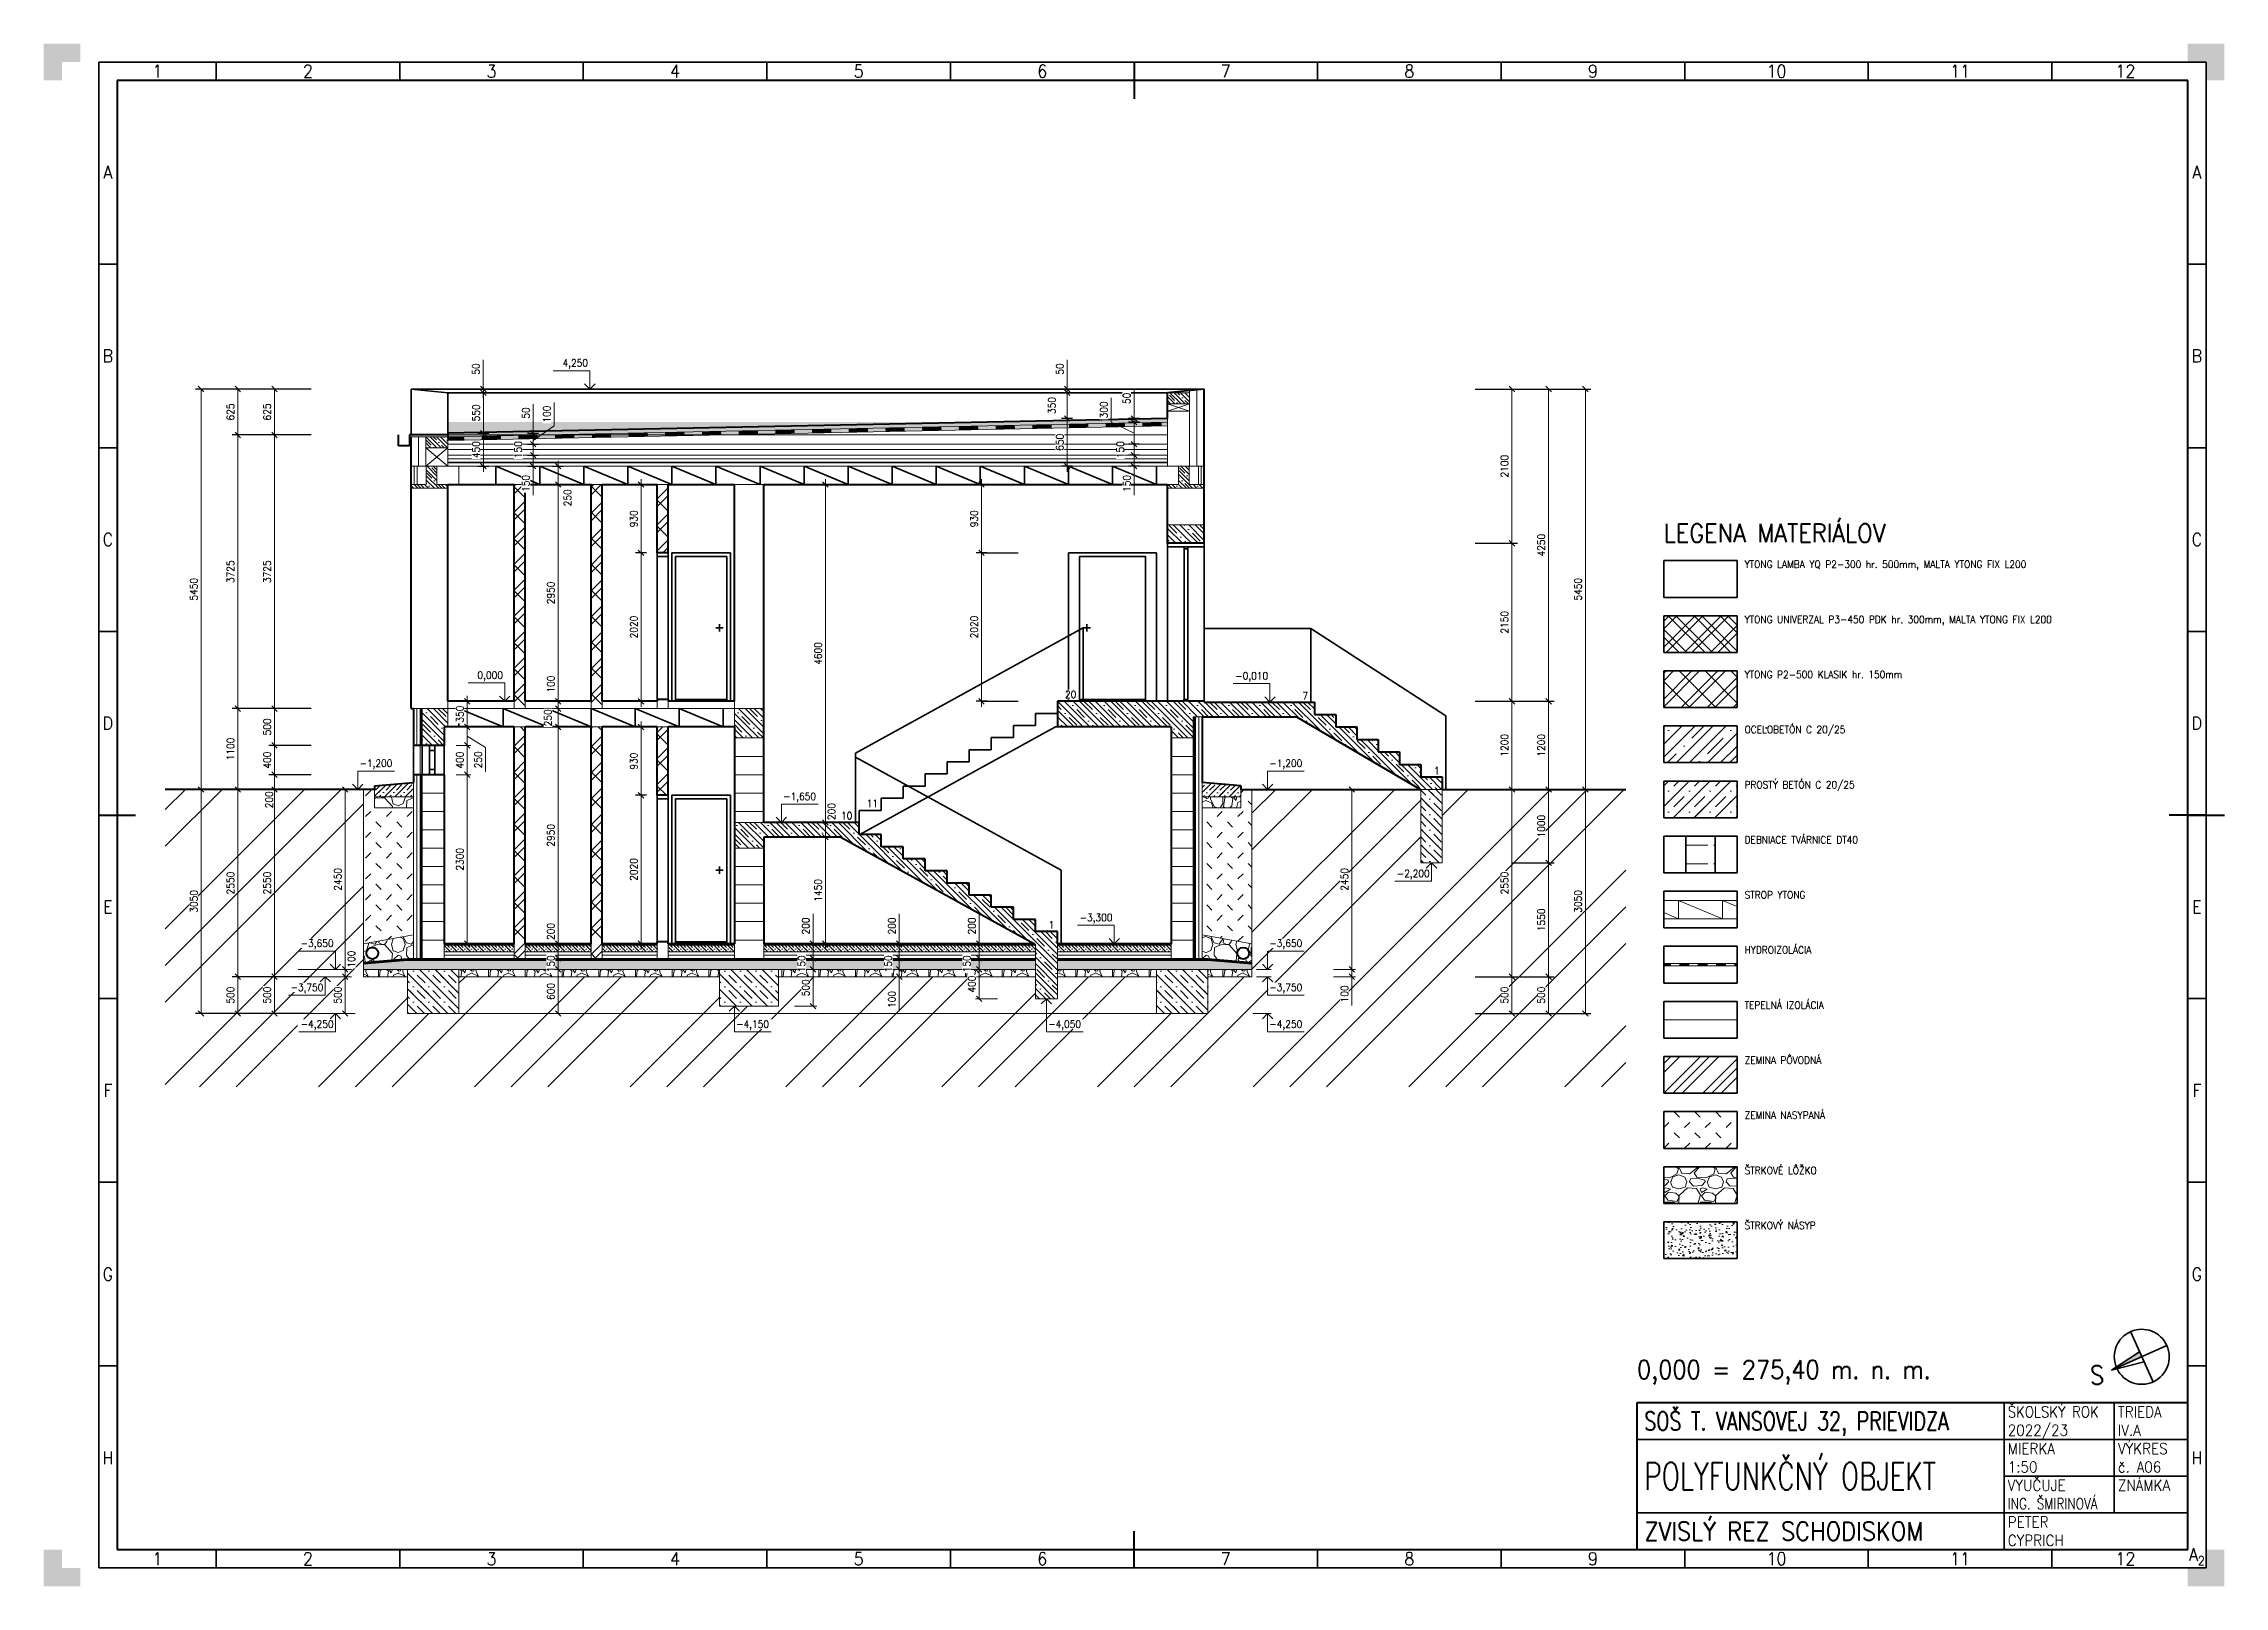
# Paper-space layout 'Print' of a CAD drawing. Header units: millimetres. Extents: x 0 to 594, y 0 to 420.
# The model-space entities are those that its viewports show. They can reach past a viewport. Long polylines and large blocks are cut down to what shows.
import ezdxf
from ezdxf.enums import TextEntityAlignment as Align

# ---------------------------------------------------------------- set-up
doc = ezdxf.new("R2010")
doc.units = ezdxf.units.MM
doc.linetypes.add('ACAD_ISO02W100', pattern=[15, 12, -3])
doc.linetypes.add('ACAD_ISO03W100', pattern=[30, 12, -18])
doc.layers.get('Defpoints').update_dxf_attribs({"color": 130})
for name, color, linetype, lineweight in [('0.18', 51, 'Continuous', 18), ('0.25', 7, 'Continuous', 25), ('0.35', 6, 'Continuous', 35), ('0.6', 10, 'Continuous', 60), ('0.7', 30, 'Continuous', 70), ('Hydroizolácia', 50, 'ACAD_ISO03W100', 50)]:
    doc.layers.add(name, color=color, linetype=linetype, lineweight=lineweight)
doc.layers.add('Dimensions', color=7, linetype='Continuous')
doc.layers.add('Pozadie', color=7, linetype='Continuous', lineweight=25, true_color=0xffffff, transparency=0.9)
doc.layers.get('Defpoints').off()
doc.styles.add('MyTextStyle', font='romans.shx', dxfattribs={"width": 0.9})
doc.linetypes.add('TEPELNAIZOLACIA', pattern='A,0.004,[1,tepelnaizolacia,S=1,R=360,X=0,Y=0],-400', length=400.004)
doc.dimstyles.new('Annotative SK ext', dxfattribs={"dimscale": 0, "dimtxt": 2, "dimasz": 1.5, "dimexe": 1.5, "dimexo": 5, "dimgap": 1, "dimtad": 1, "dimdec": 0, "dimlfac": -1, "dimrnd": 5, "dimzin": 0, "dimtxsty": 'MyTextStyle', "dimblk": 'OBLIQUE', "dimcen": 1.5, "dimadec": 0, "dimazin": 0, "dimtfac": 1, "dimtdec": 0, "dimtofl": 0, "dimtmove": 0, "dimatfit": 3, "dimldrblk": 'NONE', "dimfxl": 10, "dimfxlon": 1, "dimtfill": 1, "dimtfillclr": 1, "dimtolj": 1, "dimtzin": 0, "dimlwd": 18, "dimarcsym": 0})
doc.dimstyles.new('Annotative SK int', dxfattribs={"dimscale": 0, "dimtxt": 2, "dimasz": 1.5, "dimexe": 1.5, "dimexo": 0, "dimgap": 1, "dimtad": 1, "dimdec": 0, "dimlfac": -1, "dimrnd": 5, "dimzin": 0, "dimtxsty": 'MyTextStyle', "dimblk": 'OBLIQUE', "dimcen": 1.5, "dimdle": 1.5, "dimadec": 0, "dimazin": 0, "dimtfac": 1, "dimtdec": 0, "dimtofl": 0, "dimtmove": 0, "dimatfit": 3, "dimldrblk": 'NONE', "dimfxl": 1.5, "dimfxlon": 1, "dimtfill": 1, "dimtolj": 1, "dimtzin": 0, "dimlwd": 18, "dimarcsym": 0})
doc.dimstyles.new('Standard SK int', dxfattribs={"dimtxt": 100, "dimasz": 75, "dimexe": 50, "dimexo": 0, "dimgap": 50, "dimtad": 1, "dimdec": 0, "dimrnd": 5, "dimzin": 0, "dimtxsty": 'MyTextStyle', "dimblk": 'OBLIQUE', "dimcen": 0, "dimclrd": 51, "dimclre": 51, "dimadec": 0, "dimazin": 1, "dimtm": 1e-09, "dimtfac": 1, "dimtdec": 0, "dimtofl": 0, "dimtmove": 0, "dimatfit": 2, "dimfxl": 50, "dimfxlon": 1, "dimtfill": 1, "dimtfillclr": 250, "dimtolj": 1, "dimtzin": 0, "dimlwd": 18, "dimlwe": 18, "dimarcsym": 0})
pattern_1 = [(315, (-12702.31, 105526.26), (282.8427, -5e-14), [100, -300]), (45, (-12560.9, 105314.16), (7e-14, 282.8427), [100, -300])]
pattern_2 = [(138.01279, (-12202.314, 105166.263), (-4500, 4000), [67.268, -6659.544]), (94.96974, (-12252.314, 105211.263), (500, -6000), [115.434, -11427.9624]), (42.510447, (-12262.314, 105326.263), (-5500, -5000), [81.394, -8058.0163]), (177.27369, (-12387.314, 105521.263), (10000, -500), [105.119, -10406.779]), (202.833654, (-12492.314, 105526.263), (6000, 2500), [103.0775, -10204.6866]), (267.27369, (-12587.314, 105486.263), (500, 10000), [105.119, -10406.779]), (307.69424, (-12592.314, 105381.263), (-5000, 6500), [139.0145, -13762.4243]), (342.255328, (-12507.314, 105271.263), (11000, -3500), [131.244, -12993.1607]), (31.429566, (-12382.314, 105231.263), (6500, 4000), [105.475, -10442.0366]), (85.23636, (-12292.314, 105286.263), (-500, -5500), [120.416, -5900.3813]), (132.397438, (-12282.314, 105406.263), (-5500, 6000), [155.724, -15416.6875]), (48.814075, (-12392.314, 105026.263), (3000, 3500), [53.1505, -5261.9224]), (81.469234, (-12357.314, 105066.263), (-1000, -6500), [101.1185, -10010.7557]), (135, (-12342.3, 105166.26), (-500, 1e-13), [70.7105, -636.3963]), (113.19859, (-12282.314, 105201.26), (1000, -2500), [38.079, -3769.8076]), (201.80141, (-12297.31, 105236.26), (1500, 500), [53.8515, -2638.731]), (300.96376, (-12347.31, 105216.26), (1000, -1500), [87.4645, -2828.0114]), (71.56505, (-12302.31, 105141.26), (-500, -1000), [63.2455, -1517.8933]), (286.38954, (-12297.314, 105526.263), (1500, -5000), [88.6, -8771.4226]), (340.346176, (-12272.314, 105441.263), (-5500, 2000), [74.3305, -7358.704]), (203.19859, (-12202.314, 105141.26), (2500, 1000), [76.1575, -3731.729]), (253.61046, (-12272.314, 105111.263), (1500, 5000), [88.6, -8771.4226]), (249.44395, (-12607.314, 105526.26), (1000, 2500), [85.44, -4186.562]), (204.77514, (-12637.314, 105446.263), (5500, 2500), [71.589, -7087.3215]), (336.80141, (-12702.314, 105136.26), (2500, -1000), [76.1575, -3731.729]), (287.354025, (-12632.314, 105106.263), (-2000, 6500), [83.8155, -8297.7118]), (339.44395, (-12702.314, 105381.26), (-2500, 1000), [42.72, -4229.282]), (11.30993, (-12702.31, 105166.26), (2000, 500), [25.495, -2524.0148]), (75.96376, (-12677.31, 105171.26), (-500, -1500), [103.0775, -1958.4753]), (96.009006, (-12652.314, 105271.263), (500, -5000), [95.525, -9456.9616]), (213.69007, (-12392.31, 105216.26), (1000, 500), [72.111, -1730.6646]), (263.157227, (-12452.314, 105176.263), (-1000, -8500), [125.897, -12463.7813]), (330.945396, (-12467.314, 105051.263), (-3500, 2000), [51.478, -5096.337]), (360, (-12422.3, 105026.26), (500, 500), [30, -470]), (30.25644, (-12637.314, 105281.263), (-3500, -2000), [69.462, -6876.76]), (318.01279, (-12577.314, 105316.263), (4500, -4000), [134.536, -6592.276]), (270, (-12477.3, 105226.26), (500, -500), [130, -370]), (235.304846, (-12477.314, 105096.263), (-3500, -5000), [79.057, -7826.637]), (164.0546, (-12522.314, 105031.26), (-2000, 500), [72.801, -3567.254]), (117.645975, (-12592.314, 105051.263), (-5000, 9500), [118.5325, -11734.737]), (85.42608, (-12647.314, 105156.263), (500, 6500), [125.3995, -12414.5367])]
pattern_3 = [(315, (23542.22, 51416.66), (91.9239, -2e-14), []), (315, (23607.217, 51351.662), (45.96194, -8e-15), [65, -32.5, 0, -32.5])]
pattern_4 = [(315, (-12702.31, 105376.26), (212.13203, -4e-14), []), (315, (-12702.31, 105226.26), (318.19805, -106.066), [150, -75, 0, -75]), (315, (-12702.31, 105076.26), (212.13203, -4e-14), [])]
pattern_5 = [(315, (-11547.52, 117874.85), (212.13203, -4e-14), []), (315, (-11397.52, 117724.85), (106.06602, -2e-14), [150, -75, 0, -75])]
pattern_6 = [(138.01279, (-11197.523, 117664.85), (-4500, 4000), [67.268, -6659.544]), (94.96974, (-11247.523, 117709.85), (500, -6000), [115.434, -11427.9624]), (42.510447, (-11257.523, 117824.85), (-5500, -5000), [81.394, -8058.0163]), (177.27369, (-11382.523, 118019.85), (10000, -500), [105.119, -10406.779]), (202.833654, (-11487.523, 118024.85), (6000, 2500), [103.0775, -10204.6866]), (267.27369, (-11582.523, 117984.85), (500, 10000), [105.119, -10406.779]), (307.69424, (-11587.523, 117879.85), (-5000, 6500), [139.0145, -13762.4243]), (342.255328, (-11502.523, 117769.85), (11000, -3500), [131.244, -12993.1607]), (31.429566, (-11377.523, 117729.85), (6500, 4000), [105.475, -10442.0366]), (85.23636, (-11287.523, 117784.85), (-500, -5500), [120.416, -5900.3813]), (132.397438, (-11277.523, 117904.85), (-5500, 6000), [155.724, -15416.6875]), (48.814075, (-11387.523, 117524.85), (3000, 3500), [53.1505, -5261.9224]), (81.469234, (-11352.523, 117564.85), (-1000, -6500), [101.1185, -10010.7557]), (135, (-11337.52, 117664.85), (-500, 1e-13), [70.7105, -636.3963]), (113.19859, (-11277.52, 117699.85), (1000, -2500), [38.079, -3769.8076]), (201.80141, (-11292.52, 117734.85), (1500, 500), [53.8515, -2638.731]), (300.96376, (-11342.52, 117714.85), (1000, -1500), [87.4645, -2828.0114]), (71.56505, (-11297.52, 117639.85), (-500, -1000), [63.2455, -1517.8933]), (286.38954, (-11292.523, 118024.85), (1500, -5000), [88.6, -8771.4226]), (340.346176, (-11267.523, 117939.85), (-5500, 2000), [74.3305, -7358.704]), (203.19859, (-11197.52, 117639.85), (2500, 1000), [76.1575, -3731.729]), (253.61046, (-11267.523, 117609.85), (1500, 5000), [88.6, -8771.4226]), (249.443955, (-11602.52, 118024.85), (1000, 2500), [85.44, -4186.562]), (204.77514, (-11632.523, 117944.85), (5500, 2500), [71.589, -7087.3215]), (336.80141, (-11697.52, 117634.85), (2500, -1000), [76.1575, -3731.729]), (287.354025, (-11627.523, 117604.85), (-2000, 6500), [83.8155, -8297.7118]), (339.443955, (-11697.52, 117879.85), (-2500, 1000), [42.72, -4229.282]), (11.30993, (-11697.52, 117664.85), (2000, 500), [25.495, -2524.0148]), (75.96376, (-11672.52, 117669.85), (-500, -1500), [103.0775, -1958.4753]), (96.009006, (-11647.523, 117769.85), (500, -5000), [95.525, -9456.9616]), (213.69007, (-11387.52, 117714.85), (1000, 500), [72.111, -1730.6646]), (263.157227, (-11447.523, 117674.85), (-1000, -8500), [125.897, -12463.7813]), (330.945396, (-11462.523, 117549.85), (-3500, 2000), [51.478, -5096.337]), (360, (-11417.5, 117524.85), (500, 500), [30, -470]), (30.256437, (-11632.523, 117779.85), (-3500, -2000), [69.462, -6876.76]), (318.01279, (-11572.523, 117814.85), (4500, -4000), [134.536, -6592.276]), (270, (-11472.5, 117724.85), (500, -500), [130, -370]), (235.304846, (-11472.523, 117594.85), (-3500, -5000), [79.057, -7826.6372]), (164.0546, (-11517.52, 117529.85), (-2000, 500), [72.801, -3567.254]), (117.645975, (-11587.523, 117549.85), (-5000, 9500), [118.5325, -11734.737]), (85.42608, (-11642.523, 117654.85), (500, 6500), [125.3995, -12414.5367])]
pattern_7 = [(315, (11676.73, 10715.76), (212.13203, -3e-14), []), (315, (11676.73, 10565.76), (318.19805, -106.066), [150, -75, 0, -75]), (315, (11676.73, 10415.76), (212.13203, -3e-14), [])]
pattern_8 = [(45, (11676.73, 10865.76), (0, 353.5534), []), (45, (11926.73, 10865.76), (0, 353.5534), []), (135, (11676.73, 10865.76), (-353.5534, 3e-14), [])]
pattern_9 = [(135, (11676.73, 10965.76), (-141.42136, 4e-14), []), (135, (11676.73, 11065.76), (-212.13203, 70.71068), [100, -50, 0, -50]), (135, (11676.73, 11165.76), (-141.42136, 4e-14), [])]

psp = doc.layouts.new('Print')

# ---------------------------------------------------------------- texts
at = {"layer": '0.25', "style": 'MyTextStyle'}
for s, width, p in [('SOŠ T. VANSOVEJ 32, PRIEVIDZA', 0.76, (436, 45)), ('ZVISLÝ REZ SCHODISKOM', 0.9, (436, 15))]:
    psp.add_text(s, height=5, dxfattribs=dict(at, width=width)).set_placement(p, align=Align.MIDDLE_LEFT)
for s, width, p in [('ŠKOLSKÝ ROK', 0.88, (535, 49)), ('TRIEDA', 0.9, (565, 49)), ('MIERKA', 0.9, (535, 39)), ('VÝKRES', 0.9, (565, 39)), ('VYUČUJE', 0.9, (535, 29)), ('ZNÁMKA', 0.9, (565, 29)), ('PETER', 0.9, (535, 19))]:
    psp.add_text(s, height=3, dxfattribs=dict(at, width=width)).set_placement(p, align=Align.TOP_LEFT)
for s, width, p in [('2022/23', 0.9, (535, 41)), ('IV.A', 0.9, (565, 41)), ('1:50', 0.9, (535, 31)), ('č. A06', 0.9, (565, 31)), ('ING. ŠMIRINOVÁ', 0.8, (535, 21)), ('CYPRICH', 0.9, (535, 11))]:
    psp.add_text(s, height=3, dxfattribs=dict(at, width=width)).set_placement(p)
at = {"layer": '0.25', "char_height": 3.5, "attachment_point": 5, "style": 'MyTextStyle'}
for s, insert in [('{\\Fromans|c238;1}', (31, 412.5)), ('{\\Fromans|c238;2}', (72, 412.5)), ('{\\Fromans|c238;3}', (122, 412.5)), ('{\\Fromans|c238;4}', (172, 412.5)), ('{\\Fromans|c238;5}', (222, 412.5)), ('{\\Fromans|c238;6}', (272, 412.5)), ('{\\Fromans|c238;7}', (322, 412.5)), ('{\\Fromans|c238;8}', (372, 412.5)), ('{\\Fromans|c238;9}', (422, 412.5)), ('{\\Fromans|c238;10}', (472, 412.5)), ('{\\Fromans|c238;11}', (522, 412.5)), ('{\\Fromans|c238;12}', (567.05, 412.5)), ('{\\Fromans|c238;A}', (17.5, 385)), ('{\\Fromans|c238;A}', (586.5, 385)), ('{\\Fromans|c238;B}', (17.5, 335)), ('{\\Fromans|c238;B}', (586.5, 335)), ('{\\Fromans|c238;C}', (17.5, 285)), ('{\\Fromans|c238;C}', (586.5, 285)), ('{\\Fromans|c238;D}', (17.5, 235)), ('{\\Fromans|c238;D}', (586.5, 235)), ('{\\Fromans|c238;E}', (17.5, 185)), ('{\\Fromans|c238;E}', (586.5, 185)), ('{\\Fromans|c238;F}', (17.5, 135)), ('{\\Fromans|c238;F}', (586.5, 135)), ('{\\Fromans|c238;G}', (17.5, 85)), ('{\\Fromans|c238;G}', (586.5, 85)), ('{\\Fromans|c238;H}', (17.5, 35)), ('{\\Fromans|c238;H}', (586.5, 35)), ('{\\Fromans|c238;1}', (31, 7.5)), ('{\\Fromans|c238;2}', (72, 7.5)), ('{\\Fromans|c238;3}', (122, 7.5)), ('{\\Fromans|c238;4}', (172, 7.5)), ('{\\Fromans|c238;5}', (222, 7.5)), ('{\\Fromans|c238;6}', (272, 7.5)), ('{\\Fromans|c238;7}', (322, 7.5)), ('{\\Fromans|c238;8}', (372, 7.5)), ('{\\Fromans|c238;9}', (422, 7.5)), ('{\\Fromans|c238;10}', (472, 7.5)), ('{\\Fromans|c238;11}', (522, 7.5)), ('{\\Fromans|c238;12}', (567.05, 7.5)), ('\\A1;{\\Fromans|c238;A\\H0.7x;\\S^ 2;}', (586.5, 8.09))]:
    psp.add_mtext_dynamic_manual_height_columns(s, width=3.5, gutter_width=500, heights=[0], dxfattribs=dict(at, insert=insert))
at = {"layer": '0.35', "ltscale": 2, "char_height": 5, "style": 'MyTextStyle'}
for s, width, heights, insert, attachment_point in [('{\\Fromans|c238;0,000 = 275,40 m. n. m.}', 95.0506, [8.76], (434, 55), 7), ('{\\Fromans|c238;S}', 5, [0], (559.32, 55), 8)]:
    psp.add_mtext_dynamic_manual_height_columns(s, width=width, gutter_width=750, heights=heights, dxfattribs=dict(at, insert=insert, attachment_point=attachment_point))
at = {"layer": '0.6', "lineweight": 50, "style": 'MyTextStyle', "width": 0.7}
psp.add_text('POLYFUNKČNÝ OBJEKT', height=7.5, dxfattribs=at).set_placement((436, 30), align=Align.MIDDLE_LEFT)

msp = doc.modelspace()

# ---------------------------------------------------------------- texts
at = {"layer": '0.25', "char_height": 100, "style": 'MyTextStyle', "bg_fill": 3, "box_fill_scale": 1.15, "bg_fill_color": 256, "bg_fill_transparency": 0}
for s, insert, attachment_point in [('4,250', (19884.33, 59366.66), 9), ('{\\Fromans|c238;0,000}', (18726.07, 55116.66), 9), ('{\\Fromans|c238;-0,010}', (29147.32, 55106.66), 9), ('{\\Fromans|c238;-1,200}', (16773.07, 53916.66), 7)]:
    msp.add_mtext_dynamic_manual_height_columns(s, width=475, gutter_width=500, heights=[0], dxfattribs=dict(at, insert=insert, attachment_point=attachment_point))
at = {"layer": '0.25', "ltscale": 2, "char_height": 2, "attachment_point": 1, "style": 'MyTextStyle'}
for s, heights, insert in [('YTONG LAMBA YQ P2-300 {\\Fromans|c238;hr}. 500{\\Fromans|c238;mm}, MALTA YTONG FIX L200', [2.37], (9579.37, 54614.57)), ('YTONG UNIVERZAL P3-450 PDK {\\Fromans|c238;hr}. 300{\\Fromans|c238;mm}, MALTA YTONG FIX L200', [0], (9579.37, 54599.57)), ('YTONG P2-500 KLASIK {\\Fromans|c238;hr}. 150{\\Fromans|c238;mm}', [0], (9579.37, 54584.57)), ('{\\FROMANS|C238;HYDROIZOLÁCIA}', [4.31], (9579.37, 54509.57)), ('{\\FROMANS|C238;TEPELNÁ IZOLÁCIA}', [4.31], (9579.37, 54494.57))]:
    msp.add_mtext_dynamic_manual_height_columns(s, width=106.8, gutter_width=10, heights=heights, dxfattribs=dict(at, insert=insert))
at = {"layer": '0.6', "ltscale": 2, "insert": (9557.37, 54619.57), "char_height": 5, "attachment_point": 7, "style": 'MyTextStyle'}
msp.add_mtext_dynamic_manual_height_columns('{\\Fromans|c238;LEGENA MATERIÁLOV}', width=68.8978, gutter_width=10, heights=[0], dxfattribs=at)

# ---------------------------------------------------------------- blocks, each defined once
blk = doc.blocks.new('_Oblique')
at = {"color": 0, "linetype": 'ByBlock', "lineweight": -2}
blk.add_line((-0.5, -0.5), (0.5, 0.5), dxfattribs=at)
blk = doc.blocks.new('*D118')
at = {"layer": '0.25', "color": 51, "linetype": 'Continuous', "lineweight": 18, "transparency": 16777216}
for p, q in [((19477.22, 54841.66), (19477.22, 55235.23)), ((19427.22, 54841.66), (19527.22, 54841.66)), ((19477.22, 54741.66), (19477.22, 54841.66)), ((19427.22, 54741.66), (19527.22, 54741.66))]:
    blk.add_line(p, q, dxfattribs=at)
at = {"layer": '0.25', "color": 51, "lineweight": 18, "transparency": 16777216, "xscale": 75, "yscale": 75, "zscale": 75}
for p, rotation in [((19477.22, 54841.66), 90), ((19477.22, 54741.66), 270)]:
    blk.add_blockref('_Oblique', p, dxfattribs=dict(at, rotation=rotation))
at = {"layer": '0.25', "color": 0, "transparency": 16777216, "insert": (19377.22, 55075.95), "char_height": 100, "attachment_point": 5, "rotation": 90, "style": 'MyTextStyle', "bg_fill": 3, "box_fill_scale": 1.1, "bg_fill_color": 256, "bg_fill_true_color": 13158600, "bg_fill_transparency": 0}
blk.add_mtext('\\A1;100', dxfattribs=at)
blk = doc.blocks.new('*D119')
at = {"layer": '0.25', "color": 51, "linetype": 'Continuous', "lineweight": 18, "transparency": 16777216}
for p, q in [((18189.37, 54491.66), (18289.37, 54491.66)), ((18239.37, 54491.66), (18239.37, 54241.66)), ((18239.37, 54366.66), (18488.55, 54211.13)), ((18189.37, 54241.66), (18289.37, 54241.66)), ((18488.55, 54211.13), (18488.55, 53879.7))]:
    blk.add_line(p, q, dxfattribs=at)
at = {"layer": '0.25', "color": 51, "lineweight": 18, "transparency": 16777216, "xscale": 75, "yscale": 75, "zscale": 75}
for p, rotation in [((18239.37, 54491.66), 90), ((18239.37, 54241.66), 270)]:
    blk.add_blockref('_Oblique', p, dxfattribs=dict(at, rotation=rotation))
at = {"layer": '0.25', "color": 0, "transparency": 16777216, "insert": (18388.55, 54045.42), "char_height": 100, "attachment_point": 5, "rotation": 90, "style": 'MyTextStyle', "bg_fill": 3, "box_fill_scale": 1.1, "bg_fill_color": 256, "bg_fill_true_color": 13158600, "bg_fill_transparency": 0}
blk.add_mtext('\\A1;250', dxfattribs=at)
blk = doc.blocks.new('*D120')
at = {"layer": '0.25', "color": 51, "linetype": 'Continuous', "lineweight": 18, "transparency": 16777216}
for p, q in [((18189.37, 54241.66), (18289.37, 54241.66)), ((18239.37, 54241.66), (18239.37, 53841.66)), ((18189.37, 53841.66), (18289.37, 53841.66))]:
    blk.add_line(p, q, dxfattribs=at)
at = {"layer": '0.25', "color": 51, "lineweight": 18, "transparency": 16777216, "xscale": 75, "yscale": 75, "zscale": 75}
for p, rotation in [((18239.37, 54241.66), 90), ((18239.37, 53841.66), 270)]:
    blk.add_blockref('_Oblique', p, dxfattribs=dict(at, rotation=rotation))
at = {"layer": '0.25', "color": 0, "transparency": 16777216, "insert": (18139.37, 54041.66), "char_height": 100, "attachment_point": 5, "rotation": 90, "style": 'MyTextStyle', "bg_fill": 3, "box_fill_scale": 1.1, "bg_fill_color": 256, "bg_fill_true_color": 13158600, "bg_fill_transparency": 0}
blk.add_mtext('\\A1;400', dxfattribs=at)
blk = doc.blocks.new('*D121')
at = {"layer": '0.25', "color": 51, "linetype": 'Continuous', "lineweight": 18, "transparency": 16777216}
for p, q in [((18189.37, 53841.66), (18289.37, 53841.66)), ((18239.37, 53841.66), (18239.37, 51541.66)), ((18189.37, 51541.66), (18289.37, 51541.66))]:
    blk.add_line(p, q, dxfattribs=at)
at = {"layer": '0.25', "color": 51, "lineweight": 18, "transparency": 16777216, "xscale": 75, "yscale": 75, "zscale": 75}
for p, rotation in [((18239.37, 53841.66), 90), ((18239.37, 51541.66), 270)]:
    blk.add_blockref('_Oblique', p, dxfattribs=dict(at, rotation=rotation))
at = {"layer": '0.25', "color": 0, "transparency": 16777216, "insert": (18139.37, 52691.66), "char_height": 100, "attachment_point": 5, "rotation": 90, "style": 'MyTextStyle', "bg_fill": 3, "box_fill_scale": 1.1, "bg_fill_color": 256, "bg_fill_true_color": 13158600, "bg_fill_transparency": 0}
blk.add_mtext('\\A1;2300', dxfattribs=at)
blk = doc.blocks.new('*D122')
at = {"layer": '0.25', "color": 51, "linetype": 'Continuous', "lineweight": 18, "transparency": 16777216}
for p, q in [((19427.22, 54491.66), (19527.22, 54491.66)), ((19477.22, 54491.66), (19477.22, 51541.66)), ((19427.22, 51541.66), (19527.22, 51541.66))]:
    blk.add_line(p, q, dxfattribs=at)
at = {"layer": '0.25', "color": 51, "lineweight": 18, "transparency": 16777216, "xscale": 75, "yscale": 75, "zscale": 75}
for p, rotation in [((19477.22, 54491.66), 90), ((19477.22, 51541.66), 270)]:
    blk.add_blockref('_Oblique', p, dxfattribs=dict(at, rotation=rotation))
at = {"layer": '0.25', "color": 0, "transparency": 16777216, "insert": (19377.22, 53016.66), "char_height": 100, "attachment_point": 5, "rotation": 90, "style": 'MyTextStyle', "bg_fill": 3, "box_fill_scale": 1.1, "bg_fill_color": 256, "bg_fill_true_color": 13158600, "bg_fill_transparency": 0}
blk.add_mtext('\\A1;2950', dxfattribs=at)
blk = doc.blocks.new('*D123')
at = {"layer": '0.25', "color": 51, "linetype": 'Continuous', "lineweight": 18, "transparency": 16777216}
for p, q in [((19427.22, 51541.66), (19527.22, 51541.66)), ((19477.22, 51541.66), (19477.22, 51341.66)), ((19527.22, 51341.66), (19427.22, 51341.66))]:
    blk.add_line(p, q, dxfattribs=at)
at = {"layer": '0.25', "color": 51, "lineweight": 18, "transparency": 16777216, "xscale": 75, "yscale": 75, "zscale": 75}
for p, rotation in [((19477.22, 51541.66), 90), ((19477.22, 51341.66), 270)]:
    blk.add_blockref('_Oblique', p, dxfattribs=dict(at, rotation=rotation))
at = {"layer": '0.25', "color": 0, "transparency": 16777216, "insert": (19377.22, 51708.13), "char_height": 100, "attachment_point": 5, "rotation": 90, "style": 'MyTextStyle', "bg_fill": 3, "box_fill_scale": 1.1, "bg_fill_color": 256, "bg_fill_true_color": 13158600, "bg_fill_transparency": 0}
blk.add_mtext('\\A1;200', dxfattribs=at)
blk = doc.blocks.new('*D124')
at = {"layer": '0.25', "color": 51, "linetype": 'Continuous', "lineweight": 18, "transparency": 16777216}
for p, q in [((19527.22, 51341.66), (19427.22, 51341.66)), ((19477.22, 51341.66), (19477.22, 51191.66)), ((19427.22, 51191.66), (19527.22, 51191.66))]:
    blk.add_line(p, q, dxfattribs=at)
at = {"layer": '0.25', "color": 0, "transparency": 16777216, "insert": (19377.22, 51266.66), "char_height": 100, "attachment_point": 5, "rotation": 90, "style": 'MyTextStyle', "bg_fill": 3, "box_fill_scale": 1.1, "bg_fill_color": 256, "bg_fill_true_color": 13158600, "bg_fill_transparency": 0}
blk.add_mtext('\\A1;150', dxfattribs=at)
at = {"layer": '0.25', "color": 51, "lineweight": 18, "transparency": 16777216, "xscale": 75, "yscale": 75, "zscale": 75}
for p, rotation in [((19477.22, 51341.66), 90), ((19477.22, 51191.66), 270)]:
    blk.add_blockref('_Oblique', p, dxfattribs=dict(at, rotation=rotation))
blk = doc.blocks.new('*D125')
at = {"layer": '0.25', "color": 51, "linetype": 'Continuous', "lineweight": 18, "transparency": 16777216}
for p, q in [((19427.22, 51191.66), (19527.22, 51191.66)), ((19477.22, 51191.66), (19477.22, 50591.66)), ((19427.22, 50591.66), (19527.22, 50591.66))]:
    blk.add_line(p, q, dxfattribs=at)
at = {"layer": '0.25', "color": 51, "lineweight": 18, "transparency": 16777216, "xscale": 75, "yscale": 75, "zscale": 75}
for p, rotation in [((19477.22, 51191.66), 90), ((19477.22, 50591.66), 270)]:
    blk.add_blockref('_Oblique', p, dxfattribs=dict(at, rotation=rotation))
at = {"layer": '0.25', "color": 0, "transparency": 16777216, "insert": (19377.22, 50891.66), "char_height": 100, "attachment_point": 5, "rotation": 90, "style": 'MyTextStyle', "bg_fill": 3, "box_fill_scale": 1.1, "bg_fill_color": 256, "bg_fill_true_color": 13158600, "bg_fill_transparency": 0}
blk.add_mtext('\\A1;600', dxfattribs=at)
blk = doc.blocks.new('*D128')
at = {"layer": '0.25', "color": 51, "linetype": 'Continuous', "lineweight": 18, "transparency": 16777216}
for p, q in [((30235.96, 53641.66), (30335.96, 53641.66)), ((30285.96, 53641.66), (30285.96, 51191.66)), ((30235.96, 51191.66), (30335.96, 51191.66))]:
    blk.add_line(p, q, dxfattribs=at)
at = {"layer": '0.25', "color": 51, "lineweight": 18, "transparency": 16777216, "xscale": 75, "yscale": 75, "zscale": 75}
for p, rotation in [((30285.96, 53641.66), 90), ((30285.96, 51191.66), 270)]:
    blk.add_blockref('_Oblique', p, dxfattribs=dict(at, rotation=rotation))
at = {"layer": '0.25', "color": 0, "transparency": 16777216, "insert": (30185.96, 52416.66), "char_height": 100, "attachment_point": 5, "rotation": 90, "style": 'MyTextStyle', "bg_fill": 3, "box_fill_scale": 1.1, "bg_fill_color": 256, "bg_fill_true_color": 13158600, "bg_fill_transparency": 0}
blk.add_mtext('\\A1;2450', dxfattribs=at)
blk = doc.blocks.new('*D129')
at = {"layer": '0.25', "color": 51, "linetype": 'Continuous', "lineweight": 18, "transparency": 16777216}
for p, q in [((30235.96, 51191.66), (30335.96, 51191.66)), ((30285.96, 51191.66), (30285.96, 51091.66)), ((30235.96, 51091.66), (30335.96, 51091.66)), ((30285.96, 51091.66), (30285.96, 50698.09))]:
    blk.add_line(p, q, dxfattribs=at)
at = {"layer": '0.25', "color": 51, "lineweight": 18, "transparency": 16777216, "xscale": 75, "yscale": 75, "zscale": 75}
for p, rotation in [((30285.96, 51191.66), 90), ((30285.96, 51091.66), 270)]:
    blk.add_blockref('_Oblique', p, dxfattribs=dict(at, rotation=rotation))
at = {"layer": '0.25', "color": 0, "transparency": 16777216, "insert": (30185.96, 50857.38), "char_height": 100, "attachment_point": 5, "rotation": 90, "style": 'MyTextStyle', "bg_fill": 3, "box_fill_scale": 1.1, "bg_fill_color": 256, "bg_fill_true_color": 13158600, "bg_fill_transparency": 0}
blk.add_mtext('\\A1;100', dxfattribs=at)
blk = doc.blocks.new('*D130')
at = {"layer": '0.25', "color": 51, "linetype": 'Continuous', "lineweight": 18, "transparency": 16777216}
for p, q in [((16627.72, 53641.66), (16527.72, 53641.66)), ((16577.72, 51191.66), (16577.72, 53641.66)), ((16627.72, 51191.66), (16527.72, 51191.66))]:
    blk.add_line(p, q, dxfattribs=at)
at = {"layer": '0.25', "color": 51, "lineweight": 18, "transparency": 16777216, "xscale": 75, "yscale": 75, "zscale": 75}
for p, rotation in [((16577.72, 53641.66), 90), ((16577.72, 51191.66), 270)]:
    blk.add_blockref('_Oblique', p, dxfattribs=dict(at, rotation=rotation))
at = {"layer": '0.25', "color": 0, "transparency": 16777216, "insert": (16477.72, 52416.66), "char_height": 100, "attachment_point": 5, "rotation": 90, "style": 'MyTextStyle', "bg_fill": 3, "box_fill_scale": 1.1, "bg_fill_color": 256, "bg_fill_true_color": 13158600, "bg_fill_transparency": 0}
blk.add_mtext('\\A1;2450', dxfattribs=at)
blk = doc.blocks.new('*D131')
at = {"layer": '0.25', "color": 51, "linetype": 'Continuous', "lineweight": 18, "transparency": 16777216}
for p, q in [((16627.72, 51191.66), (16527.72, 51191.66)), ((16577.72, 51091.66), (16577.72, 51191.66)), ((16627.72, 51091.66), (16527.72, 51091.66))]:
    blk.add_line(p, q, dxfattribs=at)
at = {"layer": '0.25', "color": 51, "lineweight": 18, "transparency": 16777216, "xscale": 75, "yscale": 75, "zscale": 75, "rotation": 270}
blk.add_blockref('_Oblique', (16577.72, 51091.66), dxfattribs=at)
at = {"layer": '0.25', "color": 0, "transparency": 16777216, "insert": (16661.18, 51331.22), "char_height": 100, "attachment_point": 5, "rotation": 90, "style": 'MyTextStyle', "bg_fill": 3, "box_fill_scale": 1.1, "bg_fill_color": 256, "bg_fill_true_color": 13158600, "bg_fill_transparency": 0}
blk.add_mtext('\\A1;100', dxfattribs=at)
at = {"layer": '0.25', "color": 51, "lineweight": 18, "transparency": 16777216, "xscale": 75, "yscale": 75, "zscale": 75, "rotation": 90}
blk.add_blockref('_Oblique', (16577.72, 51191.66), dxfattribs=at)
blk = doc.blocks.new('*D117')
at = {"layer": '0.25', "color": 51, "linetype": 'Continuous', "lineweight": 18, "transparency": 16777216}
for p, q in [((19427.22, 54741.66), (19527.22, 54741.66)), ((19477.22, 54741.66), (19477.22, 54491.66)), ((19427.22, 54491.66), (19527.22, 54491.66))]:
    blk.add_line(p, q, dxfattribs=at)
at = {"layer": '0.25', "color": 51, "lineweight": 18, "transparency": 16777216, "xscale": 75, "yscale": 75, "zscale": 75}
for p, rotation in [((19477.22, 54741.66), 90), ((19477.22, 54491.66), 270)]:
    blk.add_blockref('_Oblique', p, dxfattribs=dict(at, rotation=rotation))
at = {"layer": '0.25', "color": 0, "transparency": 16777216, "insert": (19339.31, 54616.66), "char_height": 100, "attachment_point": 5, "rotation": 90, "style": 'MyTextStyle', "bg_fill": 3, "box_fill_scale": 1.1, "bg_fill_color": 256, "bg_fill_true_color": 13158600, "bg_fill_transparency": 0}
blk.add_mtext('\\A1;250', dxfattribs=at)
blk = doc.blocks.new('*D132')
at = {"layer": '0.25', "color": 51, "linetype": 'Continuous', "lineweight": 18, "transparency": 16777216}
for p, q in [((25262.43, 51191.66), (25162.43, 51191.66)), ((25212.43, 51191.66), (25212.43, 50791.66)), ((25262.43, 50791.66), (25162.43, 50791.66))]:
    blk.add_line(p, q, dxfattribs=at)
at = {"layer": '0.25', "color": 51, "lineweight": 18, "transparency": 16777216, "xscale": 75, "yscale": 75, "zscale": 75}
for p, rotation in [((25212.43, 51191.66), 90), ((25212.43, 50791.66), 270)]:
    blk.add_blockref('_Oblique', p, dxfattribs=dict(at, rotation=rotation))
at = {"layer": '0.25', "color": 0, "transparency": 16777216, "insert": (25112.43, 50991.66), "char_height": 100, "attachment_point": 5, "rotation": 90, "style": 'MyTextStyle', "bg_fill": 3, "box_fill_scale": 1.1, "bg_fill_color": 256, "bg_fill_true_color": 13158600, "bg_fill_transparency": 0}
blk.add_mtext('\\A1;400', dxfattribs=at)
blk = doc.blocks.new('*D133')
at = {"layer": '0.25', "color": 51, "linetype": 'Continuous', "lineweight": 18, "transparency": 16777216}
for p, q in [((25262.43, 51341.66), (25162.43, 51341.66)), ((25212.43, 51191.66), (25212.43, 51341.66)), ((25262.43, 51191.66), (25162.43, 51191.66))]:
    blk.add_line(p, q, dxfattribs=at)
at = {"layer": '0.25', "color": 51, "lineweight": 18, "transparency": 16777216, "xscale": 75, "yscale": 75, "zscale": 75}
for p, rotation in [((25212.43, 51341.66), 90), ((25212.43, 51191.66), 270)]:
    blk.add_blockref('_Oblique', p, dxfattribs=dict(at, rotation=rotation))
at = {"layer": '0.25', "color": 0, "transparency": 16777216, "insert": (25042.4, 51266.66), "char_height": 100, "attachment_point": 5, "rotation": 90, "style": 'MyTextStyle', "bg_fill": 3, "box_fill_scale": 1.1, "bg_fill_color": 256, "bg_fill_true_color": 13158600, "bg_fill_transparency": 0}
blk.add_mtext('\\A1;150', dxfattribs=at)
blk = doc.blocks.new('*D134')
at = {"layer": '0.25', "color": 51, "linetype": 'Continuous', "lineweight": 18, "transparency": 16777216}
for p, q in [((25212.43, 51541.66), (25212.43, 51948.09)), ((25262.43, 51541.66), (25162.43, 51541.66)), ((25212.43, 51341.66), (25212.43, 51541.66)), ((25262.43, 51341.66), (25162.43, 51341.66))]:
    blk.add_line(p, q, dxfattribs=at)
at = {"layer": '0.25', "color": 51, "lineweight": 18, "transparency": 16777216, "xscale": 75, "yscale": 75, "zscale": 75}
for p, rotation in [((25212.43, 51541.66), 90), ((25212.43, 51341.66), 270)]:
    blk.add_blockref('_Oblique', p, dxfattribs=dict(at, rotation=rotation))
at = {"layer": '0.25', "color": 0, "transparency": 16777216, "insert": (25112.43, 51782.38), "char_height": 100, "attachment_point": 5, "rotation": 90, "style": 'MyTextStyle', "bg_fill": 3, "box_fill_scale": 1.1, "bg_fill_color": 256, "bg_fill_true_color": 13158600, "bg_fill_transparency": 0}
blk.add_mtext('\\A1;200', dxfattribs=at)
blk = doc.blocks.new('*D135')
at = {"layer": '0.25', "color": 51, "linetype": 'Continuous', "lineweight": 18, "transparency": 16777216}
for p, q in [((22898.81, 51191.66), (22998.81, 51191.66)), ((22948.81, 50691.66), (22948.81, 51191.66)), ((22898.81, 50691.66), (22998.81, 50691.66))]:
    blk.add_line(p, q, dxfattribs=at)
at = {"layer": '0.25', "color": 51, "lineweight": 18, "transparency": 16777216, "xscale": 75, "yscale": 75, "zscale": 75}
for p, rotation in [((22948.81, 51191.66), 90), ((22948.81, 50691.66), 270)]:
    blk.add_blockref('_Oblique', p, dxfattribs=dict(at, rotation=rotation))
at = {"layer": '0.25', "color": 0, "transparency": 16777216, "insert": (22848.81, 50941.66), "char_height": 100, "attachment_point": 5, "rotation": 90, "style": 'MyTextStyle', "bg_fill": 3, "box_fill_scale": 1.1, "bg_fill_color": 256, "bg_fill_true_color": 13158600, "bg_fill_transparency": 0}
blk.add_mtext('\\A1;500', dxfattribs=at)
blk = doc.blocks.new('*D136')
at = {"layer": '0.25', "color": 51, "linetype": 'Continuous', "lineweight": 18, "transparency": 16777216}
for p, q in [((22898.81, 51341.66), (22998.81, 51341.66)), ((22948.81, 51191.66), (22948.81, 51341.66)), ((22898.81, 51191.66), (22998.81, 51191.66))]:
    blk.add_line(p, q, dxfattribs=at)
at = {"layer": '0.25', "color": 51, "lineweight": 18, "transparency": 16777216, "xscale": 75, "yscale": 75, "zscale": 75}
for p, rotation in [((22948.81, 51341.66), 90), ((22948.81, 51191.66), 270)]:
    blk.add_blockref('_Oblique', p, dxfattribs=dict(at, rotation=rotation))
at = {"layer": '0.25', "color": 0, "transparency": 16777216, "insert": (22794.1, 51266.66), "char_height": 100, "attachment_point": 5, "rotation": 90, "style": 'MyTextStyle', "bg_fill": 3, "box_fill_scale": 1.1, "bg_fill_color": 256, "bg_fill_true_color": 13158600, "bg_fill_transparency": 0}
blk.add_mtext('\\A1;150', dxfattribs=at)
blk = doc.blocks.new('*D137')
at = {"layer": '0.25', "color": 51, "linetype": 'Continuous', "lineweight": 18, "transparency": 16777216}
for p, q in [((22948.81, 51541.66), (22948.81, 51948.09)), ((22898.81, 51541.66), (22998.81, 51541.66)), ((22948.81, 51341.66), (22948.81, 51541.66)), ((22898.81, 51341.66), (22998.81, 51341.66))]:
    blk.add_line(p, q, dxfattribs=at)
at = {"layer": '0.25', "color": 51, "lineweight": 18, "transparency": 16777216, "xscale": 75, "yscale": 75, "zscale": 75}
for p, rotation in [((22948.81, 51541.66), 90), ((22948.81, 51341.66), 270)]:
    blk.add_blockref('_Oblique', p, dxfattribs=dict(at, rotation=rotation))
at = {"layer": '0.25', "color": 0, "transparency": 16777216, "insert": (22848.81, 51782.38), "char_height": 100, "attachment_point": 5, "rotation": 90, "style": 'MyTextStyle', "bg_fill": 3, "box_fill_scale": 1.1, "bg_fill_color": 256, "bg_fill_true_color": 13158600, "bg_fill_transparency": 0}
blk.add_mtext('\\A1;200', dxfattribs=at)
blk = doc.blocks.new('*D138')
at = {"layer": '0.25', "color": 51, "linetype": 'Continuous', "lineweight": 18, "transparency": 16777216}
for p, q in [((24124.26, 51541.66), (24124.26, 51948.09)), ((24074.26, 51541.66), (24174.26, 51541.66)), ((24124.26, 51341.66), (24124.26, 51541.66)), ((24074.26, 51341.66), (24174.26, 51341.66))]:
    blk.add_line(p, q, dxfattribs=at)
at = {"layer": '0.25', "color": 51, "lineweight": 18, "transparency": 16777216, "xscale": 75, "yscale": 75, "zscale": 75}
for p, rotation in [((24124.26, 51541.66), 90), ((24124.26, 51341.66), 270)]:
    blk.add_blockref('_Oblique', p, dxfattribs=dict(at, rotation=rotation))
at = {"layer": '0.25', "color": 0, "transparency": 16777216, "insert": (24024.26, 51782.38), "char_height": 100, "attachment_point": 5, "rotation": 90, "style": 'MyTextStyle', "bg_fill": 3, "box_fill_scale": 1.1, "bg_fill_color": 256, "bg_fill_true_color": 13158600, "bg_fill_transparency": 0}
blk.add_mtext('\\A1;200', dxfattribs=at)
blk = doc.blocks.new('*D139')
at = {"layer": '0.25', "color": 51, "linetype": 'Continuous', "lineweight": 18, "transparency": 16777216}
for p, q in [((24074.26, 51341.66), (24174.26, 51341.66)), ((24124.26, 51341.66), (24124.26, 51191.66)), ((24074.26, 51191.66), (24174.26, 51191.66))]:
    blk.add_line(p, q, dxfattribs=at)
at = {"layer": '0.25', "color": 51, "lineweight": 18, "transparency": 16777216, "xscale": 75, "yscale": 75, "zscale": 75}
for p, rotation in [((24124.26, 51341.66), 90), ((24124.26, 51191.66), 270)]:
    blk.add_blockref('_Oblique', p, dxfattribs=dict(at, rotation=rotation))
at = {"layer": '0.25', "color": 0, "transparency": 16777216, "insert": (23974.26, 51266.66), "char_height": 100, "attachment_point": 5, "rotation": 90, "style": 'MyTextStyle', "bg_fill": 3, "box_fill_scale": 1.1, "bg_fill_color": 256, "bg_fill_true_color": 13158600, "bg_fill_transparency": 0}
blk.add_mtext('\\A1;150', dxfattribs=at)
blk = doc.blocks.new('*D140')
at = {"layer": '0.25', "color": 51, "linetype": 'Continuous', "lineweight": 18, "transparency": 16777216}
for p, q in [((24124.26, 51191.66), (24124.26, 51266.66)), ((24074.26, 51191.66), (24174.26, 51191.66)), ((24074.26, 51091.66), (24174.26, 51091.66)), ((24124.26, 51091.66), (24124.26, 50623.09))]:
    blk.add_line(p, q, dxfattribs=at)
at = {"layer": '0.25', "color": 51, "lineweight": 18, "transparency": 16777216, "xscale": 75, "yscale": 75, "zscale": 75}
for p, rotation in [((24124.26, 51191.66), 270), ((24124.26, 51091.66), 90)]:
    blk.add_blockref('_Oblique', p, dxfattribs=dict(at, rotation=rotation))
at = {"layer": '0.25', "color": 0, "transparency": 16777216, "insert": (24024.26, 50782.38), "char_height": 100, "attachment_point": 5, "rotation": 90, "style": 'MyTextStyle', "bg_fill": 3, "box_fill_scale": 1.1, "bg_fill_color": 256, "bg_fill_true_color": 13158600, "bg_fill_transparency": 0}
blk.add_mtext('\\A1;100', dxfattribs=at)
blk = doc.blocks.new('*D141')
at = {"layer": '0.25', "color": 0, "linetype": 'Continuous', "lineweight": 18, "transparency": 16777216}
for p, q in [((27321.42, 58266.66), (27321.42, 58041.66)), ((27321.42, 58041.66), (27321.42, 57648.09))]:
    blk.add_line(p, q, dxfattribs=at)
at = {"layer": '0.25', "color": 0, "linetype": 'Continuous', "lineweight": -2, "transparency": 16777216}
for p, q in [((27396.42, 58191.66), (27246.42, 58191.66)), ((27396.42, 58041.66), (27246.42, 58041.66))]:
    blk.add_line(p, q, dxfattribs=at)
at = {"layer": '0.25', "color": 0, "linetype": 'Continuous', "lineweight": 18, "transparency": 16777216, "xscale": 75, "yscale": 75, "zscale": 75}
for p, rotation in [((27321.42, 58191.66), 90), ((27321.42, 58041.66), 270)]:
    blk.add_blockref('_Oblique', p, dxfattribs=dict(at, rotation=rotation))
at = {"layer": '0.25', "color": 0, "linetype": 'Continuous', "transparency": 16777216, "insert": (27221.42, 57807.38), "char_height": 100, "attachment_point": 5, "rotation": 90, "style": 'MyTextStyle', "bg_fill": 3, "box_fill_scale": 1.1, "bg_fill_color": 256, "bg_fill_true_color": 13158600, "bg_fill_transparency": 0}
blk.add_mtext('\\A1;150', dxfattribs=at)
blk = doc.blocks.new('_None')
blk = doc.blocks.new('*D142')
at = {"layer": '0.25', "color": 0, "linetype": 'Continuous', "lineweight": 18, "transparency": 16777216}
blk.add_line((27321.42, 58116.66), (27321.42, 58416.66), dxfattribs=at)
at = {"layer": '0.25', "color": 0, "linetype": 'Continuous', "lineweight": -2, "transparency": 16777216}
for p, q in [((27396.42, 58341.66), (27246.42, 58341.66)), ((27396.42, 58191.66), (27246.42, 58191.66))]:
    blk.add_line(p, q, dxfattribs=at)
at = {"layer": '0.25', "color": 0, "linetype": 'Continuous', "lineweight": 18, "transparency": 16777216, "xscale": 75, "yscale": 75, "zscale": 75}
for p, rotation in [((27321.42, 58341.66), 90), ((27321.42, 58191.66), 270)]:
    blk.add_blockref('_Oblique', p, dxfattribs=dict(at, rotation=rotation))
at = {"layer": '0.25', "color": 0, "linetype": 'Continuous', "transparency": 16777216, "insert": (27134.09, 58266.66), "char_height": 100, "attachment_point": 5, "rotation": 90, "style": 'MyTextStyle', "bg_fill": 3, "box_fill_scale": 1.1, "bg_fill_color": 256, "bg_fill_true_color": 13158600, "bg_fill_transparency": 0}
blk.add_mtext('\\A1;150', dxfattribs=at)
blk = doc.blocks.new('*D143')
at = {"layer": '0.25', "color": 0, "linetype": 'Continuous', "lineweight": 18, "transparency": 16777216}
for p, q in [((27009, 58641.68), (27009, 58973.11)), ((27321.42, 58266.66), (27321.42, 58716.66)), ((27321.42, 58491.66), (27009, 58641.68))]:
    blk.add_line(p, q, dxfattribs=at)
at = {"layer": '0.25', "color": 0, "linetype": 'Continuous', "lineweight": -2, "transparency": 16777216}
for p, q in [((27396.42, 58641.66), (27246.42, 58641.66)), ((27396.42, 58341.66), (27246.42, 58341.66))]:
    blk.add_line(p, q, dxfattribs=at)
at = {"layer": '0.25', "color": 0, "linetype": 'Continuous', "lineweight": 18, "transparency": 16777216, "xscale": 75, "yscale": 75, "zscale": 75}
for p, rotation in [((27321.42, 58641.66), 90), ((27321.42, 58341.66), 270)]:
    blk.add_blockref('_Oblique', p, dxfattribs=dict(at, rotation=rotation))
at = {"layer": '0.25', "color": 0, "linetype": 'Continuous', "transparency": 16777216, "insert": (26909, 58807.39), "char_height": 100, "attachment_point": 5, "rotation": 90, "style": 'MyTextStyle', "bg_fill": 3, "box_fill_scale": 1.1, "bg_fill_color": 256, "bg_fill_true_color": 13158600, "bg_fill_transparency": 0}
blk.add_mtext('\\A1;300', dxfattribs=at)
blk = doc.blocks.new('*D144')
at = {"layer": '0.25', "color": 0, "linetype": 'Continuous', "lineweight": 18, "transparency": 16777216}
blk.add_line((26409.31, 57966.66), (26409.31, 58766.68), dxfattribs=at)
at = {"layer": '0.25', "color": 0, "linetype": 'Continuous', "lineweight": -2, "transparency": 16777216}
for p, q in [((26484.31, 58691.68), (26334.31, 58691.68)), ((26484.31, 58041.66), (26334.31, 58041.66))]:
    blk.add_line(p, q, dxfattribs=at)
at = {"layer": '0.25', "color": 0, "linetype": 'Continuous', "lineweight": 18, "transparency": 16777216, "xscale": 75, "yscale": 75, "zscale": 75}
for p, rotation in [((26409.31, 58691.68), 90), ((26409.31, 58041.66), 270)]:
    blk.add_blockref('_Oblique', p, dxfattribs=dict(at, rotation=rotation))
at = {"layer": '0.25', "color": 0, "linetype": 'Continuous', "transparency": 16777216, "insert": (26309.31, 58366.67), "char_height": 100, "attachment_point": 5, "rotation": 90, "style": 'MyTextStyle', "bg_fill": 3, "box_fill_scale": 1.1, "bg_fill_color": 256, "bg_fill_true_color": 13158600, "bg_fill_transparency": 0}
blk.add_mtext('\\A1;650', dxfattribs=at)
blk = doc.blocks.new('*D145')
at = {"layer": '0.25', "color": 0, "linetype": 'Continuous', "lineweight": 18, "transparency": 16777216}
blk.add_line((26409.31, 58616.68), (26409.31, 59116.66), dxfattribs=at)
at = {"layer": '0.25', "color": 0, "linetype": 'Continuous', "lineweight": -2, "transparency": 16777216}
for p, q in [((26484.31, 59041.66), (26334.31, 59041.66)), ((26484.31, 58691.68), (26334.31, 58691.68))]:
    blk.add_line(p, q, dxfattribs=at)
at = {"layer": '0.25', "color": 0, "linetype": 'Continuous', "lineweight": 18, "transparency": 16777216, "xscale": 75, "yscale": 75, "zscale": 75}
for p, rotation in [((26409.31, 59041.66), 90), ((26409.31, 58691.68), 270)]:
    blk.add_blockref('_Oblique', p, dxfattribs=dict(at, rotation=rotation))
at = {"layer": '0.25', "color": 0, "linetype": 'Continuous', "transparency": 16777216, "insert": (26200.11, 58866.67), "char_height": 100, "attachment_point": 5, "rotation": 90, "style": 'MyTextStyle', "bg_fill": 3, "box_fill_scale": 1.1, "bg_fill_color": 256, "bg_fill_true_color": 13158600, "bg_fill_transparency": 0}
blk.add_mtext('\\A1;350', dxfattribs=at)
blk = doc.blocks.new('*D146')
at = {"layer": '0.25', "color": 0, "linetype": 'Continuous', "lineweight": 18, "transparency": 16777216}
for p, q in [((26410.31, 59091.66), (26410.31, 59487.38)), ((26410.31, 59041.66), (26410.31, 58966.66))]:
    blk.add_line(p, q, dxfattribs=at)
at = {"layer": '0.25', "color": 0, "linetype": 'Continuous', "lineweight": -2, "transparency": 16777216}
for p, q in [((26485.31, 59091.66), (26335.31, 59091.66)), ((26485.31, 59041.66), (26335.31, 59041.66))]:
    blk.add_line(p, q, dxfattribs=at)
at = {"layer": '0.25', "color": 0, "linetype": 'Continuous', "lineweight": 18, "transparency": 16777216, "xscale": 75, "yscale": 75, "zscale": 75}
for p, rotation in [((26410.31, 59091.66), 270), ((26410.31, 59041.66), 90)]:
    blk.add_blockref('_Oblique', p, dxfattribs=dict(at, rotation=rotation))
at = {"layer": '0.25', "color": 0, "linetype": 'Continuous', "transparency": 16777216, "insert": (26310.31, 59364.52), "char_height": 100, "attachment_point": 5, "rotation": 90, "style": 'MyTextStyle', "bg_fill": 3, "box_fill_scale": 1.1, "bg_fill_color": 256, "bg_fill_true_color": 13158600, "bg_fill_transparency": 0}
blk.add_mtext('\\A1;50', dxfattribs=at)
blk = doc.blocks.new('*D147')
at = {"layer": '0.25', "color": 0, "linetype": 'Continuous', "lineweight": -2, "transparency": 16777216}
for p, q in [((19062.25, 58191.66), (19212.25, 58191.66)), ((19062.25, 58041.66), (19212.25, 58041.66))]:
    blk.add_line(p, q, dxfattribs=at)
at = {"layer": '0.25', "color": 0, "linetype": 'Continuous', "lineweight": 18, "transparency": 16777216}
for p, q in [((19137.25, 58191.66), (19137.25, 57966.66)), ((19137.25, 58041.66), (19137.25, 57648.09))]:
    blk.add_line(p, q, dxfattribs=at)
at = {"layer": '0.25', "color": 0, "linetype": 'Continuous', "lineweight": 18, "transparency": 16777216, "xscale": 75, "yscale": 75, "zscale": 75}
for p, rotation in [((19137.25, 58191.66), 90), ((19137.25, 58041.66), 270)]:
    blk.add_blockref('_Oblique', p, dxfattribs=dict(at, rotation=rotation))
at = {"layer": '0.25', "color": 0, "linetype": 'Continuous', "transparency": 16777216, "insert": (19037.25, 57807.38), "char_height": 100, "attachment_point": 5, "rotation": 90, "style": 'MyTextStyle', "bg_fill": 3, "box_fill_scale": 1.1, "bg_fill_color": 256, "bg_fill_true_color": 13158600, "bg_fill_transparency": 0}
blk.add_mtext('\\A1;150', dxfattribs=at)
blk = doc.blocks.new('*D148')
at = {"layer": '0.25', "color": 0, "linetype": 'Continuous', "lineweight": 18, "transparency": 16777216}
blk.add_line((19137.25, 58116.66), (19137.25, 58416.66), dxfattribs=at)
at = {"layer": '0.25', "color": 0, "linetype": 'Continuous', "lineweight": -2, "transparency": 16777216}
for p, q in [((19062.25, 58341.66), (19212.25, 58341.66)), ((19062.25, 58191.66), (19212.25, 58191.66))]:
    blk.add_line(p, q, dxfattribs=at)
at = {"layer": '0.25', "color": 0, "linetype": 'Continuous', "lineweight": 18, "transparency": 16777216, "xscale": 75, "yscale": 75, "zscale": 75}
for p, rotation in [((19137.25, 58341.66), 90), ((19137.25, 58191.66), 270)]:
    blk.add_blockref('_Oblique', p, dxfattribs=dict(at, rotation=rotation))
at = {"layer": '0.25', "color": 0, "linetype": 'Continuous', "transparency": 16777216, "insert": (18933.65, 58266.66), "char_height": 100, "attachment_point": 5, "rotation": 90, "style": 'MyTextStyle', "bg_fill": 3, "box_fill_scale": 1.1, "bg_fill_color": 256, "bg_fill_true_color": 13158600, "bg_fill_transparency": 0}
blk.add_mtext('\\A1;150', dxfattribs=at)
blk = doc.blocks.new('*D149')
at = {"layer": '0.25', "color": 0, "linetype": 'Continuous', "lineweight": 18, "transparency": 16777216}
for p, q in [((19421.52, 58591.66), (19421.52, 58910.23)), ((19137.25, 58391.67), (19421.52, 58591.66)), ((19137.25, 58266.66), (19137.25, 58516.68))]:
    blk.add_line(p, q, dxfattribs=at)
at = {"layer": '0.25', "color": 0, "linetype": 'Continuous', "lineweight": -2, "transparency": 16777216}
for p, q in [((19062.25, 58441.68), (19212.25, 58441.68)), ((19062.25, 58341.66), (19212.25, 58341.66))]:
    blk.add_line(p, q, dxfattribs=at)
at = {"layer": '0.25', "color": 0, "linetype": 'Continuous', "lineweight": 18, "transparency": 16777216, "xscale": 75, "yscale": 75, "zscale": 75}
for p, rotation in [((19137.25, 58441.68), 90), ((19137.25, 58341.66), 270)]:
    blk.add_blockref('_Oblique', p, dxfattribs=dict(at, rotation=rotation))
at = {"layer": '0.25', "color": 0, "linetype": 'Continuous', "transparency": 16777216, "insert": (19321.52, 58750.95), "char_height": 100, "attachment_point": 5, "rotation": 90, "style": 'MyTextStyle', "bg_fill": 3, "box_fill_scale": 1.1, "bg_fill_color": 256, "bg_fill_true_color": 13158600, "bg_fill_transparency": 0}
blk.add_mtext('\\A1;100', dxfattribs=at)
blk = doc.blocks.new('*D150')
at = {"layer": '0.25', "color": 0, "linetype": 'Continuous', "lineweight": 18, "transparency": 16777216}
for p, q in [((19137.25, 58491.68), (19137.25, 58887.39)), ((19137.25, 58441.68), (19137.25, 58366.68))]:
    blk.add_line(p, q, dxfattribs=at)
at = {"layer": '0.25', "color": 0, "linetype": 'Continuous', "lineweight": -2, "transparency": 16777216}
for p, q in [((19062.25, 58491.68), (19212.25, 58491.68)), ((19062.25, 58441.68), (19212.25, 58441.68))]:
    blk.add_line(p, q, dxfattribs=at)
at = {"layer": '0.25', "color": 0, "linetype": 'Continuous', "lineweight": 18, "transparency": 16777216, "xscale": 75, "yscale": 75, "zscale": 75}
for p, rotation in [((19137.25, 58491.68), 270), ((19137.25, 58441.68), 90)]:
    blk.add_blockref('_Oblique', p, dxfattribs=dict(at, rotation=rotation))
at = {"layer": '0.25', "color": 0, "linetype": 'Continuous', "transparency": 16777216, "insert": (19037.25, 58764.53), "char_height": 100, "attachment_point": 5, "rotation": 90, "style": 'MyTextStyle', "bg_fill": 3, "box_fill_scale": 1.1, "bg_fill_color": 256, "bg_fill_true_color": 13158600, "bg_fill_transparency": 0}
blk.add_mtext('\\A1;50', dxfattribs=at)
blk = doc.blocks.new('*D151')
at = {"layer": '0.25', "color": 0, "linetype": 'Continuous', "lineweight": 18, "transparency": 16777216}
for p, q in [((27320.42, 58691.68), (27320.42, 59087.39)), ((27320.42, 58641.66), (27320.42, 58566.66))]:
    blk.add_line(p, q, dxfattribs=at)
at = {"layer": '0.25', "color": 0, "linetype": 'Continuous', "lineweight": -2, "transparency": 16777216}
for p, q in [((27395.42, 58691.68), (27245.42, 58691.68)), ((27395.42, 58641.66), (27245.42, 58641.66))]:
    blk.add_line(p, q, dxfattribs=at)
at = {"layer": '0.25', "color": 0, "linetype": 'Continuous', "lineweight": 18, "transparency": 16777216, "xscale": 75, "yscale": 75, "zscale": 75}
for p, rotation in [((27320.42, 58691.68), 270), ((27320.42, 58641.66), 90)]:
    blk.add_blockref('_Oblique', p, dxfattribs=dict(at, rotation=rotation))
at = {"layer": '0.25', "color": 0, "linetype": 'Continuous', "transparency": 16777216, "insert": (27220.42, 58964.53), "char_height": 100, "attachment_point": 5, "rotation": 90, "style": 'MyTextStyle', "bg_fill": 3, "box_fill_scale": 1.1, "bg_fill_color": 256, "bg_fill_true_color": 13158600, "bg_fill_transparency": 0}
blk.add_mtext('\\A1;50', dxfattribs=at)
blk = doc.blocks.new('*D152')
at = {"layer": '0.25', "color": 0, "linetype": 'Continuous', "lineweight": 18, "transparency": 16777216}
blk.add_line((18459.27, 57966.66), (18459.27, 58566.68), dxfattribs=at)
at = {"layer": '0.25', "color": 0, "linetype": 'Continuous', "lineweight": -2, "transparency": 16777216}
for p, q in [((18384.27, 58491.68), (18534.27, 58491.68)), ((18384.27, 58041.66), (18534.27, 58041.66))]:
    blk.add_line(p, q, dxfattribs=at)
at = {"layer": '0.25', "color": 0, "linetype": 'Continuous', "lineweight": 18, "transparency": 16777216, "xscale": 75, "yscale": 75, "zscale": 75}
for p, rotation in [((18459.27, 58491.68), 90), ((18459.27, 58041.66), 270)]:
    blk.add_blockref('_Oblique', p, dxfattribs=dict(at, rotation=rotation))
at = {"layer": '0.25', "color": 0, "linetype": 'Continuous', "transparency": 16777216, "insert": (18359.27, 58266.67), "char_height": 100, "attachment_point": 5, "rotation": 90, "style": 'MyTextStyle', "bg_fill": 3, "box_fill_scale": 1.1, "bg_fill_color": 256, "bg_fill_true_color": 13158600, "bg_fill_transparency": 0}
blk.add_mtext('\\A1;450', dxfattribs=at)
blk = doc.blocks.new('*D153')
at = {"layer": '0.25', "color": 0, "linetype": 'Continuous', "lineweight": 18, "transparency": 16777216}
blk.add_line((18459.27, 58416.68), (18459.27, 59116.66), dxfattribs=at)
at = {"layer": '0.25', "color": 0, "linetype": 'Continuous', "lineweight": -2, "transparency": 16777216}
for p, q in [((18384.27, 59041.66), (18534.27, 59041.66)), ((18384.27, 58491.68), (18534.27, 58491.68))]:
    blk.add_line(p, q, dxfattribs=at)
at = {"layer": '0.25', "color": 0, "linetype": 'Continuous', "lineweight": 18, "transparency": 16777216, "xscale": 75, "yscale": 75, "zscale": 75}
for p, rotation in [((18459.27, 59041.66), 90), ((18459.27, 58491.68), 270)]:
    blk.add_blockref('_Oblique', p, dxfattribs=dict(at, rotation=rotation))
at = {"layer": '0.25', "color": 0, "linetype": 'Continuous', "transparency": 16777216, "insert": (18359.27, 58766.67), "char_height": 100, "attachment_point": 5, "rotation": 90, "style": 'MyTextStyle', "bg_fill": 3, "box_fill_scale": 1.1, "bg_fill_color": 256, "bg_fill_true_color": 13158600, "bg_fill_transparency": 0}
blk.add_mtext('\\A1;550', dxfattribs=at)
blk = doc.blocks.new('*D154')
at = {"layer": '0.25', "color": 0, "linetype": 'Continuous', "lineweight": 18, "transparency": 16777216}
for p, q in [((18458.27, 59091.66), (18458.27, 59487.38)), ((18458.27, 59041.66), (18458.27, 58966.66))]:
    blk.add_line(p, q, dxfattribs=at)
at = {"layer": '0.25', "color": 0, "linetype": 'Continuous', "lineweight": -2, "transparency": 16777216}
for p, q in [((18383.27, 59091.66), (18533.27, 59091.66)), ((18383.27, 59041.66), (18533.27, 59041.66))]:
    blk.add_line(p, q, dxfattribs=at)
at = {"layer": '0.25', "color": 0, "linetype": 'Continuous', "lineweight": 18, "transparency": 16777216, "xscale": 75, "yscale": 75, "zscale": 75}
for p, rotation in [((18458.27, 59091.66), 270), ((18458.27, 59041.66), 90)]:
    blk.add_blockref('_Oblique', p, dxfattribs=dict(at, rotation=rotation))
at = {"layer": '0.25', "color": 0, "linetype": 'Continuous', "transparency": 16777216, "insert": (18358.27, 59364.52), "char_height": 100, "attachment_point": 5, "rotation": 90, "style": 'MyTextStyle', "bg_fill": 3, "box_fill_scale": 1.1, "bg_fill_color": 256, "bg_fill_true_color": 13158600, "bg_fill_transparency": 0}
blk.add_mtext('\\A1;50', dxfattribs=at)
blk = doc.blocks.new('*D155')
at = {"layer": 'Dimensions', "color": 0, "lineweight": 18, "transparency": 16777216}
blk.add_line((18239.37, 54416.66), (18239.37, 54916.66), dxfattribs=at)
at = {"layer": 'Dimensions', "color": 0, "lineweight": -2, "transparency": 16777216}
for p, q in [((18164.37, 54841.66), (18314.37, 54841.66)), ((18164.37, 54491.66), (18314.37, 54491.66))]:
    blk.add_line(p, q, dxfattribs=at)
at = {"layer": 'Dimensions', "color": 0, "lineweight": 18, "transparency": 16777216, "xscale": 75, "yscale": 75, "zscale": 75}
for p, rotation in [((18239.37, 54841.66), 90), ((18239.37, 54491.66), 270)]:
    blk.add_blockref('_Oblique', p, dxfattribs=dict(at, rotation=rotation))
at = {"layer": 'Dimensions', "color": 0, "transparency": 16777216, "insert": (18139.37, 54666.66), "char_height": 100, "attachment_point": 5, "rotation": 90, "style": 'MyTextStyle', "bg_fill": 3, "box_fill_scale": 1.1, "bg_fill_color": 256, "bg_fill_true_color": 13158600, "bg_fill_transparency": 0}
blk.add_mtext('\\A1;350', dxfattribs=at)
blk = doc.blocks.new('*D156')
at = {"layer": 'Dimensions', "color": 0, "lineweight": 18, "transparency": 16777216}
blk.add_line((19477.22, 54766.66), (19477.22, 57866.66), dxfattribs=at)
at = {"layer": 'Dimensions', "color": 0, "lineweight": -2, "transparency": 16777216}
for p, q in [((19402.22, 57791.66), (19552.22, 57791.66)), ((19402.22, 54841.66), (19552.22, 54841.66))]:
    blk.add_line(p, q, dxfattribs=at)
at = {"layer": 'Dimensions', "color": 0, "lineweight": 18, "transparency": 16777216, "xscale": 75, "yscale": 75, "zscale": 75}
for p, rotation in [((19477.22, 57791.66), 90), ((19477.22, 54841.66), 270)]:
    blk.add_blockref('_Oblique', p, dxfattribs=dict(at, rotation=rotation))
at = {"layer": 'Dimensions', "color": 0, "transparency": 16777216, "insert": (19377.22, 56316.66), "char_height": 100, "attachment_point": 5, "rotation": 90, "style": 'MyTextStyle', "bg_fill": 3, "box_fill_scale": 1.1, "bg_fill_color": 256, "bg_fill_true_color": 13158600, "bg_fill_transparency": 0}
blk.add_mtext('\\A1;2950', dxfattribs=at)
blk = doc.blocks.new('*D157')
at = {"layer": 'Dimensions', "color": 0, "lineweight": 18, "transparency": 16777216}
blk.add_line((19477.22, 57716.66), (19477.22, 58116.66), dxfattribs=at)
at = {"layer": 'Dimensions', "color": 0, "lineweight": -2, "transparency": 16777216}
for p, q in [((19402.22, 58041.66), (19552.22, 58041.66)), ((19402.22, 57791.66), (19552.22, 57791.66))]:
    blk.add_line(p, q, dxfattribs=at)
at = {"layer": 'Dimensions', "color": 0, "lineweight": 18, "transparency": 16777216, "xscale": 75, "yscale": 75, "zscale": 75}
for p, rotation in [((19477.22, 58041.66), 90), ((19477.22, 57791.66), 270)]:
    blk.add_blockref('_Oblique', p, dxfattribs=dict(at, rotation=rotation))
at = {"layer": 'Dimensions', "color": 0, "transparency": 16777216, "insert": (19606.72, 57611.81), "char_height": 100, "attachment_point": 5, "rotation": 90, "style": 'MyTextStyle', "bg_fill": 3, "box_fill_scale": 1.1, "bg_fill_color": 256, "bg_fill_true_color": 13158600, "bg_fill_transparency": 0}
blk.add_mtext('\\A1;250', dxfattribs=at)
blk = doc.blocks.new('*D161')
at = {"layer": 'Dimensions', "color": 0, "lineweight": -2, "transparency": 16777216}
for p, q in [((31967.22, 51091.66), (32542.22, 51091.66)), ((31967.22, 50591.66), (32542.22, 50591.66))]:
    blk.add_line(p, q, dxfattribs=at)
at = {"layer": 'Dimensions', "color": 0, "lineweight": 18, "transparency": 16777216}
blk.add_line((32467.22, 50591.66), (32467.22, 51091.66), dxfattribs=at)
at = {"layer": 'Dimensions', "color": 0, "lineweight": 18, "transparency": 16777216, "xscale": 75, "yscale": 75, "zscale": 75}
for p, rotation in [((32467.22, 51091.66), 90), ((32467.22, 50591.66), 270)]:
    blk.add_blockref('_Oblique', p, dxfattribs=dict(at, rotation=rotation))
at = {"layer": 'Dimensions', "color": 0, "transparency": 16777216, "insert": (32367.22, 50841.66), "char_height": 100, "attachment_point": 5, "rotation": 90, "style": 'MyTextStyle', "bg_fill": 3, "box_fill_scale": 1.1, "bg_fill_color": 256, "bg_fill_true_color": 13158600, "bg_fill_transparency": 0}
blk.add_mtext('\\A1;500', dxfattribs=at)
blk = doc.blocks.new('*D163')
at = {"layer": 'Dimensions', "color": 0, "lineweight": -2, "transparency": 16777216}
for p, q in [((31967.22, 54841.66), (32542.22, 54841.66)), ((31967.22, 53641.66), (32542.22, 53641.66))]:
    blk.add_line(p, q, dxfattribs=at)
at = {"layer": 'Dimensions', "color": 0, "lineweight": 18, "transparency": 16777216}
blk.add_line((32467.22, 53641.66), (32467.22, 54841.66), dxfattribs=at)
at = {"layer": 'Dimensions', "color": 0, "lineweight": 18, "transparency": 16777216, "xscale": 75, "yscale": 75, "zscale": 75}
for p, rotation in [((32467.22, 54841.66), 90), ((32467.22, 53641.66), 270)]:
    blk.add_blockref('_Oblique', p, dxfattribs=dict(at, rotation=rotation))
at = {"layer": 'Dimensions', "color": 0, "transparency": 16777216, "insert": (32367.22, 54241.66), "char_height": 100, "attachment_point": 5, "rotation": 90, "style": 'MyTextStyle', "bg_fill": 3, "box_fill_scale": 1.1, "bg_fill_color": 256, "bg_fill_true_color": 13158600, "bg_fill_transparency": 0}
blk.add_mtext('\\A1;1200', dxfattribs=at)
blk = doc.blocks.new('*D164')
at = {"layer": 'Dimensions', "color": 0, "lineweight": -2, "transparency": 16777216}
for p, q in [((31967.22, 56991.66), (32542.22, 56991.66)), ((31967.22, 54841.66), (32542.22, 54841.66))]:
    blk.add_line(p, q, dxfattribs=at)
at = {"layer": 'Dimensions', "color": 0, "lineweight": 18, "transparency": 16777216}
blk.add_line((32467.22, 54841.66), (32467.22, 56991.66), dxfattribs=at)
at = {"layer": 'Dimensions', "color": 0, "lineweight": 18, "transparency": 16777216, "xscale": 75, "yscale": 75, "zscale": 75}
for p, rotation in [((32467.22, 56991.66), 90), ((32467.22, 54841.66), 270)]:
    blk.add_blockref('_Oblique', p, dxfattribs=dict(at, rotation=rotation))
at = {"layer": 'Dimensions', "color": 0, "transparency": 16777216, "insert": (32367.22, 55916.66), "char_height": 100, "attachment_point": 5, "rotation": 90, "style": 'MyTextStyle', "bg_fill": 3, "box_fill_scale": 1.1, "bg_fill_color": 256, "bg_fill_true_color": 13158600, "bg_fill_transparency": 0}
blk.add_mtext('\\A1;2150', dxfattribs=at)
blk = doc.blocks.new('*D165')
at = {"layer": 'Dimensions', "color": 0, "lineweight": -2, "transparency": 16777216}
for p, q in [((31967.22, 59091.66), (32542.22, 59091.66)), ((31967.22, 56991.66), (32542.22, 56991.66))]:
    blk.add_line(p, q, dxfattribs=at)
at = {"layer": 'Dimensions', "color": 0, "lineweight": 18, "transparency": 16777216}
blk.add_line((32467.22, 56991.66), (32467.22, 59091.66), dxfattribs=at)
at = {"layer": 'Dimensions', "color": 0, "lineweight": 18, "transparency": 16777216, "xscale": 75, "yscale": 75, "zscale": 75}
for p, rotation in [((32467.22, 59091.66), 90), ((32467.22, 56991.66), 270)]:
    blk.add_blockref('_Oblique', p, dxfattribs=dict(at, rotation=rotation))
at = {"layer": 'Dimensions', "color": 0, "transparency": 16777216, "insert": (32367.22, 58041.66), "char_height": 100, "attachment_point": 5, "rotation": 90, "style": 'MyTextStyle', "bg_fill": 3, "box_fill_scale": 1.1, "bg_fill_color": 256, "bg_fill_true_color": 13158600, "bg_fill_transparency": 0}
blk.add_mtext('\\A1;2100', dxfattribs=at)
blk = doc.blocks.new('*D167')
at = {"layer": 'Dimensions', "color": 0, "lineweight": -2, "transparency": 16777216}
for p, q in [((32467.22, 54841.66), (33042.22, 54841.66)), ((32467.22, 53641.66), (33042.22, 53641.66))]:
    blk.add_line(p, q, dxfattribs=at)
at = {"layer": 'Dimensions', "color": 0, "lineweight": 18, "transparency": 16777216}
blk.add_line((32967.22, 53641.66), (32967.22, 54841.66), dxfattribs=at)
at = {"layer": 'Dimensions', "color": 0, "lineweight": 18, "transparency": 16777216, "xscale": 75, "yscale": 75, "zscale": 75}
for p, rotation in [((32967.22, 54841.66), 90), ((32967.22, 53641.66), 270)]:
    blk.add_blockref('_Oblique', p, dxfattribs=dict(at, rotation=rotation))
at = {"layer": 'Dimensions', "color": 0, "transparency": 16777216, "insert": (32867.22, 54241.66), "char_height": 100, "attachment_point": 5, "rotation": 90, "style": 'MyTextStyle', "bg_fill": 3, "box_fill_scale": 1.1, "bg_fill_color": 256, "bg_fill_true_color": 13158600, "bg_fill_transparency": 0}
blk.add_mtext('\\A1;1200', dxfattribs=at)
blk = doc.blocks.new('*D168')
at = {"layer": 'Dimensions', "color": 0, "lineweight": -2, "transparency": 16777216}
for p, q in [((32467.22, 59091.66), (33042.22, 59091.66)), ((32467.22, 54841.66), (33042.22, 54841.66))]:
    blk.add_line(p, q, dxfattribs=at)
at = {"layer": 'Dimensions', "color": 0, "lineweight": 18, "transparency": 16777216}
blk.add_line((32967.22, 54841.66), (32967.22, 59091.66), dxfattribs=at)
at = {"layer": 'Dimensions', "color": 0, "lineweight": 18, "transparency": 16777216, "xscale": 75, "yscale": 75, "zscale": 75}
for p, rotation in [((32967.22, 59091.66), 90), ((32967.22, 54841.66), 270)]:
    blk.add_blockref('_Oblique', p, dxfattribs=dict(at, rotation=rotation))
at = {"layer": 'Dimensions', "color": 0, "transparency": 16777216, "insert": (32867.22, 56966.66), "char_height": 100, "attachment_point": 5, "rotation": 90, "style": 'MyTextStyle', "bg_fill": 3, "box_fill_scale": 1.1, "bg_fill_color": 256, "bg_fill_true_color": 13158600, "bg_fill_transparency": 0}
blk.add_mtext('\\A1;4250', dxfattribs=at)
blk = doc.blocks.new('*D169')
at = {"layer": 'Dimensions', "color": 0, "lineweight": -2, "transparency": 16777216}
for p, q in [((32967.22, 59091.66), (33542.22, 59091.66)), ((32967.22, 53641.66), (33542.22, 53641.66))]:
    blk.add_line(p, q, dxfattribs=at)
at = {"layer": 'Dimensions', "color": 0, "lineweight": 18, "transparency": 16777216}
blk.add_line((33467.22, 53641.66), (33467.22, 59091.66), dxfattribs=at)
at = {"layer": 'Dimensions', "color": 0, "lineweight": 18, "transparency": 16777216, "xscale": 75, "yscale": 75, "zscale": 75}
for p, rotation in [((33467.22, 59091.66), 90), ((33467.22, 53641.66), 270)]:
    blk.add_blockref('_Oblique', p, dxfattribs=dict(at, rotation=rotation))
at = {"layer": 'Dimensions', "color": 0, "transparency": 16777216, "insert": (33367.22, 56366.66), "char_height": 100, "attachment_point": 5, "rotation": 90, "style": 'MyTextStyle', "bg_fill": 3, "box_fill_scale": 1.1, "bg_fill_color": 256, "bg_fill_true_color": 13158600, "bg_fill_transparency": 0}
blk.add_mtext('\\A1;5450', dxfattribs=at)
blk = doc.blocks.new('*D171')
at = {"layer": 'Dimensions', "color": 0, "lineweight": -2, "transparency": 16777216}
for p, q in [((32467.22, 51091.66), (33042.22, 51091.66)), ((32467.22, 50591.66), (33042.22, 50591.66))]:
    blk.add_line(p, q, dxfattribs=at)
at = {"layer": 'Dimensions', "color": 0, "lineweight": 18, "transparency": 16777216}
blk.add_line((32967.22, 50591.66), (32967.22, 51091.66), dxfattribs=at)
at = {"layer": 'Dimensions', "color": 0, "lineweight": 18, "transparency": 16777216, "xscale": 75, "yscale": 75, "zscale": 75}
for p, rotation in [((32967.22, 51091.66), 90), ((32967.22, 50591.66), 270)]:
    blk.add_blockref('_Oblique', p, dxfattribs=dict(at, rotation=rotation))
at = {"layer": 'Dimensions', "color": 0, "transparency": 16777216, "insert": (32867.22, 50841.66), "char_height": 100, "attachment_point": 5, "rotation": 90, "style": 'MyTextStyle', "bg_fill": 3, "box_fill_scale": 1.1, "bg_fill_color": 256, "bg_fill_true_color": 13158600, "bg_fill_transparency": 0}
blk.add_mtext('\\A1;500', dxfattribs=at)
blk = doc.blocks.new('*D173')
at = {"layer": 'Dimensions', "color": 0, "lineweight": -2, "transparency": 16777216}
for p, q in [((32967.22, 53641.66), (33542.22, 53641.66)), ((32967.22, 50591.66), (33542.22, 50591.66))]:
    blk.add_line(p, q, dxfattribs=at)
at = {"layer": 'Dimensions', "color": 0, "lineweight": 18, "transparency": 16777216}
blk.add_line((33467.22, 53641.66), (33467.22, 50591.66), dxfattribs=at)
at = {"layer": 'Dimensions', "color": 0, "lineweight": 18, "transparency": 16777216, "xscale": 75, "yscale": 75, "zscale": 75}
for p, rotation in [((33467.22, 53641.66), 90), ((33467.22, 50591.66), 270)]:
    blk.add_blockref('_Oblique', p, dxfattribs=dict(at, rotation=rotation))
at = {"layer": 'Dimensions', "color": 0, "transparency": 16777216, "insert": (33367.22, 52116.66), "char_height": 100, "attachment_point": 5, "rotation": 90, "style": 'MyTextStyle', "bg_fill": 3, "box_fill_scale": 1.1, "bg_fill_color": 256, "bg_fill_true_color": 13158600, "bg_fill_transparency": 0}
blk.add_mtext('\\A1;3050', dxfattribs=at)
blk = doc.blocks.new('*D179')
at = {"layer": 'Dimensions', "color": 0, "lineweight": -2, "transparency": 16777216}
for p, q in [((31967.22, 53641.66), (32542.22, 53641.66)), ((31967.22, 51091.66), (32542.22, 51091.66))]:
    blk.add_line(p, q, dxfattribs=at)
at = {"layer": 'Dimensions', "color": 0, "lineweight": 18, "transparency": 16777216}
blk.add_line((32467.22, 51091.66), (32467.22, 53641.66), dxfattribs=at)
at = {"layer": 'Dimensions', "color": 0, "lineweight": 18, "transparency": 16777216, "xscale": 75, "yscale": 75, "zscale": 75}
for p, rotation in [((32467.22, 53641.66), 90), ((32467.22, 51091.66), 270)]:
    blk.add_blockref('_Oblique', p, dxfattribs=dict(at, rotation=rotation))
at = {"layer": 'Dimensions', "color": 0, "transparency": 16777216, "insert": (32367.22, 52366.66), "char_height": 100, "attachment_point": 5, "rotation": 90, "style": 'MyTextStyle', "bg_fill": 3, "box_fill_scale": 1.1, "bg_fill_color": 256, "bg_fill_true_color": 13158600, "bg_fill_transparency": 0}
blk.add_mtext('\\A1;2550', dxfattribs=at)
blk = doc.blocks.new('*D181')
at = {"layer": '0.25', "color": 51, "linetype": 'Continuous', "lineweight": 18, "transparency": 16777216}
for p, q in [((16627.72, 51091.66), (16527.72, 51091.66)), ((16577.72, 51091.66), (16577.72, 50591.66)), ((16627.72, 50591.66), (16527.72, 50591.66))]:
    blk.add_line(p, q, dxfattribs=at)
at = {"layer": '0.25', "color": 51, "lineweight": 18, "transparency": 16777216, "xscale": 75, "yscale": 75, "zscale": 75}
for p, rotation in [((16577.72, 51091.66), 90), ((16577.72, 50591.66), 270)]:
    blk.add_blockref('_Oblique', p, dxfattribs=dict(at, rotation=rotation))
at = {"layer": '0.25', "color": 0, "transparency": 16777216, "insert": (16477.72, 50841.66), "char_height": 100, "attachment_point": 5, "rotation": 90, "style": 'MyTextStyle', "bg_fill": 3, "box_fill_scale": 1.1, "bg_fill_color": 256, "bg_fill_true_color": 13158600, "bg_fill_transparency": 0}
blk.add_mtext('\\A1;500', dxfattribs=at)
blk = doc.blocks.new('*D186')
at = {"layer": 'Dimensions', "color": 0, "lineweight": -2, "transparency": 16777216}
for p, q in [((15614.72, 58466.68), (15039.72, 58466.68)), ((15614.72, 54741.66), (15039.72, 54741.66))]:
    blk.add_line(p, q, dxfattribs=at)
at = {"layer": 'Dimensions', "color": 0, "lineweight": 18, "transparency": 16777216}
blk.add_line((15114.72, 58466.68), (15114.72, 54741.66), dxfattribs=at)
at = {"layer": 'Dimensions', "color": 0, "lineweight": 18, "transparency": 16777216, "xscale": 75, "yscale": 75, "zscale": 75}
for p, rotation in [((15114.72, 58466.68), 90), ((15114.72, 54741.66), 270)]:
    blk.add_blockref('_Oblique', p, dxfattribs=dict(at, rotation=rotation))
at = {"layer": 'Dimensions', "color": 0, "transparency": 16777216, "insert": (15014.72, 56604.17), "char_height": 100, "attachment_point": 5, "rotation": 90, "style": 'MyTextStyle', "bg_fill": 3, "box_fill_scale": 1.1, "bg_fill_color": 256, "bg_fill_true_color": 13158600, "bg_fill_transparency": 0}
blk.add_mtext('\\A1;3725', dxfattribs=at)
blk = doc.blocks.new('*D187')
at = {"layer": 'Dimensions', "color": 0, "lineweight": -2, "transparency": 16777216}
for p, q in [((15614.72, 54741.66), (15039.72, 54741.66)), ((15614.72, 53641.66), (15039.72, 53641.66))]:
    blk.add_line(p, q, dxfattribs=at)
at = {"layer": 'Dimensions', "color": 0, "lineweight": 18, "transparency": 16777216}
blk.add_line((15114.72, 54741.66), (15114.72, 53641.66), dxfattribs=at)
at = {"layer": 'Dimensions', "color": 0, "lineweight": 18, "transparency": 16777216, "xscale": 75, "yscale": 75, "zscale": 75}
for p, rotation in [((15114.72, 54741.66), 90), ((15114.72, 53641.66), 270)]:
    blk.add_blockref('_Oblique', p, dxfattribs=dict(at, rotation=rotation))
at = {"layer": 'Dimensions', "color": 0, "transparency": 16777216, "insert": (15014.72, 54191.66), "char_height": 100, "attachment_point": 5, "rotation": 90, "style": 'MyTextStyle', "bg_fill": 3, "box_fill_scale": 1.1, "bg_fill_color": 256, "bg_fill_true_color": 13158600, "bg_fill_transparency": 0}
blk.add_mtext('\\A1;1100', dxfattribs=at)
blk = doc.blocks.new('*D188')
at = {"layer": 'Dimensions', "color": 0, "lineweight": -2, "transparency": 16777216}
for p, q in [((15614.72, 53641.66), (15039.72, 53641.66)), ((15614.72, 51091.66), (15039.72, 51091.66))]:
    blk.add_line(p, q, dxfattribs=at)
at = {"layer": 'Dimensions', "color": 0, "lineweight": 18, "transparency": 16777216}
blk.add_line((15114.72, 53641.66), (15114.72, 51091.66), dxfattribs=at)
at = {"layer": 'Dimensions', "color": 0, "lineweight": 18, "transparency": 16777216, "xscale": 75, "yscale": 75, "zscale": 75}
for p, rotation in [((15114.72, 53641.66), 90), ((15114.72, 51091.66), 270)]:
    blk.add_blockref('_Oblique', p, dxfattribs=dict(at, rotation=rotation))
at = {"layer": 'Dimensions', "color": 0, "transparency": 16777216, "insert": (15014.72, 52366.66), "char_height": 100, "attachment_point": 5, "rotation": 90, "style": 'MyTextStyle', "bg_fill": 3, "box_fill_scale": 1.1, "bg_fill_color": 256, "bg_fill_true_color": 13158600, "bg_fill_transparency": 0}
blk.add_mtext('\\A1;2550', dxfattribs=at)
blk = doc.blocks.new('*D189')
at = {"layer": 'Dimensions', "color": 0, "lineweight": -2, "transparency": 16777216}
for p, q in [((15614.72, 51091.66), (15039.72, 51091.66)), ((15614.72, 50591.66), (15039.72, 50591.66))]:
    blk.add_line(p, q, dxfattribs=at)
at = {"layer": 'Dimensions', "color": 0, "lineweight": 18, "transparency": 16777216}
blk.add_line((15114.72, 51091.66), (15114.72, 50591.66), dxfattribs=at)
at = {"layer": 'Dimensions', "color": 0, "lineweight": 18, "transparency": 16777216, "xscale": 75, "yscale": 75, "zscale": 75}
for p, rotation in [((15114.72, 51091.66), 90), ((15114.72, 50591.66), 270)]:
    blk.add_blockref('_Oblique', p, dxfattribs=dict(at, rotation=rotation))
at = {"layer": 'Dimensions', "color": 0, "transparency": 16777216, "insert": (15014.72, 50841.66), "char_height": 100, "attachment_point": 5, "rotation": 90, "style": 'MyTextStyle', "bg_fill": 3, "box_fill_scale": 1.1, "bg_fill_color": 256, "bg_fill_true_color": 13158600, "bg_fill_transparency": 0}
blk.add_mtext('\\A1;500', dxfattribs=at)
blk = doc.blocks.new('*D190')
at = {"layer": 'Dimensions', "color": 0, "lineweight": -2, "transparency": 16777216}
for p, q in [((15614.72, 59091.66), (15039.72, 59091.66)), ((15614.72, 58466.68), (15039.72, 58466.68))]:
    blk.add_line(p, q, dxfattribs=at)
at = {"layer": 'Dimensions', "color": 0, "lineweight": 18, "transparency": 16777216}
blk.add_line((15114.72, 58466.68), (15114.72, 59091.66), dxfattribs=at)
at = {"layer": 'Dimensions', "color": 0, "lineweight": 18, "transparency": 16777216, "xscale": 75, "yscale": 75, "zscale": 75}
for p, rotation in [((15114.72, 59091.66), 90), ((15114.72, 58466.68), 270)]:
    blk.add_blockref('_Oblique', p, dxfattribs=dict(at, rotation=rotation))
at = {"layer": 'Dimensions', "color": 0, "transparency": 16777216, "insert": (15014.72, 58779.17), "char_height": 100, "attachment_point": 5, "rotation": 90, "style": 'MyTextStyle', "bg_fill": 3, "box_fill_scale": 1.1, "bg_fill_color": 256, "bg_fill_true_color": 13158600, "bg_fill_transparency": 0}
blk.add_mtext('\\A1;625', dxfattribs=at)
blk = doc.blocks.new('*D191')
at = {"layer": 'Dimensions', "color": 0, "lineweight": -2, "transparency": 16777216}
for p, q in [((15114.72, 59091.66), (14539.72, 59091.66)), ((15114.72, 53641.66), (14539.72, 53641.66))]:
    blk.add_line(p, q, dxfattribs=at)
at = {"layer": 'Dimensions', "color": 0, "lineweight": 18, "transparency": 16777216}
blk.add_line((14614.72, 59091.66), (14614.72, 53641.66), dxfattribs=at)
at = {"layer": 'Dimensions', "color": 0, "lineweight": 18, "transparency": 16777216, "xscale": 75, "yscale": 75, "zscale": 75}
for p, rotation in [((14614.72, 59091.66), 90), ((14614.72, 53641.66), 270)]:
    blk.add_blockref('_Oblique', p, dxfattribs=dict(at, rotation=rotation))
at = {"layer": 'Dimensions', "color": 0, "transparency": 16777216, "insert": (14514.72, 56366.66), "char_height": 100, "attachment_point": 5, "rotation": 90, "style": 'MyTextStyle', "bg_fill": 3, "box_fill_scale": 1.1, "bg_fill_color": 256, "bg_fill_true_color": 13158600, "bg_fill_transparency": 0}
blk.add_mtext('\\A1;5450', dxfattribs=at)
blk = doc.blocks.new('*D192')
at = {"layer": 'Dimensions', "color": 0, "lineweight": -2, "transparency": 16777216}
for p, q in [((15114.72, 53641.66), (14539.72, 53641.66)), ((15114.72, 50591.66), (14539.72, 50591.66))]:
    blk.add_line(p, q, dxfattribs=at)
at = {"layer": 'Dimensions', "color": 0, "lineweight": 18, "transparency": 16777216}
blk.add_line((14614.72, 53641.66), (14614.72, 50591.66), dxfattribs=at)
at = {"layer": 'Dimensions', "color": 0, "lineweight": 18, "transparency": 16777216, "xscale": 75, "yscale": 75, "zscale": 75}
for p, rotation in [((14614.72, 53641.66), 90), ((14614.72, 50591.66), 270)]:
    blk.add_blockref('_Oblique', p, dxfattribs=dict(at, rotation=rotation))
at = {"layer": 'Dimensions', "color": 0, "transparency": 16777216, "insert": (14514.72, 52116.66), "char_height": 100, "attachment_point": 5, "rotation": 90, "style": 'MyTextStyle', "bg_fill": 3, "box_fill_scale": 1.1, "bg_fill_color": 256, "bg_fill_true_color": 13158600, "bg_fill_transparency": 0}
blk.add_mtext('\\A1;3050', dxfattribs=at)
blk = doc.blocks.new('*D193')
at = {"layer": 'Dimensions', "color": 0, "lineweight": 18, "transparency": 16777216}
blk.add_line((20606.94, 57866.66), (20606.94, 56786.66), dxfattribs=at)
at = {"layer": 'Dimensions', "color": 0, "lineweight": -2, "transparency": 16777216}
for p, q in [((20681.94, 57791.66), (20531.94, 57791.66)), ((20681.94, 56861.66), (20531.94, 56861.66))]:
    blk.add_line(p, q, dxfattribs=at)
at = {"layer": 'Dimensions', "color": 0, "lineweight": 18, "transparency": 16777216, "xscale": 75, "yscale": 75, "zscale": 75}
for p, rotation in [((20606.94, 57791.66), 90), ((20606.94, 56861.66), 270)]:
    blk.add_blockref('_Oblique', p, dxfattribs=dict(at, rotation=rotation))
at = {"layer": 'Dimensions', "color": 0, "transparency": 16777216, "insert": (20506.94, 57326.66), "char_height": 100, "attachment_point": 5, "rotation": 90, "style": 'MyTextStyle', "bg_fill": 3, "box_fill_scale": 1.1, "bg_fill_color": 256, "bg_fill_true_color": 13158600, "bg_fill_transparency": 0}
blk.add_mtext('\\A1;930', dxfattribs=at)
blk = doc.blocks.new('*D194')
at = {"layer": 'Dimensions', "color": 0, "lineweight": 18, "transparency": 16777216}
blk.add_line((20606.94, 56936.66), (20606.94, 54766.66), dxfattribs=at)
at = {"layer": 'Dimensions', "color": 0, "lineweight": -2, "transparency": 16777216}
for p, q in [((20681.94, 56861.66), (20531.94, 56861.66)), ((20681.94, 54841.66), (20531.94, 54841.66))]:
    blk.add_line(p, q, dxfattribs=at)
at = {"layer": 'Dimensions', "color": 0, "lineweight": 18, "transparency": 16777216, "xscale": 75, "yscale": 75, "zscale": 75}
for p, rotation in [((20606.94, 56861.66), 90), ((20606.94, 54841.66), 270)]:
    blk.add_blockref('_Oblique', p, dxfattribs=dict(at, rotation=rotation))
at = {"layer": 'Dimensions', "color": 0, "transparency": 16777216, "insert": (20506.94, 55851.66), "char_height": 100, "attachment_point": 5, "rotation": 90, "style": 'MyTextStyle', "bg_fill": 3, "box_fill_scale": 1.1, "bg_fill_color": 256, "bg_fill_true_color": 13158600, "bg_fill_transparency": 0}
blk.add_mtext('\\A1;2020', dxfattribs=at)
blk = doc.blocks.new('*D195')
at = {"layer": 'Dimensions', "color": 0, "lineweight": 18, "transparency": 16777216}
blk.add_line((20606.94, 54566.66), (20606.94, 53486.66), dxfattribs=at)
at = {"layer": 'Dimensions', "color": 0, "lineweight": -2, "transparency": 16777216}
for p, q in [((20681.94, 54491.66), (20531.94, 54491.66)), ((20681.94, 53561.66), (20531.94, 53561.66))]:
    blk.add_line(p, q, dxfattribs=at)
at = {"layer": 'Dimensions', "color": 0, "lineweight": 18, "transparency": 16777216, "xscale": 75, "yscale": 75, "zscale": 75}
for p, rotation in [((20606.94, 54491.66), 90), ((20606.94, 53561.66), 270)]:
    blk.add_blockref('_Oblique', p, dxfattribs=dict(at, rotation=rotation))
at = {"layer": 'Dimensions', "color": 0, "transparency": 16777216, "insert": (20506.94, 54026.66), "char_height": 100, "attachment_point": 5, "rotation": 90, "style": 'MyTextStyle', "bg_fill": 3, "box_fill_scale": 1.1, "bg_fill_color": 256, "bg_fill_true_color": 13158600, "bg_fill_transparency": 0}
blk.add_mtext('\\A1;930', dxfattribs=at)
blk = doc.blocks.new('*D196')
at = {"layer": 'Dimensions', "color": 0, "lineweight": 18, "transparency": 16777216}
blk.add_line((20606.94, 53636.66), (20606.94, 51466.66), dxfattribs=at)
at = {"layer": 'Dimensions', "color": 0, "lineweight": -2, "transparency": 16777216}
for p, q in [((20681.94, 53561.66), (20531.94, 53561.66)), ((20681.94, 51541.66), (20531.94, 51541.66))]:
    blk.add_line(p, q, dxfattribs=at)
at = {"layer": 'Dimensions', "color": 0, "lineweight": 18, "transparency": 16777216, "xscale": 75, "yscale": 75, "zscale": 75}
for p, rotation in [((20606.94, 53561.66), 90), ((20606.94, 51541.66), 270)]:
    blk.add_blockref('_Oblique', p, dxfattribs=dict(at, rotation=rotation))
at = {"layer": 'Dimensions', "color": 0, "transparency": 16777216, "insert": (20506.94, 52551.66), "char_height": 100, "attachment_point": 5, "rotation": 90, "style": 'MyTextStyle', "bg_fill": 3, "box_fill_scale": 1.1, "bg_fill_color": 256, "bg_fill_true_color": 13158600, "bg_fill_transparency": 0}
blk.add_mtext('\\A1;2020', dxfattribs=at)
blk = doc.blocks.new('*D197')
at = {"layer": 'Dimensions', "color": 0, "lineweight": 18, "transparency": 16777216}
blk.add_line((25243.49, 54766.66), (25243.49, 56936.66), dxfattribs=at)
at = {"layer": 'Dimensions', "color": 0, "lineweight": -2, "transparency": 16777216}
for p, q in [((25318.49, 56861.66), (25168.49, 56861.66)), ((25318.49, 54841.66), (25168.49, 54841.66))]:
    blk.add_line(p, q, dxfattribs=at)
at = {"layer": 'Dimensions', "color": 0, "lineweight": 18, "transparency": 16777216, "xscale": 75, "yscale": 75, "zscale": 75}
for p, rotation in [((25243.49, 56861.66), 90), ((25243.49, 54841.66), 270)]:
    blk.add_blockref('_Oblique', p, dxfattribs=dict(at, rotation=rotation))
at = {"layer": 'Dimensions', "color": 0, "transparency": 16777216, "insert": (25143.49, 55851.66), "char_height": 100, "attachment_point": 5, "rotation": 90, "style": 'MyTextStyle', "bg_fill": 3, "box_fill_scale": 1.1, "bg_fill_color": 256, "bg_fill_true_color": 13158600, "bg_fill_transparency": 0}
blk.add_mtext('\\A1;2020', dxfattribs=at)
blk = doc.blocks.new('*D198')
at = {"layer": 'Dimensions', "color": 0, "lineweight": 18, "transparency": 16777216}
blk.add_line((25243.49, 56786.66), (25243.49, 57866.66), dxfattribs=at)
at = {"layer": 'Dimensions', "color": 0, "lineweight": -2, "transparency": 16777216}
for p, q in [((25318.49, 57791.66), (25168.49, 57791.66)), ((25318.49, 56861.66), (25168.49, 56861.66))]:
    blk.add_line(p, q, dxfattribs=at)
at = {"layer": 'Dimensions', "color": 0, "lineweight": 18, "transparency": 16777216, "xscale": 75, "yscale": 75, "zscale": 75}
for p, rotation in [((25243.49, 57791.66), 90), ((25243.49, 56861.66), 270)]:
    blk.add_blockref('_Oblique', p, dxfattribs=dict(at, rotation=rotation))
at = {"layer": 'Dimensions', "color": 0, "transparency": 16777216, "insert": (25143.49, 57326.66), "char_height": 100, "attachment_point": 5, "rotation": 90, "style": 'MyTextStyle', "bg_fill": 3, "box_fill_scale": 1.1, "bg_fill_color": 256, "bg_fill_true_color": 13158600, "bg_fill_transparency": 0}
blk.add_mtext('\\A1;930', dxfattribs=at)
blk = doc.blocks.new('*D202')
at = {"layer": 'Dimensions', "color": 0, "lineweight": 18, "transparency": 16777216}
blk.add_line((23117.01, 51466.66), (23117.01, 53066.66), dxfattribs=at)
at = {"layer": 'Dimensions', "color": 0, "lineweight": -2, "transparency": 16777216}
for p, q in [((23042.01, 52991.66), (23192.01, 52991.66)), ((23042.01, 51541.66), (23192.01, 51541.66))]:
    blk.add_line(p, q, dxfattribs=at)
at = {"layer": 'Dimensions', "color": 0, "lineweight": 18, "transparency": 16777216, "xscale": 75, "yscale": 75, "zscale": 75}
for p, rotation in [((23117.01, 52991.66), 90), ((23117.01, 51541.66), 270)]:
    blk.add_blockref('_Oblique', p, dxfattribs=dict(at, rotation=rotation))
at = {"layer": 'Dimensions', "color": 0, "transparency": 16777216, "insert": (23017.01, 52266.66), "char_height": 100, "attachment_point": 5, "rotation": 90, "style": 'MyTextStyle', "bg_fill": 3, "box_fill_scale": 1.1, "bg_fill_color": 256, "bg_fill_true_color": 13158600, "bg_fill_transparency": 0}
blk.add_mtext('\\A1;1450', dxfattribs=at)
blk = doc.blocks.new('*D203')
at = {"layer": 'Dimensions', "color": 0, "lineweight": 18, "transparency": 16777216}
blk.add_line((23117.01, 52916.66), (23117.01, 53266.66), dxfattribs=at)
at = {"layer": 'Dimensions', "color": 0, "lineweight": -2, "transparency": 16777216}
for p, q in [((23042.01, 53191.66), (23192.01, 53191.66)), ((23042.01, 52991.66), (23192.01, 52991.66))]:
    blk.add_line(p, q, dxfattribs=at)
at = {"layer": 'Dimensions', "color": 0, "lineweight": 18, "transparency": 16777216, "xscale": 75, "yscale": 75, "zscale": 75, "rotation": 270}
blk.add_blockref('_Oblique', (23117.01, 52991.66), dxfattribs=at)
at = {"layer": 'Dimensions', "color": 0, "transparency": 16777216, "insert": (23201.09, 53339.89), "char_height": 100, "attachment_point": 5, "rotation": 90, "style": 'MyTextStyle', "bg_fill": 3, "box_fill_scale": 1.1, "bg_fill_color": 256, "bg_fill_true_color": 13158600, "bg_fill_transparency": 0}
blk.add_mtext('\\A1;200', dxfattribs=at)
at = {"layer": 'Dimensions', "color": 0, "lineweight": 18, "transparency": 16777216, "xscale": 75, "yscale": 75, "zscale": 75, "rotation": 90}
blk.add_blockref('_Oblique', (23117.01, 53191.66), dxfattribs=at)
blk = doc.blocks.new('*D204')
at = {"layer": 'Dimensions', "color": 0, "lineweight": 18, "transparency": 16777216}
blk.add_line((23117.01, 53116.66), (23117.01, 57866.66), dxfattribs=at)
at = {"layer": 'Dimensions', "color": 0, "lineweight": -2, "transparency": 16777216}
for p, q in [((23042.01, 57791.66), (23192.01, 57791.66)), ((23042.01, 53191.66), (23192.01, 53191.66))]:
    blk.add_line(p, q, dxfattribs=at)
at = {"layer": 'Dimensions', "color": 0, "lineweight": 18, "transparency": 16777216, "xscale": 75, "yscale": 75, "zscale": 75}
for p, rotation in [((23117.01, 57791.66), 90), ((23117.01, 53191.66), 270)]:
    blk.add_blockref('_Oblique', p, dxfattribs=dict(at, rotation=rotation))
at = {"layer": 'Dimensions', "color": 0, "transparency": 16777216, "insert": (23017.01, 55491.66), "char_height": 100, "attachment_point": 5, "rotation": 90, "style": 'MyTextStyle', "bg_fill": 3, "box_fill_scale": 1.1, "bg_fill_color": 256, "bg_fill_true_color": 13158600, "bg_fill_transparency": 0}
blk.add_mtext('\\A1;4600', dxfattribs=at)
blk = doc.blocks.new('*D212')
at = {"layer": 'Dimensions', "color": 0, "lineweight": -2, "transparency": 16777216}
for p, q in [((16114.72, 59091.66), (15539.72, 59091.66)), ((16114.72, 58466.68), (15539.72, 58466.68))]:
    blk.add_line(p, q, dxfattribs=at)
at = {"layer": 'Dimensions', "color": 0, "lineweight": 18, "transparency": 16777216}
blk.add_line((15614.72, 59091.66), (15614.72, 58466.68), dxfattribs=at)
at = {"layer": 'Dimensions', "color": 0, "lineweight": 18, "transparency": 16777216, "xscale": 75, "yscale": 75, "zscale": 75}
for p, rotation in [((15614.72, 59091.66), 90), ((15614.72, 58466.68), 270)]:
    blk.add_blockref('_Oblique', p, dxfattribs=dict(at, rotation=rotation))
at = {"layer": 'Dimensions', "color": 0, "transparency": 16777216, "insert": (15514.72, 58779.17), "char_height": 100, "attachment_point": 5, "rotation": 90, "style": 'MyTextStyle', "bg_fill": 3, "box_fill_scale": 1.1, "bg_fill_color": 256, "bg_fill_true_color": 13158600, "bg_fill_transparency": 0}
blk.add_mtext('\\A1;625', dxfattribs=at)
blk = doc.blocks.new('*D213')
at = {"layer": 'Dimensions', "color": 0, "lineweight": -2, "transparency": 16777216}
for p, q in [((16114.72, 58466.68), (15539.72, 58466.68)), ((16114.72, 54741.66), (15539.72, 54741.66))]:
    blk.add_line(p, q, dxfattribs=at)
at = {"layer": 'Dimensions', "color": 0, "lineweight": 18, "transparency": 16777216}
blk.add_line((15614.72, 58466.68), (15614.72, 54741.66), dxfattribs=at)
at = {"layer": 'Dimensions', "color": 0, "lineweight": 18, "transparency": 16777216, "xscale": 75, "yscale": 75, "zscale": 75}
for p, rotation in [((15614.72, 58466.68), 90), ((15614.72, 54741.66), 270)]:
    blk.add_blockref('_Oblique', p, dxfattribs=dict(at, rotation=rotation))
at = {"layer": 'Dimensions', "color": 0, "transparency": 16777216, "insert": (15514.72, 56604.17), "char_height": 100, "attachment_point": 5, "rotation": 90, "style": 'MyTextStyle', "bg_fill": 3, "box_fill_scale": 1.1, "bg_fill_color": 256, "bg_fill_true_color": 13158600, "bg_fill_transparency": 0}
blk.add_mtext('\\A1;3725', dxfattribs=at)
blk = doc.blocks.new('*D214')
at = {"layer": 'Dimensions', "color": 0, "lineweight": -2, "transparency": 16777216}
for p, q in [((16114.72, 54741.66), (15539.72, 54741.66)), ((16114.72, 54241.66), (15539.72, 54241.66))]:
    blk.add_line(p, q, dxfattribs=at)
at = {"layer": 'Dimensions', "color": 0, "lineweight": 18, "transparency": 16777216}
blk.add_line((15614.72, 54741.66), (15614.72, 54241.66), dxfattribs=at)
at = {"layer": 'Dimensions', "color": 0, "lineweight": 18, "transparency": 16777216, "xscale": 75, "yscale": 75, "zscale": 75}
for p, rotation in [((15614.72, 54741.66), 90), ((15614.72, 54241.66), 270)]:
    blk.add_blockref('_Oblique', p, dxfattribs=dict(at, rotation=rotation))
at = {"layer": 'Dimensions', "color": 0, "transparency": 16777216, "insert": (15514.72, 54491.66), "char_height": 100, "attachment_point": 5, "rotation": 90, "style": 'MyTextStyle', "bg_fill": 3, "box_fill_scale": 1.1, "bg_fill_color": 256, "bg_fill_true_color": 13158600, "bg_fill_transparency": 0}
blk.add_mtext('\\A1;500', dxfattribs=at)
blk = doc.blocks.new('*D215')
at = {"layer": 'Dimensions', "color": 0, "lineweight": -2, "transparency": 16777216}
for p, q in [((16114.72, 54241.66), (15539.72, 54241.66)), ((16114.72, 53841.66), (15539.72, 53841.66))]:
    blk.add_line(p, q, dxfattribs=at)
at = {"layer": 'Dimensions', "color": 0, "lineweight": 18, "transparency": 16777216}
blk.add_line((15614.72, 54241.66), (15614.72, 53841.66), dxfattribs=at)
at = {"layer": 'Dimensions', "color": 0, "lineweight": 18, "transparency": 16777216, "xscale": 75, "yscale": 75, "zscale": 75}
for p, rotation in [((15614.72, 54241.66), 90), ((15614.72, 53841.66), 270)]:
    blk.add_blockref('_Oblique', p, dxfattribs=dict(at, rotation=rotation))
at = {"layer": 'Dimensions', "color": 0, "transparency": 16777216, "insert": (15514.72, 54041.66), "char_height": 100, "attachment_point": 5, "rotation": 90, "style": 'MyTextStyle', "bg_fill": 3, "box_fill_scale": 1.1, "bg_fill_color": 256, "bg_fill_true_color": 13158600, "bg_fill_transparency": 0}
blk.add_mtext('\\A1;400', dxfattribs=at)
blk = doc.blocks.new('*D216')
at = {"layer": 'Dimensions', "color": 0, "lineweight": -2, "transparency": 16777216}
for p, q in [((16114.72, 53841.66), (15539.72, 53841.66)), ((16114.72, 53641.66), (15539.72, 53641.66))]:
    blk.add_line(p, q, dxfattribs=at)
at = {"layer": 'Dimensions', "color": 0, "lineweight": 18, "transparency": 16777216}
blk.add_line((15614.72, 53841.66), (15614.72, 53641.66), dxfattribs=at)
at = {"layer": 'Dimensions', "color": 0, "lineweight": 18, "transparency": 16777216, "xscale": 75, "yscale": 75, "zscale": 75, "rotation": 90}
blk.add_blockref('_Oblique', (15614.72, 53841.66), dxfattribs=at)
at = {"layer": 'Dimensions', "color": 0, "transparency": 16777216, "insert": (15540.66, 53500.97), "char_height": 100, "attachment_point": 5, "rotation": 90, "style": 'MyTextStyle', "bg_fill": 3, "box_fill_scale": 1.1, "bg_fill_color": 256, "bg_fill_true_color": 13158600, "bg_fill_transparency": 0}
blk.add_mtext('\\A1;200', dxfattribs=at)
at = {"layer": 'Dimensions', "color": 0, "lineweight": 18, "transparency": 16777216, "xscale": 75, "yscale": 75, "zscale": 75, "rotation": 270}
blk.add_blockref('_Oblique', (15614.72, 53641.66), dxfattribs=at)
blk = doc.blocks.new('*D217')
at = {"layer": 'Dimensions', "color": 0, "lineweight": -2, "transparency": 16777216}
for p, q in [((16114.72, 53641.66), (15539.72, 53641.66)), ((16114.72, 51091.66), (15539.72, 51091.66))]:
    blk.add_line(p, q, dxfattribs=at)
at = {"layer": 'Dimensions', "color": 0, "lineweight": 18, "transparency": 16777216}
blk.add_line((15614.72, 53641.66), (15614.72, 51091.66), dxfattribs=at)
at = {"layer": 'Dimensions', "color": 0, "lineweight": 18, "transparency": 16777216, "xscale": 75, "yscale": 75, "zscale": 75}
for p, rotation in [((15614.72, 53641.66), 90), ((15614.72, 51091.66), 270)]:
    blk.add_blockref('_Oblique', p, dxfattribs=dict(at, rotation=rotation))
at = {"layer": 'Dimensions', "color": 0, "transparency": 16777216, "insert": (15514.72, 52366.66), "char_height": 100, "attachment_point": 5, "rotation": 90, "style": 'MyTextStyle', "bg_fill": 3, "box_fill_scale": 1.1, "bg_fill_color": 256, "bg_fill_true_color": 13158600, "bg_fill_transparency": 0}
blk.add_mtext('\\A1;2550', dxfattribs=at)
blk = doc.blocks.new('*D218')
at = {"layer": 'Dimensions', "color": 0, "lineweight": -2, "transparency": 16777216}
for p, q in [((16114.72, 51091.66), (15539.72, 51091.66)), ((16114.72, 50591.66), (15539.72, 50591.66))]:
    blk.add_line(p, q, dxfattribs=at)
at = {"layer": 'Dimensions', "color": 0, "lineweight": 18, "transparency": 16777216}
blk.add_line((15614.72, 51091.66), (15614.72, 50591.66), dxfattribs=at)
at = {"layer": 'Dimensions', "color": 0, "lineweight": 18, "transparency": 16777216, "xscale": 75, "yscale": 75, "zscale": 75}
for p, rotation in [((15614.72, 51091.66), 90), ((15614.72, 50591.66), 270)]:
    blk.add_blockref('_Oblique', p, dxfattribs=dict(at, rotation=rotation))
at = {"layer": 'Dimensions', "color": 0, "transparency": 16777216, "insert": (15514.72, 50841.66), "char_height": 100, "attachment_point": 5, "rotation": 90, "style": 'MyTextStyle', "bg_fill": 3, "box_fill_scale": 1.1, "bg_fill_color": 256, "bg_fill_true_color": 13158600, "bg_fill_transparency": 0}
blk.add_mtext('\\A1;500', dxfattribs=at)
blk = doc.blocks.new('*D221')
at = {"layer": 'Dimensions', "color": 0, "lineweight": -2, "transparency": 16777216}
for p, q in [((32467.22, 52641.66), (33042.22, 52641.66)), ((32467.22, 51091.66), (33042.22, 51091.66))]:
    blk.add_line(p, q, dxfattribs=at)
at = {"layer": 'Dimensions', "color": 0, "lineweight": 18, "transparency": 16777216}
blk.add_line((32967.22, 51091.66), (32967.22, 52641.66), dxfattribs=at)
at = {"layer": 'Dimensions', "color": 0, "lineweight": 18, "transparency": 16777216, "xscale": 75, "yscale": 75, "zscale": 75}
for p, rotation in [((32967.22, 52641.66), 90), ((32967.22, 51091.66), 270)]:
    blk.add_blockref('_Oblique', p, dxfattribs=dict(at, rotation=rotation))
at = {"layer": 'Dimensions', "color": 0, "transparency": 16777216, "insert": (32867.22, 51866.66), "char_height": 100, "attachment_point": 5, "rotation": 90, "style": 'MyTextStyle', "bg_fill": 3, "box_fill_scale": 1.1, "bg_fill_color": 256, "bg_fill_true_color": 13158600, "bg_fill_transparency": 0}
blk.add_mtext('\\A1;1550', dxfattribs=at)
blk = doc.blocks.new('*D222')
at = {"layer": 'Dimensions', "color": 0, "lineweight": -2, "transparency": 16777216}
for p, q in [((32467.22, 53641.66), (33042.22, 53641.66)), ((32467.22, 52641.66), (33042.22, 52641.66))]:
    blk.add_line(p, q, dxfattribs=at)
at = {"layer": 'Dimensions', "color": 0, "lineweight": 18, "transparency": 16777216}
blk.add_line((32967.22, 52641.66), (32967.22, 53641.66), dxfattribs=at)
at = {"layer": 'Dimensions', "color": 0, "lineweight": 18, "transparency": 16777216, "xscale": 75, "yscale": 75, "zscale": 75}
for p, rotation in [((32967.22, 53641.66), 90), ((32967.22, 52641.66), 270)]:
    blk.add_blockref('_Oblique', p, dxfattribs=dict(at, rotation=rotation))
at = {"layer": 'Dimensions', "color": 0, "transparency": 16777216, "insert": (32867.22, 53141.66), "char_height": 100, "attachment_point": 5, "rotation": 90, "style": 'MyTextStyle', "bg_fill": 3, "box_fill_scale": 1.1, "bg_fill_color": 256, "bg_fill_true_color": 13158600, "bg_fill_transparency": 0}
blk.add_mtext('\\A1;1000', dxfattribs=at)

# ---------------------------------------------------------------- hatches: boundary and pattern name
at = {"layer": '0.18', "ltscale": 2}
h = msp.add_hatch(dxfattribs=at)
h.set_pattern_fill('BETONSVYSTUZOU', color=256, scale=100, angle=90, pattern_type=2)
h.set_pattern_definition([(135, (-3664.13, 82172.21), (-141.42136, 4e-14), []), (135, (-3664.13, 82272.21), (-212.13203, 70.71068), [100, -50, 0, -50]), (135, (-3664.13, 82372.21), (-141.42136, 4e-14), [])])
h.paths.add_polyline_path([(28077.22, 58891.66), (28077.22, 59041.66), (27777.22, 59041.66), (27777.22, 58891.66)])
at = {"layer": '0.18', "linetype": 'Continuous'}
h = msp.add_hatch(dxfattribs=at)
h.set_pattern_fill('AR-CONC', color=256, scale=10, angle=-90)
h.set_pattern_definition([(320, (-3664.134, 87022.75), (-6.27521, -71.72602), [7.5, -82.5]), (265, (-3664.13, 87022.75), (75.21921, 13.87513), [6, -66]), (10.45144, (-3664.66, 87016.774), (68.944, -57.85088), [6.37402, -70.11421]), (316.1842, (-3644.13, 87022.75), (-16.55193, -106.72413), [11.25, -123.75]), (6.63564, (-3645.51, 87013.86), (97.41186, -93.4662), [9.56103, -105.17138]), (261.18416, (-3644.13, 87022.75), (97.41186, -93.4662), [9, -99]), (291, (-3649.134, 87012.75), (-40.26189, -59.690705), [7.5, -82.5]), (236, (-3649.13, 87012.75), (72.515, -24.33153), [6, -66]), (341.45144, (-3652.49, 87007.78), (32.25312, -84.02224), [6.37402, -70.11421]), (307.5, (-3664.134, 87022.752), (33.289385, -1.215986), [0, -65.2, 0, -67, 0, -66.25]), (277.5, (-3664.134, 87022.75), (39.44117, -26.306954), [0, -38.2, 0, -63.7, 0, -25.25]), (237.5, (-3664.134, 87045.052), (-2.255487, -53.382244), [0, -25, 0, -78, 0, -103.5]), (227.5, (-3664.134, 87055.05), (10.0105, -58.318617), [0, -32.5, 0, -51.8, 0, -73.5])])
h.paths.add_polyline_path([(17977.22, 58491.68), (17977.22, 58441.67), (27777.22, 58641.67), (27777.22, 58691.68)])
h = msp.add_hatch(dxfattribs=at)
h.set_pattern_fill('HYDROIZOLACIA', color=256, angle=2, pattern_type=2)
h.set_pattern_definition([(92, (35339.8, 33006.8), (-499.73, -16.45), []), (92, (35340.8, 33006.84), (-499.73, -16.45), []), (92, (35341.8, 33006.87), (-499.73, -16.45), []), (92, (35342.8, 33006.9), (-499.73, -16.45), []), (92, (35343.8, 33006.94), (-499.73, -16.45), []), (92, (35344.8, 33007), (-499.73, -16.45), []), (92, (35345.8, 33007), (-499.73, -16.45), []), (92, (35346.8, 33007.05), (-499.73, -16.45), []), (92, (35347.8, 33007.1), (-499.73, -16.45), []), (92, (35348.8, 33007.1), (-499.73, -16.45), []), (92, (35349.8, 33007.15), (-499.73, -16.45), []), (92, (35350.8, 33007.2), (-499.73, -16.45), []), (92, (35351.8, 33007.2), (-499.73, -16.45), []), (92, (35352.8, 33007.26), (-499.73, -16.45), []), (92, (35353.8, 33007.3), (-499.73, -16.45), []), (92, (35354.8, 33007.33), (-499.73, -16.45), []), (92, (35355.8, 33007.36), (-499.73, -16.45), []), (92, (35356.8, 33007.4), (-499.73, -16.45), []), (92, (35357.8, 33007.43), (-499.73, -16.45), []), (92, (35358.8, 33007.47), (-499.73, -16.45), []), (92, (35359.8, 33007.5), (-499.73, -16.45), []), (92, (35360.8, 33007.54), (-499.73, -16.45), []), (92, (35361.8, 33007.57), (-499.73, -16.45), []), (92, (35362.8, 33007.6), (-499.73, -16.45), []), (92, (35363.8, 33007.64), (-499.73, -16.45), []), (92, (35364.8, 33007.67), (-499.73, -16.45), []), (92, (35365.8, 33007.7), (-499.73, -16.45), []), (92, (35366.8, 33007.74), (-499.73, -16.45), []), (92, (35367.8, 33007.8), (-499.73, -16.45), []), (92, (35368.8, 33007.8), (-499.73, -16.45), []), (92, (35369.8, 33007.85), (-499.73, -16.45), []), (92, (35370.8, 33007.9), (-499.73, -16.45), []), (92, (35371.8, 33007.9), (-499.73, -16.45), []), (92, (35372.8, 33007.95), (-499.73, -16.45), []), (92, (35373.8, 33008), (-499.73, -16.45), []), (92, (35374.8, 33008), (-499.73, -16.45), []), (92, (35375.8, 33008.06), (-499.73, -16.45), []), (92, (35376.8, 33008.1), (-499.73, -16.45), []), (92, (35377.8, 33008.13), (-499.73, -16.45), []), (92, (35378.8, 33008.16), (-499.73, -16.45), []), (92, (35379.8, 33008.2), (-499.73, -16.45), []), (92, (35380.8, 33008.23), (-499.73, -16.45), []), (92, (35381.8, 33008.27), (-499.73, -16.45), []), (92, (35382.8, 33008.3), (-499.73, -16.45), []), (92, (35383.8, 33008.34), (-499.73, -16.45), []), (92, (35384.8, 33008.37), (-499.73, -16.45), []), (92, (35385.8, 33008.4), (-499.73, -16.45), []), (92, (35386.8, 33008.44), (-499.73, -16.45), []), (92, (35387.8, 33008.5), (-499.73, -16.45), []), (92, (35388.8, 33008.5), (-499.73, -16.45), []), (92, (35389.8, 33008.55), (-499.73, -16.45), []), (92, (35390.8, 33008.6), (-499.73, -16.45), []), (92, (35391.8, 33008.6), (-499.73, -16.45), []), (92, (35392.8, 33008.65), (-499.73, -16.45), []), (92, (35393.8, 33008.7), (-499.73, -16.45), []), (92, (35394.8, 33008.7), (-499.73, -16.45), []), (92, (35395.8, 33008.76), (-499.73, -16.45), []), (92, (35396.8, 33008.8), (-499.73, -16.45), []), (92, (35397.8, 33008.83), (-499.73, -16.45), []), (92, (35398.8, 33008.86), (-499.73, -16.45), []), (92, (35399.8, 33008.9), (-499.73, -16.45), []), (92, (35400.8, 33008.93), (-499.73, -16.45), []), (92, (35401.8, 33008.97), (-499.73, -16.45), []), (92, (35402.8, 33009), (-499.73, -16.45), []), (92, (35403.8, 33009.04), (-499.73, -16.45), []), (92, (35404.8, 33009.07), (-499.73, -16.45), []), (92, (35405.8, 33009.1), (-499.73, -16.45), []), (92, (35406.8, 33009.14), (-499.73, -16.45), []), (92, (35407.8, 33009.2), (-499.73, -16.45), []), (92, (35408.8, 33009.2), (-499.73, -16.45), []), (92, (35409.8, 33009.25), (-499.73, -16.45), []), (92, (35410.8, 33009.3), (-499.73, -16.45), []), (92, (35411.8, 33009.3), (-499.73, -16.45), []), (92, (35412.8, 33009.35), (-499.73, -16.45), []), (92, (35413.8, 33009.4), (-499.73, -16.45), []), (92, (35414.8, 33009.4), (-499.73, -16.45), []), (92, (35415.8, 33009.45), (-499.73, -16.45), []), (92, (35416.8, 33009.5), (-499.73, -16.45), []), (92, (35417.8, 33009.5), (-499.73, -16.45), []), (92, (35418.8, 33009.56), (-499.73, -16.45), []), (92, (35419.8, 33009.6), (-499.73, -16.45), []), (92, (35420.8, 33009.63), (-499.73, -16.45), []), (92, (35421.77, 33009.66), (-499.73, -16.45), []), (92, (35422.77, 33009.7), (-499.73, -16.45), []), (92, (35423.77, 33009.73), (-499.73, -16.45), []), (92, (35424.77, 33009.77), (-499.73, -16.45), []), (92, (35425.77, 33009.8), (-499.73, -16.45), []), (92, (35426.77, 33009.84), (-499.73, -16.45), []), (92, (35427.77, 33009.87), (-499.73, -16.45), []), (92, (35428.77, 33009.9), (-499.73, -16.45), []), (92, (35429.77, 33009.94), (-499.73, -16.45), []), (92, (35430.77, 33010), (-499.73, -16.45), []), (92, (35431.77, 33010), (-499.73, -16.45), []), (92, (35432.77, 33010.05), (-499.73, -16.45), []), (92, (35433.77, 33010.1), (-499.73, -16.45), []), (92, (35434.77, 33010.1), (-499.73, -16.45), []), (92, (35435.77, 33010.15), (-499.73, -16.45), []), (92, (35436.77, 33010.2), (-499.73, -16.45), []), (92, (35437.76, 33010.2), (-499.73, -16.45), []), (92, (35438.76, 33010.26), (-499.73, -16.45), []), (92, (35439.76, 33010.3), (-499.73, -16.45), []), (92, (35440.76, 33010.33), (-499.73, -16.45), []), (92, (35441.76, 33010.36), (-499.73, -16.45), []), (92, (35442.76, 33010.4), (-499.73, -16.45), []), (92, (35443.76, 33010.43), (-499.73, -16.45), []), (92, (35444.76, 33010.47), (-499.73, -16.45), []), (92, (35445.76, 33010.5), (-499.73, -16.45), []), (92, (35446.76, 33010.54), (-499.73, -16.45), []), (92, (35447.76, 33010.57), (-499.73, -16.45), []), (92, (35448.76, 33010.6), (-499.73, -16.45), []), (92, (35449.76, 33010.64), (-499.73, -16.45), []), (92, (35450.76, 33010.7), (-499.73, -16.45), []), (92, (35451.76, 33010.7), (-499.73, -16.45), []), (92, (35452.76, 33010.75), (-499.73, -16.45), []), (92, (35453.76, 33010.8), (-499.73, -16.45), []), (92, (35454.75, 33010.8), (-499.73, -16.45), []), (92, (35455.75, 33010.85), (-499.73, -16.45), []), (92, (35456.75, 33010.9), (-499.73, -16.45), []), (92, (35457.75, 33010.9), (-499.73, -16.45), []), (92, (35458.75, 33010.96), (-499.73, -16.45), []), (92, (35459.75, 33011), (-499.73, -16.45), []), (92, (35460.75, 33011.03), (-499.73, -16.45), []), (92, (35461.75, 33011.06), (-499.73, -16.45), []), (92, (35462.75, 33011.1), (-499.73, -16.45), []), (92, (35463.75, 33011.13), (-499.73, -16.45), []), (92, (35464.75, 33011.16), (-499.73, -16.45), []), (92, (35465.75, 33011.2), (-499.73, -16.45), []), (92, (35466.75, 33011.23), (-499.73, -16.45), []), (92, (35467.75, 33011.27), (-499.73, -16.45), []), (92, (35468.75, 33011.3), (-499.73, -16.45), []), (92, (35469.75, 33011.34), (-499.73, -16.45), []), (92, (35470.74, 33011.37), (-499.73, -16.45), []), (92, (35471.74, 33011.4), (-499.73, -16.45), []), (92, (35472.74, 33011.44), (-499.73, -16.45), []), (92, (35473.74, 33011.5), (-499.73, -16.45), []), (92, (35474.74, 33011.5), (-499.73, -16.45), []), (92, (35475.74, 33011.55), (-499.73, -16.45), []), (92, (35476.74, 33011.6), (-499.73, -16.45), []), (92, (35477.74, 33011.6), (-499.73, -16.45), []), (92, (35478.74, 33011.65), (-499.73, -16.45), []), (92, (35479.74, 33011.7), (-499.73, -16.45), []), (92, (35480.74, 33011.7), (-499.73, -16.45), []), (92, (35481.74, 33011.76), (-499.73, -16.45), []), (92, (35482.74, 33011.8), (-499.73, -16.45), []), (92, (35483.74, 33011.83), (-499.73, -16.45), []), (92, (35484.74, 33011.86), (-499.73, -16.45), []), (92, (35485.74, 33011.9), (-499.73, -16.45), []), (92, (35486.73, 33011.93), (-499.73, -16.45), []), (92, (35487.73, 33011.97), (-499.73, -16.45), []), (92, (35488.73, 33012), (-499.73, -16.45), []), (92, (35489.73, 33012.04), (-499.73, -16.45), []), (92, (35490.73, 33012.07), (-499.73, -16.45), []), (92, (35491.73, 33012.1), (-499.73, -16.45), []), (92, (35492.73, 33012.14), (-499.73, -16.45), []), (92, (35493.73, 33012.2), (-499.73, -16.45), []), (92, (35494.73, 33012.2), (-499.73, -16.45), []), (92, (35495.73, 33012.25), (-499.73, -16.45), []), (92, (35496.73, 33012.3), (-499.73, -16.45), []), (92, (35497.73, 33012.3), (-499.73, -16.45), []), (92, (35498.73, 33012.35), (-499.73, -16.45), []), (92, (35499.73, 33012.4), (-499.73, -16.45), []), (92, (35500.73, 33012.4), (-499.73, -16.45), []), (92, (35501.73, 33012.46), (-499.73, -16.45), []), (92, (35502.73, 33012.5), (-499.73, -16.45), []), (92, (35503.7, 33012.53), (-499.73, -16.45), []), (92, (35504.7, 33012.56), (-499.73, -16.45), []), (92, (35505.7, 33012.6), (-499.73, -16.45), []), (92, (35506.7, 33012.63), (-499.73, -16.45), []), (92, (35507.7, 33012.67), (-499.73, -16.45), []), (92, (35508.7, 33012.7), (-499.73, -16.45), []), (92, (35509.7, 33012.74), (-499.73, -16.45), []), (92, (35510.7, 33012.77), (-499.73, -16.45), []), (92, (35511.7, 33012.8), (-499.73, -16.45), []), (92, (35512.7, 33012.84), (-499.73, -16.45), []), (92, (35513.7, 33012.87), (-499.73, -16.45), []), (92, (35514.7, 33012.9), (-499.73, -16.45), []), (92, (35515.7, 33012.94), (-499.73, -16.45), []), (92, (35516.7, 33013), (-499.73, -16.45), []), (92, (35517.7, 33013), (-499.73, -16.45), []), (92, (35518.7, 33013.05), (-499.73, -16.45), []), (92, (35519.7, 33013.1), (-499.73, -16.45), []), (92, (35520.7, 33013.1), (-499.73, -16.45), []), (92, (35521.7, 33013.15), (-499.73, -16.45), []), (92, (35522.7, 33013.2), (-499.73, -16.45), []), (92, (35523.7, 33013.2), (-499.73, -16.45), []), (92, (35524.7, 33013.26), (-499.73, -16.45), []), (92, (35525.7, 33013.3), (-499.73, -16.45), []), (92, (35526.7, 33013.33), (-499.73, -16.45), []), (92, (35527.7, 33013.36), (-499.73, -16.45), []), (92, (35528.7, 33013.4), (-499.73, -16.45), []), (92, (35529.7, 33013.43), (-499.73, -16.45), []), (92, (35530.7, 33013.47), (-499.73, -16.45), []), (92, (35531.7, 33013.5), (-499.73, -16.45), []), (92, (35532.7, 33013.54), (-499.73, -16.45), []), (92, (35533.7, 33013.57), (-499.73, -16.45), []), (92, (35534.7, 33013.6), (-499.73, -16.45), []), (92, (35535.7, 33013.64), (-499.73, -16.45), []), (92, (35536.7, 33013.7), (-499.73, -16.45), []), (92, (35537.7, 33013.7), (-499.73, -16.45), []), (92, (35538.7, 33013.75), (-499.73, -16.45), []), (92, (35539.7, 33013.8), (-499.73, -16.45), []), (92, (35540.7, 33013.8), (-499.73, -16.45), []), (92, (35541.7, 33013.85), (-499.73, -16.45), []), (92, (35542.7, 33013.9), (-499.73, -16.45), []), (92, (35543.7, 33013.9), (-499.73, -16.45), []), (92, (35544.7, 33013.96), (-499.73, -16.45), []), (92, (35545.7, 33014), (-499.73, -16.45), []), (92, (35546.7, 33014.03), (-499.73, -16.45), []), (92, (35547.7, 33014.06), (-499.73, -16.45), []), (92, (35548.7, 33014.1), (-499.73, -16.45), []), (92, (35549.7, 33014.13), (-499.73, -16.45), []), (92, (35550.7, 33014.17), (-499.73, -16.45), []), (92, (35551.7, 33014.2), (-499.73, -16.45), []), (92, (35552.7, 33014.24), (-499.73, -16.45), []), (92, (35553.7, 33014.27), (-499.73, -16.45), []), (92, (35554.7, 33014.3), (-499.73, -16.45), []), (92, (35555.7, 33014.34), (-499.73, -16.45), []), (92, (35556.7, 33014.4), (-499.73, -16.45), []), (92, (35557.7, 33014.4), (-499.73, -16.45), []), (92, (35558.7, 33014.45), (-499.73, -16.45), []), (92, (35559.7, 33014.5), (-499.73, -16.45), []), (92, (35560.7, 33014.5), (-499.73, -16.45), []), (92, (35561.7, 33014.55), (-499.73, -16.45), []), (92, (35562.7, 33014.6), (-499.73, -16.45), []), (92, (35563.7, 33014.6), (-499.73, -16.45), []), (92, (35564.7, 33014.65), (-499.73, -16.45), []), (92, (35565.7, 33014.7), (-499.73, -16.45), []), (92, (35566.7, 33014.7), (-499.73, -16.45), []), (92, (35567.7, 33014.76), (-499.73, -16.45), []), (92, (35568.7, 33014.8), (-499.73, -16.45), []), (92, (35569.7, 33014.83), (-499.73, -16.45), []), (92, (35570.7, 33014.86), (-499.73, -16.45), []), (92, (35571.7, 33014.9), (-499.73, -16.45), []), (92, (35572.7, 33014.93), (-499.73, -16.45), []), (92, (35573.7, 33014.97), (-499.73, -16.45), []), (92, (35574.7, 33015), (-499.73, -16.45), []), (92, (35575.7, 33015.04), (-499.73, -16.45), []), (92, (35576.7, 33015.07), (-499.73, -16.45), []), (92, (35577.7, 33015.1), (-499.73, -16.45), []), (92, (35578.7, 33015.14), (-499.73, -16.45), []), (92, (35579.7, 33015.2), (-499.73, -16.45), []), (92, (35580.7, 33015.2), (-499.73, -16.45), []), (92, (35581.7, 33015.25), (-499.73, -16.45), []), (92, (35582.7, 33015.3), (-499.73, -16.45), []), (92, (35583.7, 33015.3), (-499.73, -16.45), []), (92, (35584.7, 33015.35), (-499.73, -16.45), []), (92, (35585.67, 33015.4), (-499.73, -16.45), []), (92, (35586.67, 33015.4), (-499.73, -16.45), []), (92, (35587.67, 33015.46), (-499.73, -16.45), []), (92, (35588.67, 33015.5), (-499.73, -16.45), [])])
h.paths.add_polyline_path([(27777.22, 58591.66), (27777.22, 58641.67), (17977.22, 58441.67), (17977.22, 58391.66)])
at = {"layer": '0.18', "ltscale": 2}
h = msp.add_hatch(dxfattribs=at)
h.set_pattern_fill('BETONSVYSTUZOU', color=256, scale=100, angle=90, pattern_type=2)
h.set_pattern_definition([(135, (17677.22, 58441.66), (-141.42, 4e-14), []), (135, (17677.22, 58541.66), (-212.132, 70.71), [100, -50, 0, -50]), (135, (17677.22, 58641.66), (-141.421, 4e-14), [])])
h.paths.add_polyline_path([(17977.22, 58441.68), (17677.22, 58441.68), (17677.22, 58291.66), (17977.22, 58291.66)])
h = msp.add_hatch(dxfattribs=at)
h.set_pattern_fill('BETONSVYSTUZOU', color=256, scale=100, angle=90, pattern_type=2)
h.set_pattern_definition(pattern_9)
h.paths.add_polyline_path([(17977.22, 57791.66), (17827.22, 57791.66), (17827.22, 58041.66), (17682.22, 58041.66), (17682.22, 57791.66), (17477.22, 57791.66), (17477.22, 57741.66), (17977.22, 57741.66)])
h = msp.add_hatch(dxfattribs=at)
h.set_pattern_fill('BETONSVYSTUZOU', color=256, scale=100, angle=90, pattern_type=2)
h.set_pattern_definition(pattern_9)
h.paths.add_polyline_path([(28277.22, 57791.66), (28072.22, 57791.66), (28072.22, 58041.66), (27927.22, 58041.66), (27927.22, 57791.66), (27777.22, 57791.66), (27777.22, 57741.66), (28277.22, 57741.66)])
h = msp.add_hatch(dxfattribs=at)
h.set_pattern_fill('MURIVOSTREDNAPEVNOST', color=256, scale=250, pattern_type=2)
h.set_pattern_definition(pattern_8)
h.paths.add_polyline_path([(19027.22, 57791.66), (18877.22, 57791.66), (18877.22, 54841.66), (18877.22, 54741.66), (19027.22, 54741.66), (19027.22, 54841.66)])
h.paths.add_polyline_path([(19112.25, 57673.09), (19112.25, 57941.66), (18962.25, 57941.66), (18962.25, 57673.09)], flags=9)
h = msp.add_hatch(dxfattribs=at)
h.set_pattern_fill('MURIVOSTREDNAPEVNOST', color=256, scale=250, pattern_type=2)
h.set_pattern_definition(pattern_8)
h.paths.add_polyline_path([(20077.22, 57791.66), (19927.22, 57791.66), (19927.22, 54841.66), (19927.22, 54741.66), (20077.22, 54741.66), (20077.22, 54841.66)])
h = msp.add_hatch(dxfattribs=at)
h.set_pattern_fill('MURIVOSTREDNAPEVNOST', color=256, scale=250, pattern_type=2)
h.set_pattern_definition(pattern_8)
h.paths.add_polyline_path([(20977.22, 57791.66), (20827.22, 57791.66), (20827.22, 56861.66), (20977.22, 56861.66)])
at = {"layer": '0.18'}
h = msp.add_hatch(dxfattribs=at)
h.set_pattern_fill('BETONSVYSTUZOU', color=256, scale=150, angle=-90, pattern_type=2)
h.set_pattern_definition(pattern_7)
h.paths.add_polyline_path([(28277.22, 57241.66), (27777.22, 57241.66), (27777.22, 56991.66), (28277.22, 56991.66)])
h = msp.add_hatch(dxfattribs=at)
h.set_pattern_fill('BETONSVYSTUZOU', color=256, scale=150, angle=-90, pattern_type=2)
h.set_pattern_definition([(315, (-12702.31, 103456.95), (212.13203, -4e-14), []), (315, (-12702.31, 103306.95), (318.19805, -106.06602), [150, -75, 0, -75]), (315, (-12702.31, 103156.95), (212.13203, -4e-14), [])])
h.paths.add_polyline_path([(29531.79, 54631.66), (28127.22, 54631.66), (28127.22, 54341.66), (27827.22, 54341.66), (27827.22, 54491.66), (26277.22, 54491.66), (26277.22, 54841.66), (28277.22, 54841.66), (28277.22, 54831.66), (29777.22, 54831.66), (29777.22, 54661.66), (30067.22, 54661.66), (30067.22, 54491.66), (30357.22, 54491.66), (30357.22, 54321.66), (30647.22, 54321.66), (30647.22, 54151.66), (30937.22, 54151.66), (30937.22, 53981.66), (31227.22, 53981.66), (31227.22, 53811.66), (31517.22, 53811.66), (31517.22, 53641.66), (31220.61, 53641.66)])
h = msp.add_hatch(dxfattribs=at)
h.set_pattern_fill('BETONSVYSTUZOU', color=256, scale=150, angle=-90, pattern_type=2)
h.set_pattern_definition(pattern_4)
h.paths.add_polyline_path([(17927.22, 54491.66), (17977.22, 54491.66), (17977.22, 54741.66), (17627.22, 54741.66), (17627.22, 54241.66), (17927.22, 54241.66)])
h = msp.add_hatch(dxfattribs=at)
h.set_pattern_fill('BETONSVYSTUZOU', color=256, scale=150, angle=-90, pattern_type=2)
h.set_pattern_definition(pattern_4)
h.paths.add_polyline_path([(21877.22, 54341.66), (21877.22, 54741.66), (22277.22, 54741.66), (22277.22, 54341.66)])
h = msp.add_hatch(dxfattribs=at)
h.set_pattern_fill('MURIVOVYSOKAPEVNOST', color=256, scale=5, pattern_type=2)
h.set_pattern_definition([(45, (8920.8613, 54383.7814), (0, 7.071068), []), (45, (8925.8613, 54383.7814), (0, 7.071068), []), (135, (8920.8613, 54383.7814), (-7.071068, 6e-16), []), (135, (8925.8613, 54383.7814), (-7.071068, 6e-16), [])])
h.paths.add_polyline_path([(9577.37, 54589.57), (9577.37, 54599.57), (9557.37, 54599.57), (9557.37, 54589.57)])
at = {"layer": '0.18', "ltscale": 2}
h = msp.add_hatch(dxfattribs=at)
h.set_pattern_fill('MURIVOSTREDNAPEVNOST', color=256, scale=5, pattern_type=2)
h.set_pattern_definition([(45, (8920.8613, 54383.7814), (0, 7.071068), []), (45, (8925.8613, 54383.7814), (0, 7.071068), []), (135, (8920.8613, 54383.7814), (-7.071068, 6e-16), [])])
h.paths.add_polyline_path([(9557.37, 54584.57), (9557.37, 54574.57), (9577.37, 54574.57), (9577.37, 54584.57)])
h = msp.add_hatch(dxfattribs=at)
h.set_pattern_fill('BETONSVYSTUZOU', color=256, scale=6, pattern_type=2)
h.set_pattern_definition([(45, (8926.8613, 54383.7814), (0, 8.48528), []), (45, (8932.8613, 54383.7814), (4.24264, 12.72792), [6, -3, 0, -3]), (45, (8938.8613, 54383.7814), (0, 8.48528), [])])
h.paths.add_polyline_path([(9557.37, 54569.57), (9557.37, 54559.57), (9577.37, 54559.57), (9577.37, 54569.57)])
at = {"layer": '0.18'}
h = msp.add_hatch(dxfattribs=at)
h.set_pattern_fill('BETONBEZVYSTUZE', color=256, scale=4, pattern_type=2)
h.set_pattern_definition([(45, (9765.4064, 53969.37), (0, 5.656854), []), (45, (9769.4064, 53973.3702), (0, 2.828427), [4, -2, 0, -2])])
h.paths.add_polyline_path([(9557.37, 54554.57), (9557.37, 54544.57), (9577.37, 54544.57), (9577.37, 54554.57)])
h = msp.add_hatch(dxfattribs=at)
h.set_pattern_fill('HYDROIZOLACIA', color=256, scale=0.01, pattern_type=2)
h.set_pattern_definition([(90, (11676.7265, 10810.756), (-5, 0.01), []), (90, (11676.7365, 10810.756), (-5, 0.01), []), (90, (11676.7465, 10810.756), (-5, 0.01), []), (90, (11676.7565, 10810.756), (-5, 0.01), []), (90, (11676.7665, 10810.756), (-5, 0.01), []), (90, (11676.7765, 10810.756), (-5, 0.01), []), (90, (11676.7865, 10810.756), (-5, 0.01), []), (90, (11676.7965, 10810.756), (-5, 0.01), []), (90, (11676.8065, 10810.756), (-5, 0.01), []), (90, (11676.8165, 10810.756), (-5, 0.01), []), (90, (11676.8265, 10810.756), (-5, 0.01), []), (90, (11676.8365, 10810.756), (-5, 0.01), []), (90, (11676.8465, 10810.756), (-5, 0.01), []), (90, (11676.8565, 10810.756), (-5, 0.01), []), (90, (11676.8665, 10810.756), (-5, 0.01), []), (90, (11676.8765, 10810.756), (-5, 0.01), []), (90, (11676.8865, 10810.756), (-5, 0.01), []), (90, (11676.8965, 10810.756), (-5, 0.01), []), (90, (11676.9065, 10810.756), (-5, 0.01), []), (90, (11676.9165, 10810.756), (-5, 0.01), []), (90, (11676.9265, 10810.756), (-5, 0.01), []), (90, (11676.9365, 10810.756), (-5, 0.01), []), (90, (11676.9465, 10810.756), (-5, 0.01), []), (90, (11676.9565, 10810.756), (-5, 0.01), []), (90, (11676.9665, 10810.756), (-5, 0.01), []), (90, (11676.9765, 10810.756), (-5, 0.01), []), (90, (11676.9865, 10810.756), (-5, 0.01), []), (90, (11676.9965, 10810.756), (-5, 0.01), []), (90, (11677.0065, 10810.756), (-5, 0.01), []), (90, (11677.0165, 10810.756), (-5, 0.01), []), (90, (11677.0265, 10810.756), (-5, 0.01), []), (90, (11677.0365, 10810.756), (-5, 0.01), []), (90, (11677.0465, 10810.756), (-5, 0.01), []), (90, (11677.0565, 10810.756), (-5, 0.01), []), (90, (11677.0665, 10810.756), (-5, 0.01), []), (90, (11677.0765, 10810.756), (-5, 0.01), []), (90, (11677.0865, 10810.756), (-5, 0.01), []), (90, (11677.0965, 10810.756), (-5, 0.01), []), (90, (11677.1065, 10810.756), (-5, 0.01), []), (90, (11677.1165, 10810.756), (-5, 0.01), []), (90, (11677.1265, 10810.756), (-5, 0.01), []), (90, (11677.1365, 10810.756), (-5, 0.01), []), (90, (11677.1465, 10810.756), (-5, 0.01), []), (90, (11677.1565, 10810.756), (-5, 0.01), []), (90, (11677.1665, 10810.756), (-5, 0.01), []), (90, (11677.1765, 10810.756), (-5, 0.01), []), (90, (11677.1865, 10810.756), (-5, 0.01), []), (90, (11677.1965, 10810.756), (-5, 0.01), []), (90, (11677.2065, 10810.756), (-5, 0.01), []), (90, (11677.2165, 10810.756), (-5, 0.01), []), (90, (11677.2265, 10810.756), (-5, 0.01), []), (90, (11677.2365, 10810.756), (-5, 0.01), []), (90, (11677.2465, 10810.756), (-5, 0.01), []), (90, (11677.2565, 10810.756), (-5, 0.01), []), (90, (11677.2665, 10810.756), (-5, 0.01), []), (90, (11677.2765, 10810.756), (-5, 0.01), []), (90, (11677.2865, 10810.756), (-5, 0.01), []), (90, (11677.2965, 10810.756), (-5, 0.01), []), (90, (11677.3065, 10810.756), (-5, 0.01), []), (90, (11677.3165, 10810.756), (-5, 0.01), []), (90, (11677.3265, 10810.756), (-5, 0.01), []), (90, (11677.3365, 10810.756), (-5, 0.01), []), (90, (11677.3465, 10810.756), (-5, 0.01), []), (90, (11677.3565, 10810.756), (-5, 0.01), []), (90, (11677.3665, 10810.756), (-5, 0.01), []), (90, (11677.3765, 10810.756), (-5, 0.01), []), (90, (11677.3865, 10810.756), (-5, 0.01), []), (90, (11677.3965, 10810.756), (-5, 0.01), []), (90, (11677.4065, 10810.756), (-5, 0.01), []), (90, (11677.4165, 10810.756), (-5, 0.01), []), (90, (11677.4265, 10810.756), (-5, 0.01), []), (90, (11677.4365, 10810.756), (-5, 0.01), []), (90, (11677.4465, 10810.756), (-5, 0.01), []), (90, (11677.4565, 10810.756), (-5, 0.01), []), (90, (11677.4665, 10810.756), (-5, 0.01), []), (90, (11677.4765, 10810.756), (-5, 0.01), []), (90, (11677.4865, 10810.756), (-5, 0.01), []), (90, (11677.4965, 10810.756), (-5, 0.01), []), (90, (11677.5065, 10810.756), (-5, 0.01), []), (90, (11677.5165, 10810.756), (-5, 0.01), []), (90, (11677.5265, 10810.756), (-5, 0.01), []), (90, (11677.5365, 10810.756), (-5, 0.01), []), (90, (11677.5465, 10810.756), (-5, 0.01), []), (90, (11677.5565, 10810.756), (-5, 0.01), []), (90, (11677.5665, 10810.756), (-5, 0.01), []), (90, (11677.5765, 10810.756), (-5, 0.01), []), (90, (11677.5865, 10810.756), (-5, 0.01), []), (90, (11677.5965, 10810.756), (-5, 0.01), []), (90, (11677.6065, 10810.756), (-5, 0.01), []), (90, (11677.6165, 10810.756), (-5, 0.01), []), (90, (11677.6265, 10810.756), (-5, 0.01), []), (90, (11677.6365, 10810.756), (-5, 0.01), []), (90, (11677.6465, 10810.756), (-5, 0.01), []), (90, (11677.6565, 10810.756), (-5, 0.01), []), (90, (11677.6665, 10810.756), (-5, 0.01), []), (90, (11677.6765, 10810.756), (-5, 0.01), []), (90, (11677.6865, 10810.756), (-5, 0.01), []), (90, (11677.6965, 10810.756), (-5, 0.01), []), (90, (11677.7065, 10810.756), (-5, 0.01), []), (90, (11677.7165, 10810.756), (-5, 0.01), []), (90, (11677.7265, 10810.756), (-5, 0.01), []), (90, (11677.7365, 10810.756), (-5, 0.01), []), (90, (11677.7465, 10810.756), (-5, 0.01), []), (90, (11677.7565, 10810.756), (-5, 0.01), []), (90, (11677.7665, 10810.756), (-5, 0.01), []), (90, (11677.7765, 10810.756), (-5, 0.01), []), (90, (11677.7865, 10810.756), (-5, 0.01), []), (90, (11677.7965, 10810.756), (-5, 0.01), []), (90, (11677.8065, 10810.756), (-5, 0.01), []), (90, (11677.8165, 10810.756), (-5, 0.01), []), (90, (11677.8265, 10810.756), (-5, 0.01), []), (90, (11677.8365, 10810.756), (-5, 0.01), []), (90, (11677.8465, 10810.756), (-5, 0.01), []), (90, (11677.8565, 10810.756), (-5, 0.01), []), (90, (11677.8665, 10810.756), (-5, 0.01), []), (90, (11677.8765, 10810.756), (-5, 0.01), []), (90, (11677.8865, 10810.756), (-5, 0.01), []), (90, (11677.8965, 10810.756), (-5, 0.01), []), (90, (11677.9065, 10810.756), (-5, 0.01), []), (90, (11677.9165, 10810.756), (-5, 0.01), []), (90, (11677.9265, 10810.756), (-5, 0.01), []), (90, (11677.9365, 10810.756), (-5, 0.01), []), (90, (11677.9465, 10810.756), (-5, 0.01), []), (90, (11677.9565, 10810.756), (-5, 0.01), []), (90, (11677.9665, 10810.756), (-5, 0.01), []), (90, (11677.9765, 10810.756), (-5, 0.01), []), (90, (11677.9865, 10810.756), (-5, 0.01), []), (90, (11677.9965, 10810.756), (-5, 0.01), []), (90, (11678.0065, 10810.756), (-5, 0.01), []), (90, (11678.0165, 10810.756), (-5, 0.01), []), (90, (11678.0265, 10810.756), (-5, 0.01), []), (90, (11678.0365, 10810.756), (-5, 0.01), []), (90, (11678.0465, 10810.756), (-5, 0.01), []), (90, (11678.0565, 10810.756), (-5, 0.01), []), (90, (11678.0665, 10810.756), (-5, 0.01), []), (90, (11678.0765, 10810.756), (-5, 0.01), []), (90, (11678.0865, 10810.756), (-5, 0.01), []), (90, (11678.0965, 10810.756), (-5, 0.01), []), (90, (11678.1065, 10810.756), (-5, 0.01), []), (90, (11678.1165, 10810.756), (-5, 0.01), []), (90, (11678.1265, 10810.756), (-5, 0.01), []), (90, (11678.1365, 10810.756), (-5, 0.01), []), (90, (11678.1465, 10810.756), (-5, 0.01), []), (90, (11678.1565, 10810.756), (-5, 0.01), []), (90, (11678.1665, 10810.756), (-5, 0.01), []), (90, (11678.1765, 10810.756), (-5, 0.01), []), (90, (11678.1865, 10810.756), (-5, 0.01), []), (90, (11678.1965, 10810.756), (-5, 0.01), []), (90, (11678.2065, 10810.756), (-5, 0.01), []), (90, (11678.2165, 10810.756), (-5, 0.01), []), (90, (11678.2265, 10810.756), (-5, 0.01), []), (90, (11678.2365, 10810.756), (-5, 0.01), []), (90, (11678.2465, 10810.756), (-5, 0.01), []), (90, (11678.2565, 10810.756), (-5, 0.01), []), (90, (11678.2665, 10810.756), (-5, 0.01), []), (90, (11678.2765, 10810.756), (-5, 0.01), []), (90, (11678.2865, 10810.756), (-5, 0.01), []), (90, (11678.2965, 10810.756), (-5, 0.01), []), (90, (11678.3065, 10810.756), (-5, 0.01), []), (90, (11678.3165, 10810.756), (-5, 0.01), []), (90, (11678.3265, 10810.756), (-5, 0.01), []), (90, (11678.3365, 10810.756), (-5, 0.01), []), (90, (11678.3465, 10810.756), (-5, 0.01), []), (90, (11678.3565, 10810.756), (-5, 0.01), []), (90, (11678.3665, 10810.756), (-5, 0.01), []), (90, (11678.3765, 10810.756), (-5, 0.01), []), (90, (11678.3865, 10810.756), (-5, 0.01), []), (90, (11678.3965, 10810.756), (-5, 0.01), []), (90, (11678.4065, 10810.756), (-5, 0.01), []), (90, (11678.4165, 10810.756), (-5, 0.01), []), (90, (11678.4265, 10810.756), (-5, 0.01), []), (90, (11678.4365, 10810.756), (-5, 0.01), []), (90, (11678.4465, 10810.756), (-5, 0.01), []), (90, (11678.4565, 10810.756), (-5, 0.01), []), (90, (11678.4665, 10810.756), (-5, 0.01), []), (90, (11678.4765, 10810.756), (-5, 0.01), []), (90, (11678.4865, 10810.756), (-5, 0.01), []), (90, (11678.4965, 10810.756), (-5, 0.01), []), (90, (11678.5065, 10810.756), (-5, 0.01), []), (90, (11678.5165, 10810.756), (-5, 0.01), []), (90, (11678.5265, 10810.756), (-5, 0.01), []), (90, (11678.5365, 10810.756), (-5, 0.01), []), (90, (11678.5465, 10810.756), (-5, 0.01), []), (90, (11678.5565, 10810.756), (-5, 0.01), []), (90, (11678.5665, 10810.756), (-5, 0.01), []), (90, (11678.5765, 10810.756), (-5, 0.01), []), (90, (11678.5865, 10810.756), (-5, 0.01), []), (90, (11678.5965, 10810.756), (-5, 0.01), []), (90, (11678.6065, 10810.756), (-5, 0.01), []), (90, (11678.6165, 10810.756), (-5, 0.01), []), (90, (11678.6265, 10810.756), (-5, 0.01), []), (90, (11678.6365, 10810.756), (-5, 0.01), []), (90, (11678.6465, 10810.756), (-5, 0.01), []), (90, (11678.6565, 10810.756), (-5, 0.01), []), (90, (11678.6665, 10810.756), (-5, 0.01), []), (90, (11678.6765, 10810.756), (-5, 0.01), []), (90, (11678.6865, 10810.756), (-5, 0.01), []), (90, (11678.6965, 10810.756), (-5, 0.01), []), (90, (11678.7065, 10810.756), (-5, 0.01), []), (90, (11678.7165, 10810.756), (-5, 0.01), []), (90, (11678.7265, 10810.756), (-5, 0.01), []), (90, (11678.7365, 10810.756), (-5, 0.01), []), (90, (11678.7465, 10810.756), (-5, 0.01), []), (90, (11678.7565, 10810.756), (-5, 0.01), []), (90, (11678.7665, 10810.756), (-5, 0.01), []), (90, (11678.7765, 10810.756), (-5, 0.01), []), (90, (11678.7865, 10810.756), (-5, 0.01), []), (90, (11678.7965, 10810.756), (-5, 0.01), []), (90, (11678.8065, 10810.756), (-5, 0.01), []), (90, (11678.8165, 10810.756), (-5, 0.01), []), (90, (11678.8265, 10810.756), (-5, 0.01), []), (90, (11678.8365, 10810.756), (-5, 0.01), []), (90, (11678.8465, 10810.756), (-5, 0.01), []), (90, (11678.8565, 10810.756), (-5, 0.01), []), (90, (11678.8665, 10810.756), (-5, 0.01), []), (90, (11678.8765, 10810.756), (-5, 0.01), []), (90, (11678.8865, 10810.756), (-5, 0.01), []), (90, (11678.8965, 10810.756), (-5, 0.01), []), (90, (11678.9065, 10810.756), (-5, 0.01), []), (90, (11678.9165, 10810.756), (-5, 0.01), []), (90, (11678.9265, 10810.756), (-5, 0.01), []), (90, (11678.9365, 10810.756), (-5, 0.01), []), (90, (11678.9465, 10810.756), (-5, 0.01), []), (90, (11678.9565, 10810.756), (-5, 0.01), []), (90, (11678.9665, 10810.756), (-5, 0.01), []), (90, (11678.9765, 10810.756), (-5, 0.01), []), (90, (11678.9865, 10810.756), (-5, 0.01), []), (90, (11678.9965, 10810.756), (-5, 0.01), []), (90, (11679.0065, 10810.756), (-5, 0.01), []), (90, (11679.0165, 10810.756), (-5, 0.01), []), (90, (11679.0265, 10810.756), (-5, 0.01), []), (90, (11679.0365, 10810.756), (-5, 0.01), []), (90, (11679.0465, 10810.756), (-5, 0.01), []), (90, (11679.0565, 10810.756), (-5, 0.01), []), (90, (11679.0665, 10810.756), (-5, 0.01), []), (90, (11679.0765, 10810.756), (-5, 0.01), []), (90, (11679.0865, 10810.756), (-5, 0.01), []), (90, (11679.0965, 10810.756), (-5, 0.01), []), (90, (11679.1065, 10810.756), (-5, 0.01), []), (90, (11679.1165, 10810.756), (-5, 0.01), []), (90, (11679.1265, 10810.756), (-5, 0.01), []), (90, (11679.1365, 10810.756), (-5, 0.01), []), (90, (11679.1465, 10810.756), (-5, 0.01), []), (90, (11679.1565, 10810.756), (-5, 0.01), []), (90, (11679.1665, 10810.756), (-5, 0.01), []), (90, (11679.1765, 10810.756), (-5, 0.01), []), (90, (11679.1865, 10810.756), (-5, 0.01), []), (90, (11679.1965, 10810.756), (-5, 0.01), []), (90, (11679.2065, 10810.756), (-5, 0.01), []), (90, (11679.2165, 10810.756), (-5, 0.01), [])])
h.paths.add_polyline_path([(9557.37, 54504.87), (9557.37, 54504.27), (9577.37, 54504.27), (9577.37, 54504.87)])
at = {"layer": '0.18', "ltscale": 2}
h = msp.add_hatch(dxfattribs=at)
h.set_pattern_fill('MURIVOSTREDNAPEVNOST', color=256, scale=250, pattern_type=2)
h.set_pattern_definition(pattern_8)
h.paths.add_polyline_path([(19027.22, 54491.66), (18877.22, 54491.66), (18877.22, 51541.66), (18877.22, 51341.66), (19027.22, 51341.66), (19027.22, 51541.66)])
h = msp.add_hatch(dxfattribs=at)
h.set_pattern_fill('MURIVOSTREDNAPEVNOST', color=256, scale=250, pattern_type=2)
h.set_pattern_definition(pattern_8)
h.paths.add_polyline_path([(20077.22, 54491.66), (19927.22, 54491.66), (19927.22, 51541.66), (19927.22, 51341.66), (20077.22, 51341.66), (20077.22, 51541.66)])
h = msp.add_hatch(dxfattribs=at)
h.set_pattern_fill('MURIVOSTREDNAPEVNOST', color=256, scale=250, pattern_type=2)
h.set_pattern_definition(pattern_8)
h.paths.add_polyline_path([(20977.22, 54491.66), (20827.22, 54491.66), (20827.22, 53561.66), (20977.22, 53561.66)])
at = {"layer": '0.18'}
h = msp.add_hatch(dxfattribs=at)
h.set_pattern_fill('ZEMINAPOVODNA', color=256, scale=2.5, pattern_type=2)
h.set_pattern_definition([(45, (9557.368, 54469.5704), (0, 10.6066), []), (45, (9559.868, 54469.5704), (0, 10.6066), []), (45, (9562.368, 54469.5704), (0, 10.6066), [])])
h.paths.add_polyline_path([(9557.37, 54479.57), (9557.37, 54469.57), (9577.37, 54469.57), (9577.37, 54479.57)])
h = msp.add_hatch(dxfattribs=at)
h.set_pattern_fill('ZEMINANASYPANA', color=256, scale=2, pattern_type=2)
h.set_pattern_definition([(45, (9557.3682, 54454.5704), (0, 5.65685), [2, -6]), (135, (9561.6102, 54457.399), (-5.6569, 4e-16), [2, -6])])
h.paths.add_polyline_path([(9557.37, 54464.57), (9557.37, 54454.57), (9577.37, 54454.57), (9577.37, 54464.57)])
h = msp.add_hatch(dxfattribs=at)
h.set_pattern_fill('GRAVEL', color=256, scale=10)
h.set_pattern_definition([(228.01279, (9768.6064, 53915.37015), (-80, -90), [1.34536, -133.19088]), (184.96974, (9767.7064, 53914.37015), (120, 10), [2.30868, -228.55925]), (132.51045, (9765.4064, 53914.17015), (100, -110), [1.62788, -161.16033]), (267.27369, (9761.5064, 53911.67015), (10, 200), [2.10238, -208.13558]), (292.83365, (9761.4064, 53909.57015), (-50, 120), [2.06155, -204.09373]), (357.27369, (9762.2064, 53907.67015), (-200, 10), [2.10238, -208.13558]), (37.69424, (9764.3064, 53907.57015), (-130, -100), [2.78029, -275.24849]), (72.25533, (9766.5064, 53909.27015), (70, 220), [2.62488, -259.86321]), (121.42957, (9767.3064, 53911.77015), (-80, 130), [2.1095, -208.84073]), (175.23636, (9766.2064, 53913.57015), (110, -10), [2.40832, -118.00763]), (222.39744, (9763.8064, 53913.77015), (-120, -110), [3.11448, -308.33375]), (138.81407, (9771.4064, 53911.57015), (-70, 60), [1.06301, -105.23845]), (171.46923, (9770.6064, 53912.27015), (130, -20), [2.02237, -200.21511]), (225, (9768.6064, 53912.57), (-1e-15, -10), [1.41421, -12.72793]), (203.1986, (9767.9064, 53913.7702), (50, 20), [0.76158, -75.39615]), (291.8014, (9767.2064, 53913.4702), (-10, 30), [1.07703, -52.77462]), (30.96376, (9767.6064, 53912.4702), (30, 20), [1.74929, -56.56023]), (161.56505, (9769.1064, 53913.37), (20, -10), [1.26491, -30.35787]), (16.38954, (9761.4064, 53913.47015), (100, 30), [1.772, -175.42845]), (70.34618, (9763.1064, 53913.97015), (-40, -110), [1.48661, -147.17408]), (293.1986, (9769.1064, 53915.3702), (-20, 50), [1.52315, -74.63458]), (343.61046, (9769.7064, 53913.97015), (-100, 30), [1.772, -175.42845]), (339.44395, (9761.4064, 53907.2702), (-50, 20), [1.7088, -83.73124]), (294.77514, (9763.0064, 53906.67015), (-50, 110), [1.43178, -141.74643]), (66.8014, (9769.2064, 53905.3702), (20, 50), [1.52315, -74.63458]), (17.35402, (9769.8064, 53906.77015), (-130, -40), [1.67631, -165.95424]), (69.44395, (9764.3064, 53905.3702), (-20, -50), [0.8544, -84.58564]), (101.30993, (9768.6064, 53905.3702), (-10, 40), [0.5099, -50.4803]), (165.96376, (9768.5064, 53905.8702), (30, -10), [2.06155, -39.1695]), (186.00901, (9766.5064, 53906.37015), (100, 10), [1.9105, -189.13923]), (303.69007, (9767.6064, 53911.5702), (-10, 20), [1.44222, -34.6133]), (353.15723, (9768.4064, 53910.37015), (170, -20), [2.51794, -249.27563]), (60.9454, (9770.9064, 53910.07015), (-40, -70), [1.02956, -101.92674]), (90, (9771.406, 53910.97), (-10, 10), [0.6, -9.4]), (120.25644, (9766.3064, 53906.67015), (40, -70), [1.38924, -137.5352]), (48.01279, (9765.6064, 53907.87015), (80, 90), [2.69072, -131.84552]), (0, (9767.406, 53909.87), (10, 10), [2.6, -7.4]), (325.30485, (9770.0064, 53909.87015), (100, -70), [1.58114, -156.53274]), (254.0546, (9771.3064, 53908.9702), (-10, -40), [1.45602, -71.34508]), (207.645975, (9770.9064, 53907.57015), (-190, -100), [2.37065, -234.69474]), (175.42608, (9768.8064, 53906.47015), (-130, 10), [2.50799, -248.29073])])
h.paths.add_polyline_path([(9577.37, 54439.57), (9577.37, 54449.57), (9557.37, 54449.57), (9557.37, 54439.57)])
h = msp.add_hatch(dxfattribs=at)
h.set_pattern_fill('AR-CONC', color=256, scale=0.02)
h.set_pattern_definition([(50, (11676.7265, 10805.756), (3.64369338, -0.31878171), [0.381, -4.191]), (355, (11676.7265, 10805.756), (-0.70486843, 3.8211369), [0.3048, -3.35281168]), (100.451445, (11677.03, 10805.7296), (2.93882494, 3.50235504), [0.32380018, -3.5618049]), (46.1842, (11676.7265, 10806.772), (5.4215808, -0.84084656), [0.5715, -6.2865]), (96.635558, (11677.178, 10806.702), (4.7480827, 4.9485225), [0.48570046, -5.34271216]), (351.184151, (11676.7265, 10806.772), (4.7480827, 4.9485225), [0.45719934, -5.02919464]), (21, (11677.2345, 10806.518), (3.03228783, -2.04530396), [0.381, -4.191]), (326, (11677.2345, 10806.518), (1.23604057, 3.68375932), [0.3048, -3.3528]), (71.451445, (11677.487, 10806.3477), (4.26832839, 1.63845538), [0.32380018, -3.56179875]), (37.5, (11676.7265, 10805.7561), (0.061772065, 1.691100777), [0, -3.31216, 0, -3.4036, 0, -3.3655]), (7.5, (11676.7265, 10805.7561), (1.33639325, 2.0036115), [0, -1.94056, 0, -3.23596, 0, -1.2827]), (327.5, (11675.5936, 10805.7561), (2.711811903, -0.11457488), [0, -1.27, 0, -3.9624, 0, -5.2578]), (317.5, (11675.0856, 10805.7561), (2.96258363, 0.50852982), [0, -1.651, 0, -2.63144, 0, -3.7338])])
h.paths.add_polyline_path([(9557.37, 54434.57), (9557.37, 54424.57), (9577.37, 54424.57), (9577.37, 54434.57)])
h = msp.add_hatch(dxfattribs=at)
h.set_pattern_fill('BETONBEZVYSTUZE', color=256, scale=100, pattern_type=2)
h.set_pattern_definition([(45, (28347.22, 53745.67), (3e-14, 141.4214), []), (45, (28447.217, 53845.667), (2e-14, 70.71068), [100, -50, 0, -50])])
h.paths.add_polyline_path([(16977.22, 53541.66), (16977.22, 53691.66), (17507.22, 53738.03), (17507.22, 53541.66)])
h = msp.add_hatch(dxfattribs=at)
h.set_pattern_fill('BETONBEZVYSTUZE', color=256, scale=100, pattern_type=2)
h.set_pattern_definition([(45, (17077.22, 53741.66), (3e-14, 141.42136), []), (45, (17177.217, 53841.66), (2e-14, 70.71068), [100, -50, 0, -50])])
h.paths.add_polyline_path([(28247.22, 53541.66), (28247.22, 53691.66), (28247.22, 53738.03), (28486.81, 53717.07), (28512.22, 53691.66), (28533.54, 53712.98), (28777.22, 53691.66), (28777.22, 53641.66), (28777.22, 53541.66)])
h = msp.add_hatch(dxfattribs=at)
h.set_pattern_fill('ZEMINAPOVODNA', color=256, scale=500, pattern_type=2)
h.set_pattern_definition([(45, (-12702.3, 105526.3), (5e-13, 2121.32), []), (45, (-12202.3, 105526.3), (5e-13, 2121.32), []), (45, (-11702.3, 105526.3), (5e-13, 2121.32), [])])
h.paths.add_polyline_path([(14127.22, 49591.66), (14127.22, 53641.66), (16827.22, 53641.66), (16827.22, 51091.66), (17427.22, 51091.66), (17427.22, 50591.66), (18127.22, 50591.66), (18127.22, 51091.66), (21677.22, 51091.66), (21677.22, 50691.66), (22477.22, 50691.66), (22477.22, 51091.66), (25977.22, 51091.66), (25977.22, 50791.66), (26277.22, 50791.66), (26277.22, 51091.66), (27627.22, 51091.66), (27627.22, 50591.66), (28327.22, 50591.66), (28327.22, 51091.66), (28927.22, 51091.66), (28927.22, 53641.66), (31227.22, 53641.66), (31227.22, 52641.66), (31517.22, 52641.66), (31517.22, 53641.66), (34017.22, 53641.66), (34017.22, 49591.66)])
h = msp.add_hatch(dxfattribs=at)
h.set_pattern_fill('ZEMINANASYPANA', color=256, scale=100, angle=-90, pattern_type=2)
h.set_pattern_definition(pattern_1)
h.paths.add_polyline_path([(16827.22, 53641.66), (16977.22, 53641.66), (16977.22, 53391.66), (17507.22, 53391.66), (17507.22, 51661.56), (16827.22, 51541.66)])
h = msp.add_hatch(dxfattribs=at)
h.set_pattern_fill('ZEMINANASYPANA', color=256, scale=100, angle=-90, pattern_type=2)
h.set_pattern_definition(pattern_1)
h.paths.add_polyline_path([(28247.22, 51661.56), (28247.22, 53391.66), (28777.22, 53391.66), (28777.22, 53641.66), (28927.22, 53641.66), (28927.22, 51541.66)])
h = msp.add_hatch(dxfattribs=at)
h.set_pattern_fill('BETONBEZVYSTUZE', color=256, scale=150, angle=-90, pattern_type=2)
h.set_pattern_definition([(315, (-12552.31, 103456.95), (212.13203, -4e-14), []), (315, (-12402.31, 103306.95), (106.06602, -2e-14), [150, -75, 0, -75])])
h.paths.add_polyline_path([(31227.22, 52641.66), (31517.22, 52641.66), (31517.22, 53641.66), (31227.22, 53641.66)])
h = msp.add_hatch(dxfattribs=at)
h.set_pattern_fill('GRAVEL', color=256, scale=500, angle=-90)
h.set_pattern_definition(pattern_2)
h.paths.add_polyline_path([(17507.22, 53391.66), (17507.22, 53541.66), (16977.22, 53541.66), (16977.22, 53391.66)])
h = msp.add_hatch(dxfattribs=at)
h.set_pattern_fill('GRAVEL', color=256, scale=500, angle=-90)
h.set_pattern_definition([(138.01279, (-11197.523, 117514.85), (-4500, 4000), [67.268, -6659.544]), (94.96974, (-11247.523, 117559.85), (500, -6000), [115.434, -11427.9624]), (42.510447, (-11257.523, 117674.85), (-5500, -5000), [81.394, -8058.0163]), (177.27369, (-11382.523, 117869.85), (10000, -500), [105.119, -10406.779]), (202.833654, (-11487.523, 117874.85), (6000, 2500), [103.0775, -10204.6866]), (267.27369, (-11582.523, 117834.85), (500, 10000), [105.119, -10406.779]), (307.69424, (-11587.523, 117729.85), (-5000, 6500), [139.0145, -13762.4243]), (342.255328, (-11502.523, 117619.85), (11000, -3500), [131.244, -12993.1607]), (31.429566, (-11377.523, 117579.85), (6500, 4000), [105.475, -10442.0366]), (85.23636, (-11287.523, 117634.85), (-500, -5500), [120.416, -5900.3813]), (132.397438, (-11277.523, 117754.85), (-5500, 6000), [155.724, -15416.6875]), (48.814075, (-11387.523, 117374.85), (3000, 3500), [53.1505, -5261.9224]), (81.469234, (-11352.523, 117414.85), (-1000, -6500), [101.1185, -10010.7557]), (135, (-11337.52, 117514.85), (-500, 1e-13), [70.7105, -636.3963]), (113.19859, (-11277.52, 117549.85), (1000, -2500), [38.079, -3769.8076]), (201.80141, (-11292.52, 117584.85), (1500, 500), [53.8515, -2638.731]), (300.96376, (-11342.52, 117564.85), (1000, -1500), [87.4645, -2828.0114]), (71.56505, (-11297.52, 117489.85), (-500, -1000), [63.2455, -1517.8933]), (286.38954, (-11292.523, 117874.85), (1500, -5000), [88.6, -8771.4226]), (340.346176, (-11267.523, 117789.85), (-5500, 2000), [74.3305, -7358.704]), (203.19859, (-11197.52, 117489.85), (2500, 1000), [76.1575, -3731.729]), (253.61046, (-11267.523, 117459.85), (1500, 5000), [88.6, -8771.4226]), (249.443955, (-11602.52, 117874.85), (1000, 2500), [85.44, -4186.562]), (204.77514, (-11632.523, 117794.85), (5500, 2500), [71.589, -7087.3215]), (336.80141, (-11697.52, 117484.85), (2500, -1000), [76.1575, -3731.729]), (287.354025, (-11627.523, 117454.85), (-2000, 6500), [83.8155, -8297.7118]), (339.443955, (-11697.52, 117729.85), (-2500, 1000), [42.72, -4229.282]), (11.30993, (-11697.52, 117514.85), (2000, 500), [25.495, -2524.0148]), (75.96376, (-11672.52, 117519.85), (-500, -1500), [103.0775, -1958.4753]), (96.009006, (-11647.523, 117619.85), (500, -5000), [95.525, -9456.9616]), (213.69007, (-11387.52, 117564.85), (1000, 500), [72.111, -1730.6646]), (263.157227, (-11447.523, 117524.85), (-1000, -8500), [125.897, -12463.7813]), (330.945396, (-11462.523, 117399.85), (-3500, 2000), [51.478, -5096.337]), (360, (-11417.5, 117374.85), (500, 500), [30, -470]), (30.256437, (-11632.523, 117629.85), (-3500, -2000), [69.462, -6876.76]), (318.01279, (-11572.523, 117664.85), (4500, -4000), [134.536, -6592.276]), (270, (-11472.5, 117574.85), (500, -500), [130, -370]), (235.304846, (-11472.523, 117444.85), (-3500, -5000), [79.057, -7826.6372]), (164.0546, (-11517.52, 117379.85), (-2000, 500), [72.801, -3567.254]), (117.645975, (-11587.523, 117399.85), (-5000, 9500), [118.5325, -11734.737]), (85.42608, (-11642.523, 117504.85), (500, 6500), [125.3995, -12414.5367])])
h.paths.add_polyline_path([(28777.22, 53541.66), (28777.22, 53491.66), (28777.22, 53391.66), (28247.22, 53391.66), (28247.22, 53541.66)])
h = msp.add_hatch(dxfattribs=at)
h.set_pattern_fill('BETONSVYSTUZOU', color=256, scale=150, angle=-90, pattern_type=2)
h.set_pattern_definition(pattern_7)
h.paths.add_polyline_path([(24477.22, 52531.66), (24477.22, 52696.66), (24177.22, 52696.66), (24177.22, 52861.66), (23877.22, 52861.66), (23877.22, 53026.66), (23577.22, 53026.66), (23577.22, 53191.66), (23277.22, 53191.66), (22277.22, 53191.66), (21877.22, 53191.66), (21877.22, 52841.66), (22277.22, 52841.66), (22277.22, 52991.66), (23329.6, 52991.66), (25965.96, 51541.66), (25977.22, 51535.47), (25977.22, 50791.66), (26277.22, 50791.66), (26277.22, 51541.66), (26277.22, 51706.66), (25977.22, 51706.66), (25977.22, 51871.66), (25677.22, 51871.66), (25677.22, 52036.66), (25377.22, 52036.66), (25377.22, 52201.66), (25077.22, 52201.66), (25077.22, 52366.66), (24777.22, 52366.66), (24777.22, 52531.66)])
h = msp.add_hatch(dxfattribs=at)
h.set_pattern_fill('GRAVEL', color=256, scale=500, angle=-90)
h.set_pattern_definition(pattern_2)
h.paths.add_polyline_path([(17427.22, 51341.66), (17507.22, 51341.66), (17507.22, 51661.56), (16827.22, 51541.66), (16827.22, 51291.66)])
h.paths.add_polyline_path([(16947.22, 51331.66, -1), (16947.22, 51491.66, -1)], flags=16)
h = msp.add_hatch(dxfattribs=at)
h.set_pattern_fill('GRAVEL', color=256, scale=500, angle=-90)
h.set_pattern_definition(pattern_2)
h.paths.add_polyline_path([(28247.22, 51661.56), (28247.22, 51341.66), (28327.22, 51341.66), (28927.22, 51291.66), (28927.22, 51541.66)])
h.paths.add_polyline_path([(28887.22, 51411.66, -1), (28727.22, 51411.66, -1)], flags=16)
h = msp.add_hatch(dxfattribs=at)
h.set_pattern_fill('BETONBEZVYSTUZE', color=256, scale=65, angle=-90, pattern_type=2)
h.set_pattern_definition(pattern_3)
h.paths.add_polyline_path([(17927.22, 51431.66), (17927.22, 51521.66), (18877.22, 51521.66), (18877.22, 51431.66)])
h = msp.add_hatch(dxfattribs=at)
h.set_pattern_fill('BETONBEZVYSTUZE', color=256, scale=65, angle=-90, pattern_type=2)
h.set_pattern_definition(pattern_3)
h.paths.add_polyline_path([(19027.22, 51521.66), (19027.22, 51431.66), (19927.22, 51431.66), (19927.22, 51521.66)])
h = msp.add_hatch(dxfattribs=at)
h.set_pattern_fill('BETONBEZVYSTUZE', color=256, scale=65, angle=-90, pattern_type=2)
h.set_pattern_definition(pattern_3)
h.paths.add_polyline_path([(20077.22, 51521.66), (20077.22, 51431.66), (20827.22, 51431.66), (20827.22, 51521.66)])
h = msp.add_hatch(dxfattribs=at)
h.set_pattern_fill('BETONBEZVYSTUZE', color=256, scale=65, angle=-90, pattern_type=2)
h.set_pattern_definition(pattern_3)
h.paths.add_polyline_path([(20977.22, 51521.66), (20977.22, 51431.66), (21877.22, 51431.66), (21877.22, 51521.66)])
h = msp.add_hatch(dxfattribs=at)
h.set_pattern_fill('BETONBEZVYSTUZE', color=256, scale=65, angle=-90, pattern_type=2)
h.set_pattern_definition(pattern_3)
h.paths.add_polyline_path([(22277.22, 51521.66), (22277.22, 51431.66), (25977.22, 51431.66), (25977.22, 51521.66)])
h = msp.add_hatch(dxfattribs=at)
h.set_pattern_fill('BETONBEZVYSTUZE', color=256, scale=65, angle=-90, pattern_type=2)
h.set_pattern_definition(pattern_3)
h.paths.add_polyline_path([(26277.22, 51431.66), (26277.22, 51521.66), (27827.22, 51521.66), (27827.22, 51431.66)])
h = msp.add_hatch(dxfattribs=at)
h.set_pattern_fill('BETONBEZVYSTUZE', color=256, scale=75, pattern_type=2)
h.set_pattern_definition([(45, (17502.22, 51246.66), (3e-14, 106.066), []), (45, (17577.217, 51321.662), (1e-14, 53.03301), [75, -37.5, 0, -37.5])])
h.paths.add_polyline_path([(26277.22, 51191.66), (26277.22, 51311.66), (28327.22, 51311.66), (28927.22, 51261.66), (28927.22, 51191.66)])
h.paths.add_polyline_path([(25977.22, 51311.66), (25977.22, 51191.66), (16827.22, 51191.66), (16827.22, 51261.66), (17427.22, 51311.66)])
h = msp.add_hatch(dxfattribs=at)
h.set_pattern_fill('GRAVEL', color=256, scale=500, angle=-90)
h.set_pattern_definition(pattern_6)
h.paths.add_polyline_path([(17427.22, 51191.66), (17427.22, 51091.66), (16827.22, 51091.66), (16827.22, 51191.66)])
h = msp.add_hatch(dxfattribs=at)
h.set_pattern_fill('BETONBEZVYSTUZE', color=256, scale=150, angle=-90, pattern_type=2)
h.set_pattern_definition(pattern_5)
h.paths.add_polyline_path([(17427.22, 51191.66), (18127.22, 51191.66), (18127.22, 50591.66), (17427.22, 50591.66)])
h = msp.add_hatch(dxfattribs=at)
h.set_pattern_fill('GRAVEL', color=256, scale=500, angle=-90)
h.set_pattern_definition(pattern_6)
h.paths.add_polyline_path([(18127.22, 51091.66), (18127.22, 51191.66), (21677.22, 51191.66), (21677.22, 51091.66)])
h = msp.add_hatch(dxfattribs=at)
h.set_pattern_fill('BETONBEZVYSTUZE', color=256, scale=150, angle=-90, pattern_type=2)
h.set_pattern_definition(pattern_5)
h.paths.add_polyline_path([(21677.22, 50691.66), (21677.22, 51191.66), (22477.22, 51191.66), (22477.22, 50691.66)])
h = msp.add_hatch(dxfattribs=at)
h.set_pattern_fill('GRAVEL', color=256, scale=500, angle=-90)
h.set_pattern_definition(pattern_2)
h.paths.add_polyline_path([(22477.22, 51191.66), (22477.22, 51091.66), (25977.22, 51091.66), (25977.22, 51191.66)])
h = msp.add_hatch(dxfattribs=at)
h.set_pattern_fill('GRAVEL', color=256, scale=500, angle=-90)
h.set_pattern_definition(pattern_2)
h.paths.add_polyline_path([(27627.22, 51191.66), (27627.22, 51091.66), (26277.22, 51091.66), (26277.22, 51191.66)])
h = msp.add_hatch(dxfattribs=at)
h.set_pattern_fill('BETONBEZVYSTUZE', color=256, scale=150, angle=-90, pattern_type=2)
h.set_pattern_definition(pattern_5)
h.paths.add_polyline_path([(27627.22, 51191.66), (27627.22, 50591.66), (28327.22, 50591.66), (28327.22, 51191.66)])
h = msp.add_hatch(dxfattribs=at)
h.set_pattern_fill('GRAVEL', color=256, scale=500, angle=-90)
h.set_pattern_definition(pattern_6)
h.paths.add_polyline_path([(28927.22, 51091.66), (28927.22, 51191.66), (28327.22, 51191.66), (28327.22, 51091.66)])
at = {"layer": 'Pozadie', "linetype": 'Continuous'}
h = msp.add_hatch(color=256, dxfattribs=at)
h.dxf.hatch_style = 1
h.paths.add_polyline_path([(27777.22, 58641.66), (27777.22, 58591.66), (17977.22, 58391.66), (17977.22, 58641.66)])

# ---------------------------------------------------------------- linework, layer by layer
at = {"layer": '0.18'}
for p, q in [((19909.33, 59341.66), (19409.33, 59341.66)), ((19909.33, 59091.66), (19909.33, 59341.66)), ((19909.33, 59091.66), (19838.62, 59162.37)), ((19909.33, 59091.66), (19980.04, 59162.37)), ((18877.22, 57791.66), (19027.22, 57791.66)), ((19927.22, 57791.66), (20077.22, 57791.66)), ((20827.22, 57791.66), (20977.22, 57791.66)), ((21877.22, 57791.66), (22277.22, 57791.66)), ((17977.22, 57741.66), (17477.22, 57741.66)), ((27777.22, 57741.66), (28277.22, 57741.66)), ((28277.22, 57241.66), (27777.22, 57241.66)), ((18751.07, 55091.66), (18251.07, 55091.66)), ((18751.07, 54841.66), (18751.07, 55091.66)), ((29172.32, 55081.66), (28672.32, 55081.66)), ((29172.32, 54831.66), (29172.32, 55081.66)), ((18751.07, 54841.66), (18680.36, 54912.37)), ((18751.07, 54841.66), (18821.78, 54912.37)), ((29172.32, 54831.66), (29101.61, 54902.37)), ((29172.32, 54831.66), (29243.03, 54902.37)), ((17977.22, 54741.66), (17977.22, 54841.66)), ((18877.22, 54741.66), (18877.22, 54841.66)), ((19027.22, 54741.66), (19027.22, 54841.66)), ((19927.22, 54741.66), (19927.22, 54841.66)), ((20077.22, 54741.66), (20077.22, 54841.66)), ((20827.22, 54741.66), (20827.22, 54841.66)), ((20977.22, 54741.66), (20977.22, 54841.66)), ((21877.22, 54741.66), (21877.22, 54841.66)), ((28052.22, 54841.66), (28002.22, 54841.66)), ((22277.22, 54741.66), (17507.22, 54741.66)), ((17597.22, 54741.66), (17597.22, 54241.66)), ((17627.22, 54741.66), (17627.22, 54241.66)), ((17977.22, 54741.66), (17977.22, 54491.66)), ((21877.22, 54491.66), (21877.22, 54741.66)), ((28127.22, 54631.66), (28127.22, 51341.66)), ((28247.22, 54631.66), (28127.22, 54631.66)), ((28157.22, 54631.66), (28157.22, 51341.66)), ((9561.37, 54517.07), (9557.37, 54518.74)), ((9573.37, 54517.07), (9561.37, 54522.07)), ((9561.37, 54522.07), (9561.37, 54517.07)), ((9573.37, 54522.07), (9573.37, 54517.07)), ((9557.37, 54517.07), (9577.37, 54517.07)), ((19927.22, 54491.66), (20077.22, 54491.66)), ((20827.22, 54491.66), (20977.22, 54491.66)), ((17597.22, 54241.66), (17597.22, 53841.66)), ((18239.37, 54241.66), (18089.37, 54241.66)), ((16748.07, 53641.66), (16748.07, 53891.66)), ((16748.07, 53891.66), (17248.07, 53891.66)), ((29139.72, 53641.66), (29139.72, 53891.66)), ((29139.72, 53891.66), (29639.72, 53891.66)), ((17597.22, 53841.66), (17597.22, 51341.66)), ((17627.22, 53841.66), (17627.22, 51341.66)), ((18239.37, 53841.66), (18089.37, 53841.66)), ((17507.22, 53738.03), (17507.22, 51341.66)), ((28247.22, 53738.03), (28247.22, 51341.66)), ((16748.07, 53641.66), (16677.36, 53712.37)), ((16748.07, 53641.66), (16818.78, 53712.37)), ((29139.72, 53641.66), (29069.01, 53712.37)), ((29139.72, 53641.66), (29210.43, 53712.37)), ((16827.22, 51191.66), (16827.22, 53641.66)), ((16977.22, 53641.66), (16977.22, 53541.66)), ((28777.22, 53641.66), (28777.22, 53541.66)), ((28927.22, 51191.66), (28927.22, 53641.66)), ((31227.22, 52641.66), (31227.22, 53641.66)), ((31517.22, 53641.66), (31227.22, 53641.66)), ((31517.22, 53641.66), (31517.22, 52641.66)), ((16977.22, 53541.66), (17507.22, 53541.66)), ((16977.22, 53541.66), (16977.22, 53391.66)), ((28777.22, 53541.66), (28247.22, 53541.66)), ((28777.22, 53541.66), (28777.22, 53391.66)), ((22517.58, 53191.66), (22517.58, 53441.66)), ((22517.58, 53441.66), (23017.58, 53441.66)), ((16977.22, 53391.66), (17507.22, 53391.66)), ((28777.22, 53391.66), (28247.22, 53391.66)), ((22517.58, 53191.66), (22446.87, 53262.37)), ((22517.58, 53191.66), (22588.3, 53262.37)), ((22277.22, 53191.66), (21877.22, 53191.66)), ((31517.22, 52641.66), (31227.22, 52641.66)), ((31372.22, 52641.66), (31301.51, 52570.95)), ((31372.22, 52641.66), (31372.22, 52391.66)), ((31372.22, 52641.66), (31442.93, 52570.95)), ((31372.22, 52391.66), (30872.22, 52391.66)), ((27052.22, 51791.66), (26552.22, 51791.66)), ((27052.22, 51541.66), (27052.22, 51791.66)), ((16827.22, 51541.66), (17507.22, 51661.56)), ((28927.22, 51541.66), (28247.22, 51661.56)), ((27052.22, 51541.66), (26981.51, 51612.37)), ((27052.22, 51541.66), (27122.93, 51612.37)), ((17927.22, 51541.66), (17927.22, 51341.66)), ((18877.22, 51541.66), (18877.22, 51341.66)), ((19027.22, 51541.66), (19027.22, 51341.66)), ((19927.22, 51541.66), (19927.22, 51341.66)), ((20077.22, 51541.66), (20077.22, 51341.66)), ((20827.22, 51541.66), (20827.22, 51341.66)), ((20977.22, 51541.66), (20977.22, 51341.66)), ((21877.22, 51541.66), (21877.22, 51341.66)), ((22277.22, 51541.66), (22277.22, 51341.66)), ((25965.96, 51541.66), (25977.22, 51535.47)), ((26277.22, 50791.66), (26277.22, 51541.66)), ((27827.22, 51541.66), (27827.22, 51341.66)), ((25977.22, 51535.47), (25977.22, 50791.66)), ((18877.22, 51521.66), (17927.22, 51521.66)), ((19927.22, 51521.66), (19027.22, 51521.66)), ((20827.22, 51521.66), (20077.22, 51521.66)), ((21877.22, 51521.66), (20977.22, 51521.66)), ((25977.22, 51521.66), (22277.22, 51521.66)), ((27827.22, 51521.66), (26277.22, 51521.66)), ((16444.04, 51441.66), (15944.04, 51441.66)), ((16444.04, 51191.66), (16444.04, 51441.66)), ((29139.72, 51191.66), (29139.72, 51441.66)), ((29139.72, 51441.66), (29639.72, 51441.66)), ((18877.22, 51431.66), (17927.22, 51431.66)), ((19927.22, 51431.66), (19027.22, 51431.66)), ((20827.22, 51431.66), (20077.22, 51431.66)), ((21877.22, 51431.66), (20977.22, 51431.66)), ((25977.22, 51431.66), (22277.22, 51431.66)), ((27827.22, 51431.66), (26277.22, 51431.66)), ((16827.22, 51291.66), (17427.22, 51341.66)), ((25977.22, 51341.66), (17427.22, 51341.66)), ((28327.22, 51341.66), (26277.22, 51341.66)), ((28927.22, 51291.66), (28327.22, 51341.66)), ((16827.22, 51261.66), (17427.22, 51311.66)), ((25977.22, 51311.66), (17427.22, 51311.66)), ((28327.22, 51311.66), (26277.22, 51311.66)), ((28927.22, 51261.66), (28327.22, 51311.66)), ((16444.04, 51191.66), (16373.33, 51262.37)), ((16444.04, 51191.66), (16514.75, 51262.37)), ((29139.72, 51191.66), (29069.01, 51262.37)), ((29139.72, 51191.66), (29210.43, 51262.37)), ((15938.58, 51191.66), (16664.72, 51191.66)), ((25977.22, 51191.66), (16827.22, 51191.66)), ((16827.22, 51091.66), (16827.22, 51191.66)), ((17427.22, 51191.66), (17427.22, 50591.66)), ((18127.22, 51191.66), (18127.22, 50591.66)), ((21677.22, 51191.66), (21677.22, 50691.66)), ((22477.22, 51191.66), (22477.22, 50691.66)), ((24124.26, 51091.66), (24124.26, 51191.66)), ((28927.22, 51191.66), (26277.22, 51191.66)), ((27627.22, 51191.66), (27627.22, 50591.66)), ((28327.22, 51191.66), (28327.22, 50591.66)), ((28927.22, 51091.66), (28927.22, 51191.66)), ((29189.72, 51191.66), (28989.72, 51191.66)), ((30285.96, 51191.66), (30035.96, 51191.66)), ((16089.88, 51091.66), (16664.72, 51091.66)), ((16305.8, 51091.66), (16235.09, 51020.95)), ((16305.8, 51091.66), (16305.8, 50841.66)), ((16305.8, 51091.66), (16376.51, 51020.95)), ((17427.22, 51091.66), (16827.22, 51091.66)), ((21677.22, 51091.66), (18127.22, 51091.66)), ((25977.22, 51091.66), (22477.22, 51091.66)), ((27627.22, 51091.66), (26277.22, 51091.66)), ((28327.22, 51091.66), (28927.22, 51091.66)), ((29189.72, 51091.66), (28989.72, 51091.66)), ((29139.72, 51091.66), (29069.01, 51020.95)), ((29139.72, 51091.66), (29139.72, 50841.66)), ((29139.72, 51091.66), (29210.43, 51020.95)), ((30285.96, 51091.66), (30035.96, 51091.66)), ((16305.8, 50841.66), (15805.8, 50841.66)), ((29139.72, 50841.66), (29639.72, 50841.66)), ((25212.43, 50791.66), (25462.43, 50791.66)), ((25977.22, 50791.66), (26277.22, 50791.66)), ((26127.22, 50791.66), (26056.51, 50720.95)), ((26127.22, 50791.66), (26127.22, 50341.66)), ((26127.22, 50791.66), (26197.93, 50720.95)), ((22477.22, 50691.66), (21677.22, 50691.66)), ((21877.22, 50691.66), (21806.51, 50620.95)), ((21877.22, 50691.66), (21877.22, 50341.66)), ((21877.22, 50691.66), (21947.93, 50620.95)), ((22948.81, 50691.66), (22698.81, 50691.66)), ((15998.34, 50591.66), (16714.72, 50591.66)), ((16444.04, 50591.66), (16373.33, 50520.95)), ((16444.04, 50591.66), (16444.04, 50341.66)), ((16444.04, 50591.66), (16514.75, 50520.95)), ((18127.22, 50591.66), (17427.22, 50591.66)), ((27627.22, 50591.66), (28327.22, 50591.66)), ((29189.72, 50591.66), (28939.72, 50591.66)), ((29139.72, 50591.66), (29069.01, 50520.95)), ((29139.72, 50591.66), (29139.72, 50341.66)), ((29139.72, 50591.66), (29210.43, 50520.95)), ((16444.04, 50341.66), (15944.04, 50341.66)), ((21877.22, 50341.66), (22377.22, 50341.66)), ((26127.22, 50341.66), (26627.22, 50341.66)), ((29139.72, 50341.66), (29639.72, 50341.66))]:
    msp.add_line(p, q, dxfattribs=at)
at = {"layer": '0.18', "linetype": 'TEPELNAIZOLACIA', "ltscale": 0.007}
for p, q in [((28177.22, 58041.66), (28177.22, 59081.66)), ((17577.22, 58041.66), (17577.22, 58441.68)), ((27777.22, 58266.66), (17977.22, 58266.66))]:
    msp.add_line(p, q, dxfattribs=at)
at = {"layer": '0.18', "linetype": 'Continuous'}
for p, q in [((28077.22, 58891.66), (28077.22, 59071.66)), ((27777.22, 59041.66), (28077.22, 59041.66)), ((27777.22, 58891.66), (28077.22, 58891.66)), ((27777.22, 58791.66), (28077.22, 58891.66)), ((28077.22, 58791.66), (27777.22, 58891.66)), ((28077.22, 58041.66), (28077.22, 58891.66)), ((28077.22, 58791.66), (27777.22, 58791.66)), ((27777.22, 58641.67), (17977.22, 58441.67)), ((27777.22, 58591.66), (17977.22, 58391.66)), ((17677.22, 58041.66), (17677.22, 58441.68)), ((17977.22, 58041.66), (17977.22, 58441.67)), ((27777.22, 58341.66), (17977.22, 58341.66)), ((27777.22, 58191.66), (17977.22, 58191.66)), ((28277.22, 58041.66), (17477.22, 58041.66)), ((17557.22, 57791.66), (17557.22, 58041.66)), ((17682.22, 57791.66), (17682.22, 58041.66)), ((17827.22, 57791.66), (17827.22, 58041.66)), ((18127.22, 57791.66), (18127.22, 58041.66)), ((27927.22, 57791.66), (27927.22, 58041.66)), ((28072.22, 57791.66), (28072.22, 58041.66)), ((28197.22, 57791.66), (28197.22, 58041.66)), ((17682.22, 57791.66), (17477.22, 57791.66)), ((17977.22, 57791.66), (17827.22, 57791.66)), ((22277.22, 57791.66), (21877.22, 57791.66)), ((27777.22, 57791.66), (27927.22, 57791.66)), ((28072.22, 57791.66), (28277.22, 57791.66))]:
    msp.add_line(p, q, dxfattribs=at)
at = {"layer": '0.18', "linetype": 'TEPELNAIZOLACIA', "ltscale": 0.0125}
msp.add_line((27777.22, 58466.66), (17977.22, 58466.68), dxfattribs=at)
at = {"layer": '0.18', "linetype": 'ACAD_ISO02W100'}
for p, q in [((17477.22, 58441.68), (17977.22, 58441.68)), ((17677.22, 58291.66), (17977.22, 58291.66)), ((17677.22, 58291.66), (17977.22, 58041.66)), ((17977.22, 58291.66), (17677.22, 58041.66))]:
    msp.add_line(p, q, dxfattribs=at)
at = {"layer": '0.18', "linetype": 'TEPELNAIZOLACIA', "ltscale": 0.005}
msp.add_line((27777.22, 58141.66), (17977.22, 58141.66), dxfattribs=at)
at = {"layer": '0.18', "linetype": 'TEPELNAIZOLACIA', "ltscale": 0.0025}
for p, q in [((17517.22, 57791.66), (17517.22, 58041.66)), ((28237.22, 57791.66), (28237.22, 58041.66))]:
    msp.add_line(p, q, dxfattribs=at)
at = {"layer": '0.18', "linetype": 'TEPELNAIZOLACIA', "ltscale": 0.0033}
for p, q in [((17552.22, 54241.66), (17552.22, 54741.66)), ((28202.22, 54631.66), (28202.22, 51341.66)), ((17552.22, 51341.66), (17552.22, 53841.66)), ((18877.22, 51386.66), (17927.22, 51386.66)), ((19927.22, 51386.66), (19027.22, 51386.66)), ((20827.22, 51386.66), (20077.22, 51386.66)), ((21877.22, 51386.66), (20977.22, 51386.66)), ((25977.22, 51386.66), (22277.22, 51386.66)), ((27827.22, 51386.66), (26277.22, 51386.66))]:
    msp.add_line(p, q, dxfattribs=at)
at = {"layer": '0.18', "linetype": 'ACAD_ISO02W100', "ltscale": 0.5}
for p, q in [((9563.37, 54537.07), (9571.37, 54537.07)), ((9563.37, 54532.07), (9571.37, 54532.07)), ((27627.22, 50591.66), (18127.22, 50591.66))]:
    msp.add_line(p, q, dxfattribs=at)
at = {"layer": '0.18', "ltscale": 0.125}
for p, q in [((9557.37, 54504.87), (9577.37, 54504.87)), ((9557.37, 54504.27), (9577.37, 54504.27))]:
    msp.add_line(p, q, dxfattribs=at)
at = {"layer": '0.18', "linetype": 'TEPELNAIZOLACIA', "ltscale": 0.01}
msp.add_line((9557.37, 54489.57), (9577.37, 54489.57), dxfattribs=at)
at = {"layer": '0.18', "linetype": 'Continuous', "ltscale": 0.25}
for p, q in [((21877.22, 54341.66), (22277.22, 54341.66)), ((27827.22, 54341.66), (28127.22, 54341.66)), ((21877.22, 52841.66), (22277.22, 52841.66))]:
    msp.add_line(p, q, dxfattribs=at)
at = {"layer": '0.18', "linetype": 'ACAD_ISO02W100', "ltscale": 0.25}
for p, q in [((21877.22, 54091.66), (22277.22, 54091.66)), ((27827.22, 54091.66), (28127.22, 54091.66)), ((21877.22, 53841.66), (22277.22, 53841.66)), ((27827.22, 53841.66), (28127.22, 53841.66)), ((27827.22, 53841.66), (28127.22, 53841.66)), ((17627.22, 53591.66), (17927.22, 53591.66)), ((21877.22, 53591.66), (22277.22, 53591.66)), ((27827.22, 53591.66), (28127.22, 53591.66)), ((17627.22, 53341.66), (17927.22, 53341.66)), ((21877.22, 53341.66), (22277.22, 53341.66)), ((27827.22, 53341.66), (28127.22, 53341.66)), ((17627.22, 53091.66), (17927.22, 53091.66)), ((27827.22, 53091.66), (28127.22, 53091.66)), ((17627.22, 52841.66), (17927.22, 52841.66)), ((27827.22, 52841.66), (28127.22, 52841.66)), ((17627.22, 52591.66), (17927.22, 52591.66)), ((21877.22, 52591.66), (22277.22, 52591.66)), ((27827.22, 52591.66), (28127.22, 52591.66)), ((17627.22, 52341.66), (17927.22, 52341.66)), ((21877.22, 52341.66), (22277.22, 52341.66)), ((27827.22, 52341.66), (28127.22, 52341.66)), ((17627.22, 52091.66), (17927.22, 52091.66)), ((21877.22, 52091.66), (22277.22, 52091.66)), ((27827.22, 52091.66), (28127.22, 52091.66)), ((17627.22, 51841.66), (17927.22, 51841.66)), ((21877.22, 51841.66), (22277.22, 51841.66)), ((27827.22, 51841.66), (28127.22, 51841.66)), ((17627.22, 51591.66), (17927.22, 51591.66)), ((21877.22, 51591.66), (22277.22, 51591.66)), ((27827.22, 51591.66), (28127.22, 51591.66))]:
    msp.add_line(p, q, dxfattribs=at)
at = {"layer": '0.18', "linetype": 'Continuous'}
msp.add_lwpolyline([(27777.22, 58041.66), (27777.22, 58691.68)], dxfattribs=at)
at = {"layer": '0.35', "linetype": 'Continuous'}
for p, q in [((28277.22, 59091.66), (17477.22, 59091.66)), ((17477.22, 59091.66), (17977.22, 59041.66)), ((17477.22, 59091.66), (17477.22, 58466.68)), ((27777.22, 59041.66), (17977.22, 59041.66)), ((17977.22, 58491.68), (17977.22, 59041.66))]:
    msp.add_line(p, q, dxfattribs=at)
at = {"layer": '0.35', "linetype": 'ACAD_ISO02W100', "ltscale": 0.5}
msp.add_line((27777.22, 58091.66), (17977.22, 58091.66), dxfattribs=at)
at = {"layer": '0.35'}
for p, q in [((19227.22, 57791.66), (18627.22, 58041.66)), ((18627.22, 58041.66), (18627.22, 57791.66)), ((19827.22, 57791.66), (19227.22, 58041.66)), ((19227.22, 58041.66), (19227.22, 57791.66)), ((20427.22, 57791.66), (19827.22, 58041.66)), ((19827.22, 58041.66), (19827.22, 57791.66)), ((21027.22, 57791.66), (20427.22, 58041.66)), ((20427.22, 58041.66), (20427.22, 57791.66)), ((21627.22, 57791.66), (21027.22, 58041.66)), ((21027.22, 58041.66), (21027.22, 57791.66)), ((22227.22, 57791.66), (21627.22, 58041.66)), ((21627.22, 58041.66), (21627.22, 57791.66)), ((22827.22, 57791.66), (22227.22, 58041.66)), ((22227.22, 58041.66), (22227.22, 57791.66)), ((23427.22, 57791.66), (22827.22, 58041.66)), ((22827.22, 58041.66), (22827.22, 57791.66)), ((24027.22, 57791.66), (23427.22, 58041.66)), ((23427.22, 58041.66), (23427.22, 57791.66)), ((24627.22, 57791.66), (24027.22, 58041.66)), ((24027.22, 58041.66), (24027.22, 57791.66)), ((25227.22, 57791.66), (24627.22, 58041.66)), ((24627.22, 58041.66), (24627.22, 57791.66)), ((25827.22, 57791.66), (25227.22, 58041.66)), ((25227.22, 58041.66), (25227.22, 57791.66)), ((26427.22, 57791.66), (25827.22, 58041.66)), ((25827.22, 58041.66), (25827.22, 57791.66)), ((27027.22, 57791.66), (26427.22, 58041.66)), ((26427.22, 58041.66), (26427.22, 57791.66)), ((27627.22, 57791.66), (27027.22, 58041.66)), ((27027.22, 58041.66), (27027.22, 57791.66)), ((27627.22, 58041.66), (27627.22, 57791.66)), ((27777.22, 54841.66), (27777.22, 56991.66)), ((28277.22, 54841.66), (28277.22, 56991.66)), ((28277.22, 56941.66), (27777.22, 56941.66)), ((28002.22, 54841.66), (28002.22, 56941.66)), ((28052.22, 54866.66), (28052.22, 56941.66)), ((28002.22, 56916.66), (28052.22, 56916.66)), ((20827.22, 54866.66), (20827.22, 56861.66)), ((20977.22, 54866.66), (20977.22, 56861.66)), ((21827.22, 56861.66), (21027.22, 56861.66)), ((21027.22, 56861.66), (21027.22, 54841.66)), ((21827.22, 54841.66), (21827.22, 56861.66)), ((27627.22, 56861.66), (26427.22, 56861.66)), ((26427.22, 56861.66), (26427.22, 54841.66)), ((27627.22, 54841.66), (27627.22, 56861.66)), ((20977.22, 56811.66), (20827.22, 56811.66)), ((21777.22, 56811.66), (21077.22, 56811.66)), ((21077.22, 56811.66), (21077.22, 54841.66)), ((21777.22, 54841.66), (21777.22, 56811.66)), ((21677.22, 55891.66), (21677.22, 55791.66)), ((26677.22, 55891.66), (26677.22, 55791.66)), ((21627.22, 55841.66), (21727.22, 55841.66)), ((26627.22, 55841.66), (23527.22, 54136.66)), ((26627.22, 55841.66), (26727.22, 55841.66)), ((26627.22, 54841.66), (26627.22, 55841.66)), ((21777.22, 54866.66), (21077.22, 54866.66)), ((27477.22, 54866.66), (26577.22, 54866.66)), ((18727.22, 54491.66), (18127.22, 54741.66)), ((18127.22, 54741.66), (18127.22, 54491.66)), ((19327.22, 54491.66), (18727.22, 54741.66)), ((18727.22, 54741.66), (18727.22, 54491.66)), ((19927.22, 54491.66), (19327.22, 54741.66)), ((19327.22, 54741.66), (19327.22, 54491.66)), ((20527.22, 54491.66), (19927.22, 54741.66)), ((19927.22, 54741.66), (19927.22, 54491.66)), ((21127.22, 54491.66), (20527.22, 54741.66)), ((20527.22, 54741.66), (20527.22, 54491.66)), ((21727.22, 54491.66), (21127.22, 54741.66)), ((21127.22, 54741.66), (21127.22, 54491.66)), ((21727.22, 54741.66), (21727.22, 54491.66)), ((25977.22, 54511.66), (25977.22, 54676.66)), ((25977.22, 54676.66), (26277.22, 54676.66)), ((9563.37, 54529.57), (9563.37, 54539.57)), ((9571.37, 54529.57), (9571.37, 54539.57)), ((25677.22, 54346.66), (25677.22, 54511.66)), ((25677.22, 54511.66), (25977.22, 54511.66)), ((26252.11, 54491.66), (23588.47, 53026.66)), ((25677.22, 54346.66), (25677.22, 54491.66)), ((26252.11, 54491.66), (26277.22, 54491.66)), ((25377.22, 54181.66), (25377.22, 54346.66)), ((25377.22, 54346.66), (25677.22, 54346.66)), ((17507.22, 54241.66), (17507.22, 53841.66)), ((17727.22, 54241.66), (17727.22, 53841.66)), ((17797.22, 53841.66), (17797.22, 54241.66)), ((17927.22, 54241.66), (17927.22, 53841.66)), ((25077.22, 54016.66), (25077.22, 54181.66)), ((25077.22, 54181.66), (25377.22, 54181.66)), ((17797.22, 54171.66), (17727.22, 54171.66)), ((23527.22, 53191.66), (23527.22, 54136.66)), ((23527.22, 54081.66), (26327.22, 52541.66)), ((24777.22, 53851.66), (24777.22, 54016.66)), ((24777.22, 54016.66), (25077.22, 54016.66)), ((17797.22, 53911.66), (17727.22, 53911.66)), ((24477.22, 53686.66), (24477.22, 53851.66)), ((24477.22, 53851.66), (24777.22, 53851.66)), ((24177.22, 53521.66), (24177.22, 53686.66)), ((24177.22, 53686.66), (24477.22, 53686.66)), ((20827.22, 51566.66), (20827.22, 53561.66)), ((20977.22, 51566.66), (20977.22, 53561.66)), ((21827.22, 53561.66), (21027.22, 53561.66)), ((21027.22, 53561.66), (21027.22, 51541.66)), ((21827.22, 51541.66), (21827.22, 53561.66)), ((23877.22, 53356.66), (23877.22, 53521.66)), ((23877.22, 53521.66), (24177.22, 53521.66)), ((20977.22, 53511.66), (20827.22, 53511.66)), ((21777.22, 53511.66), (21077.22, 53511.66)), ((21077.22, 53511.66), (21077.22, 51541.66)), ((21777.22, 51541.66), (21777.22, 53511.66)), ((23577.22, 53191.66), (23577.22, 53356.66)), ((23577.22, 53356.66), (23877.22, 53356.66)), ((21677.22, 52591.66), (21677.22, 52491.66)), ((21627.22, 52541.66), (21727.22, 52541.66)), ((26327.22, 51541.66), (26327.22, 52541.66)), ((21777.22, 51566.66), (21077.22, 51566.66))]:
    msp.add_line(p, q, dxfattribs=at)
at = {"layer": '0.35', "ltscale": 2}
for p, q in [((9557.37, 54614.57), (9577.37, 54614.57)), ((9557.37, 54614.57), (9557.37, 54604.57)), ((9577.37, 54604.57), (9577.37, 54614.57)), ((9557.37, 54604.57), (9577.37, 54604.57)), ((9557.37, 54599.57), (9577.37, 54599.57)), ((9557.37, 54599.57), (9557.37, 54589.57)), ((9577.37, 54589.57), (9577.37, 54599.57)), ((9557.37, 54589.57), (9577.37, 54589.57)), ((9557.37, 54584.57), (9577.37, 54584.57)), ((9557.37, 54584.57), (9557.37, 54574.57)), ((9577.37, 54574.57), (9577.37, 54584.57)), ((9557.37, 54574.57), (9577.37, 54574.57)), ((9557.37, 54569.57), (9557.37, 54559.57)), ((9557.37, 54569.57), (9577.37, 54569.57)), ((9577.37, 54559.57), (9577.37, 54569.57)), ((9557.37, 54559.57), (9577.37, 54559.57)), ((9557.37, 54554.57), (9577.37, 54554.57)), ((9557.37, 54554.57), (9557.37, 54544.57)), ((9577.37, 54544.57), (9577.37, 54554.57)), ((9557.37, 54544.57), (9577.37, 54544.57)), ((9557.37, 54539.57), (9577.37, 54539.57)), ((9557.37, 54539.57), (9557.37, 54529.57)), ((9577.37, 54529.57), (9577.37, 54539.57)), ((9557.37, 54529.57), (9577.37, 54529.57)), ((9557.37, 54524.57), (9577.37, 54524.57)), ((9557.37, 54524.57), (9557.37, 54514.57)), ((9577.37, 54514.57), (9577.37, 54524.57)), ((9557.37, 54514.57), (9577.37, 54514.57)), ((9557.37, 54509.57), (9577.37, 54509.57)), ((9557.37, 54509.57), (9557.37, 54499.57)), ((9577.37, 54499.57), (9577.37, 54509.57)), ((9557.37, 54499.57), (9577.37, 54499.57)), ((9557.37, 54494.57), (9577.37, 54494.57)), ((9557.37, 54494.57), (9557.37, 54484.57)), ((9577.37, 54484.57), (9577.37, 54494.57)), ((9557.37, 54484.57), (9577.37, 54484.57)), ((9557.37, 54479.57), (9577.37, 54479.57)), ((9557.37, 54479.57), (9557.37, 54469.57)), ((9577.37, 54469.57), (9577.37, 54479.57)), ((9557.37, 54469.57), (9577.37, 54469.57)), ((9557.37, 54464.57), (9577.37, 54464.57)), ((9557.37, 54464.57), (9557.37, 54454.57)), ((9577.37, 54454.57), (9577.37, 54464.57)), ((9557.37, 54454.57), (9577.37, 54454.57)), ((9557.37, 54449.57), (9577.37, 54449.57)), ((9557.37, 54449.57), (9557.37, 54439.57)), ((9577.37, 54439.57), (9577.37, 54449.57)), ((9557.37, 54439.57), (9577.37, 54439.57)), ((9557.37, 54434.57), (9577.37, 54434.57)), ((9557.37, 54434.57), (9557.37, 54424.57)), ((9577.37, 54424.57), (9577.37, 54434.57)), ((9557.37, 54424.57), (9577.37, 54424.57))]:
    msp.add_line(p, q, dxfattribs=at)
at = {"layer": '0.35', "linetype": 'ACAD_ISO02W100', "ltscale": 0.1}
msp.add_line((17627.22, 54241.66), (17627.22, 53841.66), dxfattribs=at)
at = {"layer": '0.35'}
msp.add_lwpolyline([(26577.22, 54841.66), (27477.22, 54841.66), (27477.22, 56811.66), (26577.22, 56811.66)], close=True, dxfattribs=at)
at = {"layer": '0.7', "linetype": 'Continuous'}
for p, q in [((28277.22, 59091.66), (27777.22, 59041.66)), ((27777.22, 58691.68), (27777.22, 59041.66)), ((27777.22, 58691.68), (17977.22, 58491.68)), ((17977.22, 58491.68), (17977.22, 58441.68)), ((17302.22, 58316.68), (17302.22, 58466.68)), ((17977.22, 58466.68), (17452.22, 58466.68)), ((17452.22, 58466.68), (17452.22, 58316.68)), ((17452.22, 58316.68), (17302.22, 58316.68))]:
    msp.add_line(p, q, dxfattribs=at)
at = {"layer": '0.7'}
for p, q in [((28277.22, 56991.66), (28277.22, 59091.66)), ((17477.22, 54741.66), (17477.22, 58441.68)), ((17977.22, 54841.66), (17977.22, 57791.66)), ((17977.22, 57791.66), (18877.22, 57791.66)), ((18877.22, 54841.66), (18877.22, 57791.66)), ((19027.22, 54841.66), (19027.22, 57791.66)), ((19027.22, 57791.66), (19927.22, 57791.66)), ((19927.22, 54841.66), (19927.22, 57791.66)), ((20077.22, 54841.66), (20077.22, 57791.66)), ((20077.22, 57791.66), (20827.22, 57791.66)), ((20827.22, 56861.66), (20827.22, 57791.66)), ((20977.22, 57791.66), (21877.22, 57791.66)), ((20977.22, 56861.66), (20977.22, 57791.66)), ((21877.22, 54841.66), (21877.22, 57791.66)), ((22277.22, 53191.66), (22277.22, 57791.66)), ((22277.22, 57791.66), (27777.22, 57791.66)), ((27777.22, 56991.66), (27777.22, 57791.66)), ((28277.22, 56991.66), (27777.22, 56991.66)), ((20977.22, 56861.66), (20827.22, 56861.66)), ((20977.22, 54866.66), (20827.22, 54866.66)), ((20827.22, 54866.66), (20827.22, 54841.66)), ((20977.22, 54866.66), (20977.22, 54841.66)), ((28002.22, 54841.66), (28002.22, 54866.66)), ((28002.22, 54866.66), (28052.22, 54866.66)), ((28052.22, 54841.66), (28052.22, 54866.66)), ((18877.22, 54841.66), (17977.22, 54841.66)), ((19927.22, 54841.66), (19027.22, 54841.66)), ((20827.22, 54841.66), (20077.22, 54841.66)), ((21877.22, 54841.66), (20977.22, 54841.66)), ((27777.22, 54841.66), (26277.22, 54841.66)), ((26277.22, 54841.66), (26277.22, 54491.66)), ((28002.22, 54841.66), (27777.22, 54841.66)), ((28277.22, 54841.66), (28052.22, 54841.66)), ((28277.22, 54831.66), (28277.22, 54841.66)), ((28277.22, 54831.66), (29777.22, 54831.66)), ((29777.22, 54831.66), (29777.22, 54661.66)), ((17477.22, 54741.66), (17507.22, 54741.66)), ((17507.22, 54741.66), (17507.22, 54241.66)), ((29777.22, 54661.66), (30067.22, 54661.66)), ((30067.22, 54661.66), (30067.22, 54491.66)), ((28247.22, 54631.66), (28247.22, 53738.03)), ((28247.22, 54631.66), (29531.79, 54631.66)), ((29531.79, 54631.66), (31220.61, 53641.66)), ((17927.22, 54491.66), (17927.22, 54241.66)), ((18877.22, 54491.66), (17927.22, 54491.66)), ((18877.22, 51541.66), (18877.22, 54491.66)), ((19027.22, 51541.66), (19027.22, 54491.66)), ((19927.22, 54491.66), (19027.22, 54491.66)), ((19927.22, 51541.66), (19927.22, 54491.66)), ((20077.22, 51541.66), (20077.22, 54491.66)), ((20827.22, 54491.66), (20077.22, 54491.66)), ((20827.22, 53561.66), (20827.22, 54491.66)), ((21877.22, 54491.66), (20977.22, 54491.66)), ((20977.22, 53561.66), (20977.22, 54491.66)), ((21877.22, 54491.66), (21877.22, 51541.66)), ((27827.22, 54491.66), (26277.22, 54491.66)), ((27827.22, 54491.66), (27827.22, 51541.66)), ((30067.22, 54491.66), (30357.22, 54491.66)), ((30357.22, 54491.66), (30357.22, 54321.66)), ((30357.22, 54321.66), (30647.22, 54321.66)), ((30647.22, 54321.66), (30647.22, 54151.66)), ((17927.22, 54241.66), (17507.22, 54241.66)), ((30647.22, 54151.66), (30937.22, 54151.66)), ((30937.22, 54151.66), (30937.22, 53981.66)), ((30937.22, 53981.66), (31227.22, 53981.66)), ((31227.22, 53981.66), (31227.22, 53811.66)), ((17507.22, 53841.66), (17507.22, 53738.03)), ((17927.22, 53841.66), (17507.22, 53841.66)), ((17927.22, 53841.66), (17927.22, 51541.66)), ((31227.22, 53811.66), (31517.22, 53811.66)), ((31517.22, 53811.66), (31517.22, 53641.66)), ((16977.22, 53691.66), (17507.22, 53738.03)), ((28777.22, 53691.66), (28247.22, 53738.03)), ((16977.22, 53691.66), (16977.22, 53641.66)), ((28777.22, 53691.66), (28777.22, 53641.66)), ((16977.22, 53641.66), (14127.22, 53641.66)), ((28777.22, 53641.66), (31227.22, 53641.66)), ((31517.22, 53641.66), (34017.22, 53641.66)), ((20977.22, 53561.66), (20827.22, 53561.66)), ((23277.22, 53191.66), (22277.22, 53191.66)), ((23577.22, 53191.66), (23277.22, 53191.66)), ((23577.22, 53026.66), (23577.22, 53191.66)), ((23877.22, 53026.66), (23577.22, 53026.66)), ((23877.22, 52861.66), (23877.22, 53026.66)), ((22277.22, 52991.66), (22277.22, 51541.66)), ((23329.6, 52991.66), (22277.22, 52991.66)), ((23329.6, 52991.66), (25965.96, 51541.66)), ((24177.22, 52861.66), (23877.22, 52861.66)), ((24177.22, 52696.66), (24177.22, 52861.66)), ((24477.22, 52696.66), (24177.22, 52696.66)), ((24477.22, 52531.66), (24477.22, 52696.66)), ((24777.22, 52531.66), (24477.22, 52531.66)), ((24777.22, 52366.66), (24777.22, 52531.66)), ((25077.22, 52366.66), (24777.22, 52366.66)), ((25077.22, 52201.66), (25077.22, 52366.66)), ((25377.22, 52201.66), (25077.22, 52201.66)), ((25377.22, 52036.66), (25377.22, 52201.66)), ((25677.22, 52036.66), (25377.22, 52036.66)), ((25677.22, 51871.66), (25677.22, 52036.66)), ((25977.22, 51871.66), (25677.22, 51871.66)), ((25977.22, 51706.66), (25977.22, 51871.66)), ((26277.22, 51706.66), (25977.22, 51706.66)), ((26277.22, 51541.66), (26277.22, 51706.66)), ((20977.22, 51566.66), (20827.22, 51566.66)), ((20827.22, 51541.66), (20827.22, 51566.66)), ((20977.22, 51541.66), (20977.22, 51566.66)), ((18877.22, 51541.66), (17927.22, 51541.66)), ((19927.22, 51541.66), (19027.22, 51541.66)), ((20827.22, 51541.66), (20077.22, 51541.66)), ((21877.22, 51541.66), (20977.22, 51541.66)), ((25965.96, 51541.66), (22277.22, 51541.66)), ((27827.22, 51541.66), (26277.22, 51541.66))]:
    msp.add_line(p, q, dxfattribs=at)
for centre in [(16947.22, 51411.66), (28807.22, 51411.66)]:
    msp.add_circle(centre, 80, dxfattribs=at)
at = {"layer": 'Hydroizolácia', "ltscale": 0.25}
for p, q in [((17612.22, 54741.66), (17612.22, 54241.66)), ((17427.22, 51326.66), (16827.22, 51276.66)), ((28927.22, 51276.66), (28327.22, 51326.66))]:
    msp.add_line(p, q, dxfattribs=at)
at = {"layer": 'Hydroizolácia', "ltscale": 0.5}
for p, q in [((28142.22, 51341.66), (28142.22, 54631.66)), ((17612.22, 53841.66), (17612.22, 51341.66)), ((25977.22, 51326.66), (17427.22, 51326.66)), ((28327.22, 51326.66), (26277.22, 51326.66))]:
    msp.add_line(p, q, dxfattribs=at)

msp.set_redraw_order([(e.dxf.handle, doc.entitydb.next_handle()) for e in msp.query("TEXT MTEXT ATTDEF DIMENSION ARC_DIMENSION")])  # texts and dimensions are drawn at this point

# ---------------------------------------------------------------- next in the draw order: texts
at = {"layer": '0.25', "char_height": 100, "style": 'MyTextStyle', "bg_fill": 3, "box_fill_scale": 1.15, "bg_fill_color": 256, "bg_fill_transparency": 0}
for s, width, insert, attachment_point in [('20', 100, (26534.54, 54884.34), 9), ('{\\Fromans|c238;-1,200}', 475, (29164.72, 53916.66), 7), ('{\\Fromans|c238;-1,650}', 475, (22542.58, 53466.66), 7), ('11', 100, (23834.54, 53399.34), 9), ('10', 100, (23484.54, 53234.34), 9), ('{\\Fromans|c238;-2,200}', 475, (31347.22, 52416.66), 9), ('{\\Fromans|c238;-3,300}', 475, (27027.22, 51816.66), 9), ('{\\Fromans|c238;-3,650}', 475, (16419.04, 51466.66), 9), ('{\\Fromans|c238;-3,650}', 475, (29164.72, 51466.66), 7), ('{\\Fromans|c238;-3,750}', 475, (16280.8, 50866.66), 9), ('{\\Fromans|c238;-3,750}', 475, (29164.72, 50866.66), 7), ('{\\Fromans|c238;-4,250}', 475, (16419.04, 50366.66), 9), ('{\\Fromans|c238;-4,150}', 475, (21902.22, 50366.66), 7), ('{\\Fromans|c238;-4,050}', 475, (26152.22, 50366.66), 7), ('{\\Fromans|c238;-4,250}', 475, (29164.72, 50366.66), 7)]:
    msp.add_mtext_dynamic_manual_height_columns(s, width=width, gutter_width=500, heights=[0], dxfattribs=dict(at, insert=insert, attachment_point=attachment_point))
at = {"layer": '0.25', "ltscale": 2, "char_height": 2, "attachment_point": 1, "style": 'MyTextStyle', "bg_fill": 2}
for s, heights, insert in [('{\\FROMANS|C238;OCELOBETÓN C 20/25}', [0], (9579.37, 54569.57)), ('PROSTÝ BETÓN C 20/25', [0], (9579.37, 54554.57)), ('DEBNIACE TVÁRNICE DT40', [0], (9579.37, 54539.57)), ('STROP YTONG', [0], (9579.37, 54524.57)), ('{\\FROMANS|C238;ZEMINA PÔVODNÁ}', [4.31], (9579.37, 54479.57)), ('{\\FROMANS|C238;ZEMINA NASYPANÁ}', [4.31], (9579.37, 54464.57)), ('{\\FROMANS|C238;ŠTRKOVÉ LÔŽKO}', [4.31], (9579.37, 54449.57)), ('ŠTRKOVÝ NÁSYP', [4.31], (9579.37, 54434.57))]:
    msp.add_mtext_dynamic_manual_height_columns(s, width=106.8, gutter_width=10, heights=heights, dxfattribs=dict(at, insert=insert))

# ---------------------------------------------------------------- next in the draw order: dimensions: what is measured, and where the dimension line sits
at = {"layer": '0.25', "linetype": 'Continuous'}
for base, p1, p2, picture, middle in [((27321.42, 58041.66), (27777.22, 58191.66), (27777.22, 58041.66), '*D141', (27321.42, 57807.38)), ((19137.25, 58191.66), (17977.22, 58041.66), (17977.22, 58191.66), '*D147', (19137.25, 57807.38))]:
    dim = msp.add_linear_dim(base=base, p1=p1, p2=p2, angle=270, dimstyle='Annotative SK int', dxfattribs=at)
    dim.commit()
    dim.dimension.update_dxf_attribs({"geometry": picture, "text_midpoint": middle, "dimtype": 160})
at = {"layer": '0.25'}
for base, p1, p2, override, picture, middle in [((19477.22, 54741.66), (17977.22, 54841.66), (17977.22, 54741.66), {"dimtfill": 1}, '*D118', (19477.22, 55075.95)), ((18239.37, 54241.66), (17927.22, 54491.66), (17927.22, 54241.66), {"dimtmove": 1, "dimtfill": 1, "dimtfillclr": 51}, '*D119', (18488.55, 54161.13))]:
    dim = msp.add_linear_dim(base=base, p1=p1, p2=p2, angle=270, dimstyle='Standard SK int', override=override, dxfattribs=at)
    dim.commit()
    dim.dimension.update_dxf_attribs({"geometry": picture, "text_midpoint": middle, "dimtype": 160})
for base, p1, p2, picture, middle in [((22948.81, 51191.66), (22477.22, 50691.66), (22477.22, 51191.66), '*D135', (22848.81, 50941.66)), ((25212.43, 50791.66), (26277.22, 51191.66), (26277.22, 50791.66), '*D132', (25112.43, 50991.66))]:
    dim = msp.add_linear_dim(base=base, p1=p1, p2=p2, angle=270, dimstyle='Standard SK int', override={"dimtfill": 1}, dxfattribs=at)
    dim.commit()
    dim.dimension.update_dxf_attribs({"geometry": picture, "text_midpoint": middle})
at = {"layer": 'Dimensions'}
dim = msp.add_linear_dim(base=(15114.72, 54741.66), p1=(17452.22, 58466.68), p2=(16977.22, 54741.66), angle=90, dimstyle='Annotative SK ext', dxfattribs=at)
dim.commit()
dim.dimension.update_dxf_attribs({"geometry": '*D186', "text_midpoint": (15014.72, 56604.17)})
for p1, p2, picture, middle in [((20827.22, 57791.66), (20827.22, 56861.66), '*D193', (20506.94, 57326.66)), ((20827.22, 54491.66), (20827.22, 53561.66), '*D195', (20506.94, 54026.66))]:
    dim = msp.add_aligned_dim(p1=p1, p2=p2, distance=-220.28, dimstyle='Annotative SK int', dxfattribs=at)
    dim.commit()
    dim.dimension.update_dxf_attribs({"geometry": picture, "text_midpoint": middle})

# ---------------------------------------------------------------- next in the draw order: linework, layer by layer
at = {"layer": '0.18'}
for p, q in [((9557.37, 54522.07), (9577.37, 54522.07)), ((9577.37, 54520.4), (9573.37, 54522.07))]:
    msp.add_line(p, q, dxfattribs=at)
at = {"layer": '0.25'}
for p, q in [((9585.12, 54569.18), (9585.33, 54568.97)), ((9585.33, 54568.97), (9585.54, 54569.18))]:
    msp.add_line(p, q, dxfattribs=at)

# ---------------------------------------------------------------- next in the draw order: dimensions: what is measured, and where the dimension line sits
at = {"layer": '0.25', "linetype": 'Continuous'}
for base, p1, p2, override, picture, middle in [((19137.25, 58341.66), (17977.22, 58191.66), (17977.22, 58341.66), {"dimtmove": 2, "dimtfill": 1}, '*D148', (18933.65, 58266.66)), ((27321.42, 58341.66), (27777.22, 58191.66), (27777.22, 58341.66), {"dimtfill": 1}, '*D142', (27234.09, 58266.66))]:
    dim = msp.add_linear_dim(base=base, p1=p1, p2=p2, angle=270, dimstyle='Annotative SK int', override=override, dxfattribs=at)
    dim.commit()
    dim.dimension.update_dxf_attribs({"geometry": picture, "text_midpoint": middle, "dimtype": 160})
at = {"layer": '0.25'}
for base, p1, p2, picture, middle in [((18239.37, 53841.66), (17927.22, 54241.66), (17927.22, 53841.66), '*D120', (18139.37, 54041.66)), ((30285.96, 51191.66), (28927.22, 53641.66), (28927.22, 51191.66), '*D128', (30185.96, 52416.66))]:
    dim = msp.add_linear_dim(base=base, p1=p1, p2=p2, angle=270, dimstyle='Standard SK int', override={"dimtmove": 1, "dimtfill": 1}, dxfattribs=at)
    dim.commit()
    dim.dimension.update_dxf_attribs({"geometry": picture, "text_midpoint": middle})
dim = msp.add_linear_dim(base=(16577.72, 53641.66), p1=(16827.22, 51191.66), p2=(16827.22, 53641.66), angle=270, dimstyle='Standard SK int', dxfattribs=at)
dim.commit()
dim.dimension.update_dxf_attribs({"geometry": '*D130', "text_midpoint": (16477.72, 52416.66)})
for base, p1, p2, picture, middle in [((22948.81, 51341.66), (22477.22, 51191.66), (22277.22, 51341.66), '*D136', (22894.1, 51266.66)), ((25212.43, 51341.66), (26277.22, 51191.66), (26277.22, 51341.66), '*D133', (25142.4, 51266.66))]:
    dim = msp.add_linear_dim(base=base, p1=p1, p2=p2, angle=270, dimstyle='Standard SK int', override={"dimtmove": 1, "dimtfill": 1}, dxfattribs=at)
    dim.commit()
    dim.dimension.update_dxf_attribs({"geometry": picture, "text_midpoint": middle, "dimtype": 160})
at = {"layer": 'Dimensions'}
for base, p1, p2, picture, middle in [((20606.94, 54841.66), (20827.22, 56861.66), (20827.22, 54841.66), '*D194', (20506.94, 55851.66)), ((25243.49, 56861.66), (26577.22, 54841.66), (26427.22, 56861.66), '*D197', (25143.49, 55851.66)), ((20606.94, 51541.66), (20827.22, 53561.66), (20827.22, 51541.66), '*D196', (20506.94, 52551.66))]:
    dim = msp.add_linear_dim(base=base, p1=p1, p2=p2, angle=90, dimstyle='Annotative SK int', dxfattribs=at)
    dim.commit()
    dim.dimension.update_dxf_attribs({"geometry": picture, "text_midpoint": middle})

# ---------------------------------------------------------------- next in the draw order: linework, layer by layer
at = {"layer": '0.25'}
msp.add_line((25243.49, 54841.66), (25743.49, 54841.66), dxfattribs=at)

# ---------------------------------------------------------------- next in the draw order: dimensions: what is measured, and where the dimension line sits
at = {"layer": '0.25', "linetype": 'Continuous'}
for base, p1, p2, override, picture, middle in [((27321.42, 58641.66), (27777.22, 58341.66), (27777.22, 58641.66), {"dimtmove": 1, "dimtfill": 1}, '*D143', (27009, 58691.68)), ((19137.25, 58441.68), (17977.22, 58341.66), (17977.22, 58441.68), {"dimtfill": 1}, '*D149', (19421.52, 58641.66))]:
    dim = msp.add_linear_dim(base=base, p1=p1, p2=p2, angle=270, dimstyle='Annotative SK int', override=override, dxfattribs=at)
    dim.commit()
    dim.dimension.update_dxf_attribs({"geometry": picture, "text_midpoint": middle, "dimtype": 160})
at = {"layer": '0.25'}
for base, p1, p2, override, picture, middle in [((18239.37, 51541.66), (17927.22, 53841.66), (17927.22, 51541.66), {"dimtmove": 1, "dimtfill": 1}, '*D121', (18139.37, 52691.66)), ((22948.81, 51541.66), (22277.22, 51341.66), (22277.22, 51541.66), {"dimtad": 3, "dimtfill": 1}, '*D137', (22848.81, 51782.38))]:
    dim = msp.add_linear_dim(base=base, p1=p1, p2=p2, angle=270, dimstyle='Standard SK int', override=override, dxfattribs=at)
    dim.commit()
    dim.dimension.update_dxf_attribs({"geometry": picture, "text_midpoint": middle})
for base, p1, p2, override, picture, middle in [((25212.43, 51541.66), (26277.22, 51341.66), (26277.22, 51541.66), {"dimtfill": 1}, '*D134', (25212.43, 51782.38)), ((16577.72, 51191.66), (16827.22, 51091.66), (16827.22, 51191.66), {"dimtmove": 2}, '*D131', (16661.18, 51331.22)), ((30285.96, 51091.66), (28927.22, 51191.66), (28927.22, 51091.66), {"dimtfill": 1}, '*D129', (30285.96, 50857.38))]:
    dim = msp.add_linear_dim(base=base, p1=p1, p2=p2, angle=270, dimstyle='Standard SK int', override=override, dxfattribs=at)
    dim.commit()
    dim.dimension.update_dxf_attribs({"geometry": picture, "text_midpoint": middle, "dimtype": 160})
at = {"layer": 'Dimensions'}
for base, p1, p2, dimstyle, picture, middle in [((25243.49, 57791.66), (26577.22, 56861.66), (27777.22, 57791.66), 'Annotative SK int', '*D198', (25143.49, 57326.66)), ((32467.22, 54841.66), (31467.22, 53641.66), (28227.22, 54841.66), 'Annotative SK ext', '*D163', (32367.22, 54241.66)), ((15114.72, 53641.66), (16977.22, 54741.66), (16977.22, 53641.66), 'Annotative SK ext', '*D187', (15014.72, 54191.66))]:
    dim = msp.add_linear_dim(base=base, p1=p1, p2=p2, angle=90, dimstyle=dimstyle, dxfattribs=at)
    dim.commit()
    dim.dimension.update_dxf_attribs({"geometry": picture, "text_midpoint": middle})

# ---------------------------------------------------------------- next in the draw order: linework, layer by layer
at = {"layer": '0.25'}
msp.add_line((25243.49, 56861.66), (25743.49, 56861.66), dxfattribs=at)

# ---------------------------------------------------------------- next in the draw order: texts
at = {"layer": '0.25', "insert": (26234.54, 51749.34), "char_height": 100, "attachment_point": 9, "style": 'MyTextStyle', "bg_fill": 3, "box_fill_scale": 1.15, "bg_fill_color": 256, "bg_fill_transparency": 0}
msp.add_mtext_dynamic_manual_height_columns('1', width=100, gutter_width=500, heights=[0], dxfattribs=at)

# ---------------------------------------------------------------- next in the draw order: dimensions: what is measured, and where the dimension line sits
at = {"layer": '0.25', "linetype": 'Continuous'}
dim = msp.add_linear_dim(base=(19137.25, 58491.68), p1=(17977.22, 58441.68), p2=(17977.22, 58491.68), angle=270, dimstyle='Annotative SK int', dxfattribs=at)
dim.commit()
dim.dimension.update_dxf_attribs({"geometry": '*D150', "text_midpoint": (19137.25, 58764.53), "dimtype": 160})
dim = msp.add_linear_dim(base=(26409.31, 58691.68), p1=(27777.22, 58041.66), p2=(27777.22, 58691.68), angle=270, dimstyle='Annotative SK int', override={"dimtfill": 1}, dxfattribs=at)
dim.commit()
dim.dimension.update_dxf_attribs({"geometry": '*D144', "text_midpoint": (26309.31, 58366.67)})
at = {"layer": '0.25'}
for base, p1, p2, override, picture, middle in [((19477.22, 51541.66), (17927.22, 54491.66), (18877.22, 51541.66), {"dimtmove": 1, "dimtfill": 1}, '*D122', (19377.22, 53016.66)), ((16577.72, 50591.66), (16827.22, 51091.66), (17427.22, 50591.66), {"dimtmove": 2}, '*D181', (16477.72, 50841.66))]:
    dim = msp.add_linear_dim(base=base, p1=p1, p2=p2, angle=270, dimstyle='Standard SK int', override=override, dxfattribs=at)
    dim.commit()
    dim.dimension.update_dxf_attribs({"geometry": picture, "text_midpoint": middle})
dim = msp.add_linear_dim(base=(24124.26, 51341.66), p1=(22277.22, 51541.66), p2=(22277.22, 51341.66), angle=270, dimstyle='Standard SK int', override={"dimtfill": 1}, dxfattribs=at)
dim.commit()
dim.dimension.update_dxf_attribs({"geometry": '*D138', "text_midpoint": (24124.26, 51782.38), "dimtype": 160})
at = {"layer": 'Dimensions'}
for base, p1, p2, picture, middle in [((32467.22, 56991.66), (28227.22, 54841.66), (28227.22, 56991.66), '*D164', (32367.22, 55916.66)), ((32467.22, 51091.66), (28277.22, 50591.66), (31467.22, 51091.66), '*D161', (32367.22, 50841.66))]:
    dim = msp.add_linear_dim(base=base, p1=p1, p2=p2, angle=90, dimstyle='Annotative SK ext', dxfattribs=at)
    dim.commit()
    dim.dimension.update_dxf_attribs({"geometry": picture, "text_midpoint": middle})

# ---------------------------------------------------------------- next in the draw order: dimensions: what is measured, and where the dimension line sits
at = {"layer": '0.25', "linetype": 'Continuous'}
dim = msp.add_linear_dim(base=(26409.31, 59041.66), p1=(27777.22, 58691.68), p2=(27777.22, 59041.66), angle=270, dimstyle='Annotative SK int', override={"dimtfill": 1}, dxfattribs=at)
dim.commit()
dim.dimension.update_dxf_attribs({"geometry": '*D145', "text_midpoint": (26300.11, 58866.67), "dimtype": 160})
dim = msp.add_linear_dim(base=(18459.27, 58491.68), p1=(17977.22, 58041.66), p2=(17977.22, 58491.68), angle=270, dimstyle='Annotative SK int', override={"dimtfill": 1}, dxfattribs=at)
dim.commit()
dim.dimension.update_dxf_attribs({"geometry": '*D152', "text_midpoint": (18359.27, 58266.67)})
at = {"layer": '0.25'}
for base, p1, p2, override, picture, middle in [((19477.22, 54491.66), (17977.22, 54741.66), (17927.22, 54491.66), {"dimtmove": 1, "dimtfill": 1, "dimtfillclr": 51}, '*D117', (19439.31, 54616.66)), ((19477.22, 51341.66), (18877.22, 51541.66), (19927.22, 51341.66), {"dimtmove": 1, "dimtfill": 1}, '*D123', (19477.22, 51708.13)), ((24124.26, 51191.66), (22277.22, 51341.66), (22477.22, 51191.66), {"dimtmove": 2, "dimtfill": 1}, '*D139', (23974.26, 51266.66))]:
    dim = msp.add_linear_dim(base=base, p1=p1, p2=p2, angle=270, dimstyle='Standard SK int', override=override, dxfattribs=at)
    dim.commit()
    dim.dimension.update_dxf_attribs({"geometry": picture, "text_midpoint": middle, "dimtype": 160})
at = {"layer": 'Dimensions'}
for base, p1, p2, dimstyle, picture, middle in [((32967.22, 54841.66), (28877.22, 53641.66), (28227.22, 54841.66), 'Annotative SK ext', '*D167', (32867.22, 54241.66)), ((15114.72, 51091.66), (16977.22, 53641.66), (16827.22, 51091.66), 'Annotative SK ext', '*D188', (15014.72, 52366.66)), ((23117.01, 52991.66), (22277.22, 51541.66), (22277.22, 52991.66), 'Annotative SK int', '*D202', (23017.01, 52266.66)), ((32967.22, 51091.66), (28877.22, 50591.66), (28877.22, 51091.66), 'Annotative SK ext', '*D171', (32867.22, 50841.66))]:
    dim = msp.add_linear_dim(base=base, p1=p1, p2=p2, angle=90, dimstyle=dimstyle, dxfattribs=at)
    dim.commit()
    dim.dimension.update_dxf_attribs({"geometry": picture, "text_midpoint": middle})

# ---------------------------------------------------------------- next in the draw order: linework, layer by layer
at = {"layer": '0.18'}
msp.add_line((19027.22, 54491.66), (18877.22, 54491.66), dxfattribs=at)

# ---------------------------------------------------------------- next in the draw order: dimensions: what is measured, and where the dimension line sits
at = {"layer": '0.25', "linetype": 'Continuous'}
dim = msp.add_linear_dim(base=(26410.31, 59091.66), p1=(27777.22, 59041.66), p2=(28277.22, 59091.66), angle=270, dimstyle='Annotative SK int', dxfattribs=at)
dim.commit()
dim.dimension.update_dxf_attribs({"geometry": '*D146', "text_midpoint": (26410.31, 59364.52), "dimtype": 160})
dim = msp.add_linear_dim(base=(18459.27, 59041.66), p1=(17977.22, 58491.68), p2=(17977.22, 59041.66), angle=270, dimstyle='Annotative SK int', override={"dimtfill": 1}, dxfattribs=at)
dim.commit()
dim.dimension.update_dxf_attribs({"geometry": '*D153', "text_midpoint": (18359.27, 58766.67)})
at = {"layer": '0.25'}
for base, p1, p2, override, picture, middle in [((19477.22, 51191.66), (19927.22, 51341.66), (18127.22, 51191.66), {"dimtmove": 1, "dimtfill": 1}, '*D124', (19477.22, 51266.66)), ((24124.26, 51191.66), (22477.22, 51091.66), (22477.22, 51191.66), {"dimtfill": 1}, '*D140', (24124.26, 50782.38))]:
    dim = msp.add_linear_dim(base=base, p1=p1, p2=p2, angle=270, dimstyle='Standard SK int', override=override, dxfattribs=at)
    dim.commit()
    dim.dimension.update_dxf_attribs({"geometry": picture, "text_midpoint": middle, "dimtype": 160})
at = {"layer": 'Dimensions'}
for base, p1, p2, dimstyle, picture, middle in [((18239.37, 54841.66), (17927.22, 54491.66), (17927.22, 54841.66), 'Annotative SK int', '*D155', (18139.37, 54666.66)), ((15114.72, 50591.66), (16827.22, 51091.66), (17427.22, 50591.66), 'Annotative SK ext', '*D189', (15014.72, 50841.66))]:
    dim = msp.add_linear_dim(base=base, p1=p1, p2=p2, angle=90, dimstyle=dimstyle, dxfattribs=at)
    dim.commit()
    dim.dimension.update_dxf_attribs({"geometry": picture, "text_midpoint": middle})
dim = msp.add_linear_dim(base=(23117.01, 53191.66), p1=(22277.22, 52991.66), p2=(22277.22, 53191.66), angle=90, dimstyle='Annotative SK int', override={"dimtmove": 2}, dxfattribs=at)
dim.commit()
dim.dimension.update_dxf_attribs({"geometry": '*D203', "text_midpoint": (23201.09, 53339.89), "dimtype": 160})

# ---------------------------------------------------------------- next in the draw order: dimensions: what is measured, and where the dimension line sits
at = {"layer": '0.25', "linetype": 'Continuous'}
for base, p1, p2, picture, middle in [((18458.27, 59091.66), (17977.22, 59041.66), (17477.22, 59091.66), '*D154', (18458.27, 59364.52)), ((27320.42, 58691.68), (27777.22, 58641.66), (27777.22, 58691.68), '*D151', (27320.42, 58964.53))]:
    dim = msp.add_linear_dim(base=base, p1=p1, p2=p2, angle=270, dimstyle='Annotative SK int', dxfattribs=at)
    dim.commit()
    dim.dimension.update_dxf_attribs({"geometry": picture, "text_midpoint": middle, "dimtype": 160})
at = {"layer": '0.25'}
dim = msp.add_linear_dim(base=(19477.22, 50591.66), p1=(18127.22, 51191.66), p2=(18127.22, 50591.66), angle=270, dimstyle='Standard SK int', override={"dimtmove": 1, "dimtfill": 1}, dxfattribs=at)
dim.commit()
dim.dimension.update_dxf_attribs({"geometry": '*D125', "text_midpoint": (19377.22, 50891.66)})
at = {"layer": 'Dimensions'}
for base, p1, p2, dimstyle, picture, middle in [((32467.22, 59091.66), (28227.22, 56991.66), (28227.22, 59091.66), 'Annotative SK ext', '*D165', (32367.22, 58041.66)), ((19477.22, 57791.66), (17927.22, 54841.66), (17977.22, 57791.66), 'Annotative SK int', '*D156', (19377.22, 56316.66)), ((23117.01, 57791.66), (22277.22, 53191.66), (22277.22, 57791.66), 'Annotative SK int', '*D204', (23017.01, 55491.66))]:
    dim = msp.add_linear_dim(base=base, p1=p1, p2=p2, angle=90, dimstyle=dimstyle, dxfattribs=at)
    dim.commit()
    dim.dimension.update_dxf_attribs({"geometry": picture, "text_midpoint": middle})

# ---------------------------------------------------------------- next in the draw order: dimensions: what is measured, and where the dimension line sits
for base, p1, p2, picture, middle in [((15114.72, 59091.66), (17452.22, 58466.68), (17477.22, 59091.66), '*D190', (15014.72, 58779.17)), ((32967.22, 59091.66), (28227.22, 54841.66), (28227.22, 59091.66), '*D168', (32867.22, 56966.66))]:
    dim = msp.add_linear_dim(base=base, p1=p1, p2=p2, angle=90, dimstyle='Annotative SK ext', dxfattribs=at)
    dim.commit()
    dim.dimension.update_dxf_attribs({"geometry": picture, "text_midpoint": middle})
dim = msp.add_linear_dim(base=(19477.22, 58041.66), p1=(17977.22, 57791.66), p2=(17977.22, 58041.66), angle=90, dimstyle='Annotative SK int', override={"dimtmove": 2}, dxfattribs=at)
dim.commit()
dim.dimension.update_dxf_attribs({"geometry": '*D157', "text_midpoint": (19606.72, 57611.81), "dimtype": 160})

# ---------------------------------------------------------------- next in the draw order: dimensions: what is measured, and where the dimension line sits
for base, p1, p2, picture, middle in [((14614.72, 53641.66), (17477.22, 59091.66), (17477.22, 53641.66), '*D191', (14514.72, 56366.66)), ((33467.22, 59091.66), (28727.22, 53641.66), (28477.22, 59091.66), '*D169', (33367.22, 56366.66))]:
    dim = msp.add_linear_dim(base=base, p1=p1, p2=p2, angle=90, dimstyle='Annotative SK ext', dxfattribs=at)
    dim.commit()
    dim.dimension.update_dxf_attribs({"geometry": picture, "text_midpoint": middle})

# ---------------------------------------------------------------- next in the draw order: linework, layer by layer
at = {"layer": '0.35'}
for p, q in [((29727.22, 55831.66), (28277.22, 55831.66)), ((29727.22, 54831.66), (29727.22, 55831.66)), ((31567.22, 54641.66), (29727.22, 55831.66))]:
    msp.add_line(p, q, dxfattribs=at)

# ---------------------------------------------------------------- next in the draw order: texts
at = {"layer": '0.25', "char_height": 100, "attachment_point": 9, "style": 'MyTextStyle', "bg_fill": 3, "box_fill_scale": 1.15, "bg_fill_color": 256, "bg_fill_transparency": 0}
for s, insert in [('7', (29691.86, 54867.02)), ('1', (31481.86, 53847.02))]:
    msp.add_mtext_dynamic_manual_height_columns(s, width=100, gutter_width=500, heights=[0], dxfattribs=dict(at, insert=insert))

# ---------------------------------------------------------------- next in the draw order: dimensions: what is measured, and where the dimension line sits
at = {"layer": 'Dimensions'}
for base, p1, p2, picture, middle in [((15614.72, 58466.68), (17477.22, 59091.66), (17452.22, 58466.68), '*D212', (15514.72, 58779.17)), ((14614.72, 50591.66), (17477.22, 53641.66), (17427.22, 50591.66), '*D192', (14514.72, 52116.66)), ((33467.22, 50591.66), (28727.22, 53641.66), (28277.22, 50591.66), '*D173', (33367.22, 52116.66))]:
    dim = msp.add_linear_dim(base=base, p1=p1, p2=p2, angle=90, dimstyle='Annotative SK ext', dxfattribs=at)
    dim.commit()
    dim.dimension.update_dxf_attribs({"geometry": picture, "text_midpoint": middle})

# ---------------------------------------------------------------- next in the draw order: dimensions: what is measured, and where the dimension line sits
for base, p1, p2, picture, middle in [((15614.72, 54741.66), (17452.22, 58466.68), (17477.22, 54741.66), '*D213', (15514.72, 56604.17)), ((32467.22, 53641.66), (29127.22, 51091.66), (31717.22, 53641.66), '*D179', (32367.22, 52366.66))]:
    dim = msp.add_linear_dim(base=base, p1=p1, p2=p2, angle=90, dimstyle='Annotative SK ext', dxfattribs=at)
    dim.commit()
    dim.dimension.update_dxf_attribs({"geometry": picture, "text_midpoint": middle})

# ---------------------------------------------------------------- next in the draw order: linework, layer by layer
at = {"layer": '0.35'}
msp.add_line((31567.22, 53641.66), (31567.22, 54641.66), dxfattribs=at)

# ---------------------------------------------------------------- next in the draw order: dimensions: what is measured, and where the dimension line sits
at = {"layer": 'Dimensions'}
for base, p1, p2, picture, middle in [((15614.72, 54241.66), (17477.22, 54741.66), (17507.22, 54241.66), '*D214', (15514.72, 54491.66)), ((32967.22, 52641.66), (28877.22, 51091.66), (31717.22, 52641.66), '*D221', (32867.22, 51866.66))]:
    dim = msp.add_linear_dim(base=base, p1=p1, p2=p2, angle=90, dimstyle='Annotative SK ext', dxfattribs=at)
    dim.commit()
    dim.dimension.update_dxf_attribs({"geometry": picture, "text_midpoint": middle})

# ---------------------------------------------------------------- next in the draw order: dimensions: what is measured, and where the dimension line sits
for base, p1, p2, picture, middle in [((15614.72, 53841.66), (17507.22, 54241.66), (17507.22, 53841.66), '*D215', (15514.72, 54041.66)), ((32967.22, 53641.66), (31517.22, 52641.66), (28677.22, 53641.66), '*D222', (32867.22, 53141.66))]:
    dim = msp.add_linear_dim(base=base, p1=p1, p2=p2, angle=90, dimstyle='Annotative SK ext', dxfattribs=at)
    dim.commit()
    dim.dimension.update_dxf_attribs({"geometry": picture, "text_midpoint": middle})

# ---------------------------------------------------------------- next in the draw order: dimensions: what is measured, and where the dimension line sits
dim = msp.add_linear_dim(base=(15614.72, 53641.66), p1=(17507.22, 53841.66), p2=(16977.22, 53641.66), angle=90, dimstyle='Annotative SK ext', override={"dimtmove": 2}, dxfattribs=at)
dim.commit()
dim.dimension.update_dxf_attribs({"geometry": '*D216', "text_midpoint": (15540.66, 53500.97), "dimtype": 160})

# ---------------------------------------------------------------- next in the draw order: dimensions: what is measured, and where the dimension line sits
dim = msp.add_linear_dim(base=(15614.72, 51091.66), p1=(16977.22, 53641.66), p2=(16827.22, 51091.66), angle=90, dimstyle='Annotative SK ext', dxfattribs=at)
dim.commit()
dim.dimension.update_dxf_attribs({"geometry": '*D217', "text_midpoint": (15514.72, 52366.66)})

# ---------------------------------------------------------------- next in the draw order: dimensions: what is measured, and where the dimension line sits
dim = msp.add_linear_dim(base=(15614.72, 50591.66), p1=(16827.22, 51091.66), p2=(17427.22, 50591.66), angle=90, dimstyle='Annotative SK ext', dxfattribs=at)
dim.commit()
dim.dimension.update_dxf_attribs({"geometry": '*D218', "text_midpoint": (15514.72, 50841.66)})

# ---------------------------------------------------------------- hatches: boundary and pattern name
at = {"layer": '0.35'}
h = psp.add_hatch(color=256, dxfattribs=at)
h.dxf.hatch_style = 1
h.paths.add_polyline_path([(594, 10), (589, 10), (589, 5), (584, 5), (584, 0), (594, 0)])
h.paths.add_polyline_path([(594, 420), (584, 420), (584, 415), (589, 415), (589, 410), (594, 410)])
h.paths.add_polyline_path([(10, 420), (0, 420), (0, 410), (5, 410), (5, 415), (10, 415)])
h.paths.add_polyline_path([(10, 5), (5, 5), (5, 10), (0, 10), (0, 0), (10, 0)])
at = {"layer": '0.35', "ltscale": 2}
h = psp.add_hatch(color=256, dxfattribs=at)
h.dxf.hatch_style = 1
h.paths.add_polyline_path([(563.29, 58.82), (571.5, 62.5), (570.89, 63.87)])

# ---------------------------------------------------------------- linework, layer by layer
at = {"layer": '0.35'}
for p, q in [((15, 415), (15, 5)), ((589, 415), (15, 415)), ((47, 415), (47, 410)), ((97, 415), (97, 410)), ((147, 415), (147, 410)), ((197, 415), (197, 410)), ((247, 415), (247, 410)), ((347, 415), (347, 410)), ((397, 415), (397, 410)), ((447, 415), (447, 410)), ((497, 415), (497, 410)), ((547, 415), (547, 410)), ((589, 5), (589, 415)), ((20, 360), (15, 360)), ((589, 360), (584, 360)), ((20, 310), (15, 310)), ((589, 310), (584, 310)), ((20, 260), (15, 260)), ((589, 260), (584, 260)), ((20, 160), (15, 160)), ((589, 160), (584, 160)), ((20, 110), (15, 110)), ((589, 110), (584, 110)), ((20, 60), (15, 60)), ((589, 60), (584, 60)), ((534, 50), (534, 10)), ((564, 50), (564, 20)), ((584, 40), (434, 40)), ((584, 30), (534, 30)), ((584, 20), (434, 20)), ((47, 10), (47, 5)), ((97, 10), (97, 5)), ((147, 10), (147, 5)), ((197, 10), (197, 5)), ((247, 10), (247, 5)), ((347, 10), (347, 5)), ((397, 10), (397, 5)), ((447, 10), (447, 5)), ((497, 10), (497, 5)), ((547, 10), (547, 5)), ((15, 5), (589, 5))]:
    psp.add_line(p, q, dxfattribs=at)
at = {"layer": '0.35', "ltscale": 2}
for p, q in [((563.29, 58.82), (578.34, 65.57)), ((574.57, 55.66), (568.43, 69.34)), ((570.89, 63.87), (563.29, 58.82)), ((572.11, 61.13), (563.29, 58.82))]:
    psp.add_line(p, q, dxfattribs=at)
psp.add_arc((571.5, 62.5), 7.5, 206.06252, 202.23142, dxfattribs=at)
at = {"layer": '0.7'}
for p, q in [((20, 410), (20, 10)), ((584, 410), (20, 410)), ((297, 415), (297, 405)), ((584, 10), (584, 410)), ((15, 210), (25, 210)), ((589, 210), (579, 210)), ((584, 210), (594, 210)), ((584, 50), (434, 50)), ((434, 50), (434, 10)), ((297, 5), (297, 15)), ((20, 10), (584, 10))]:
    psp.add_line(p, q, dxfattribs=at)

psp.set_redraw_order([(e.dxf.handle, doc.entitydb.next_handle()) for e in psp.query("TEXT MTEXT ATTDEF DIMENSION ARC_DIMENSION")])  # texts and dimensions are drawn at this point

# ---------------------------------------------------------------- viewports
at = {"layer": 'Defpoints', "view_target_point": (21676.73, 20865.76)}
psp.add_viewport(center=(227, 210), size=(414, 400), view_center_point=(2143.54, 32427.73), view_height=20000.0004, dxfattribs=at)
psp.add_viewport(center=(509, 240), size=(150, 340), view_center_point=(-12051.66, 33709.56), view_height=340, status=3, dxfattribs=at)

doc.saveas('drawing.dxf')
